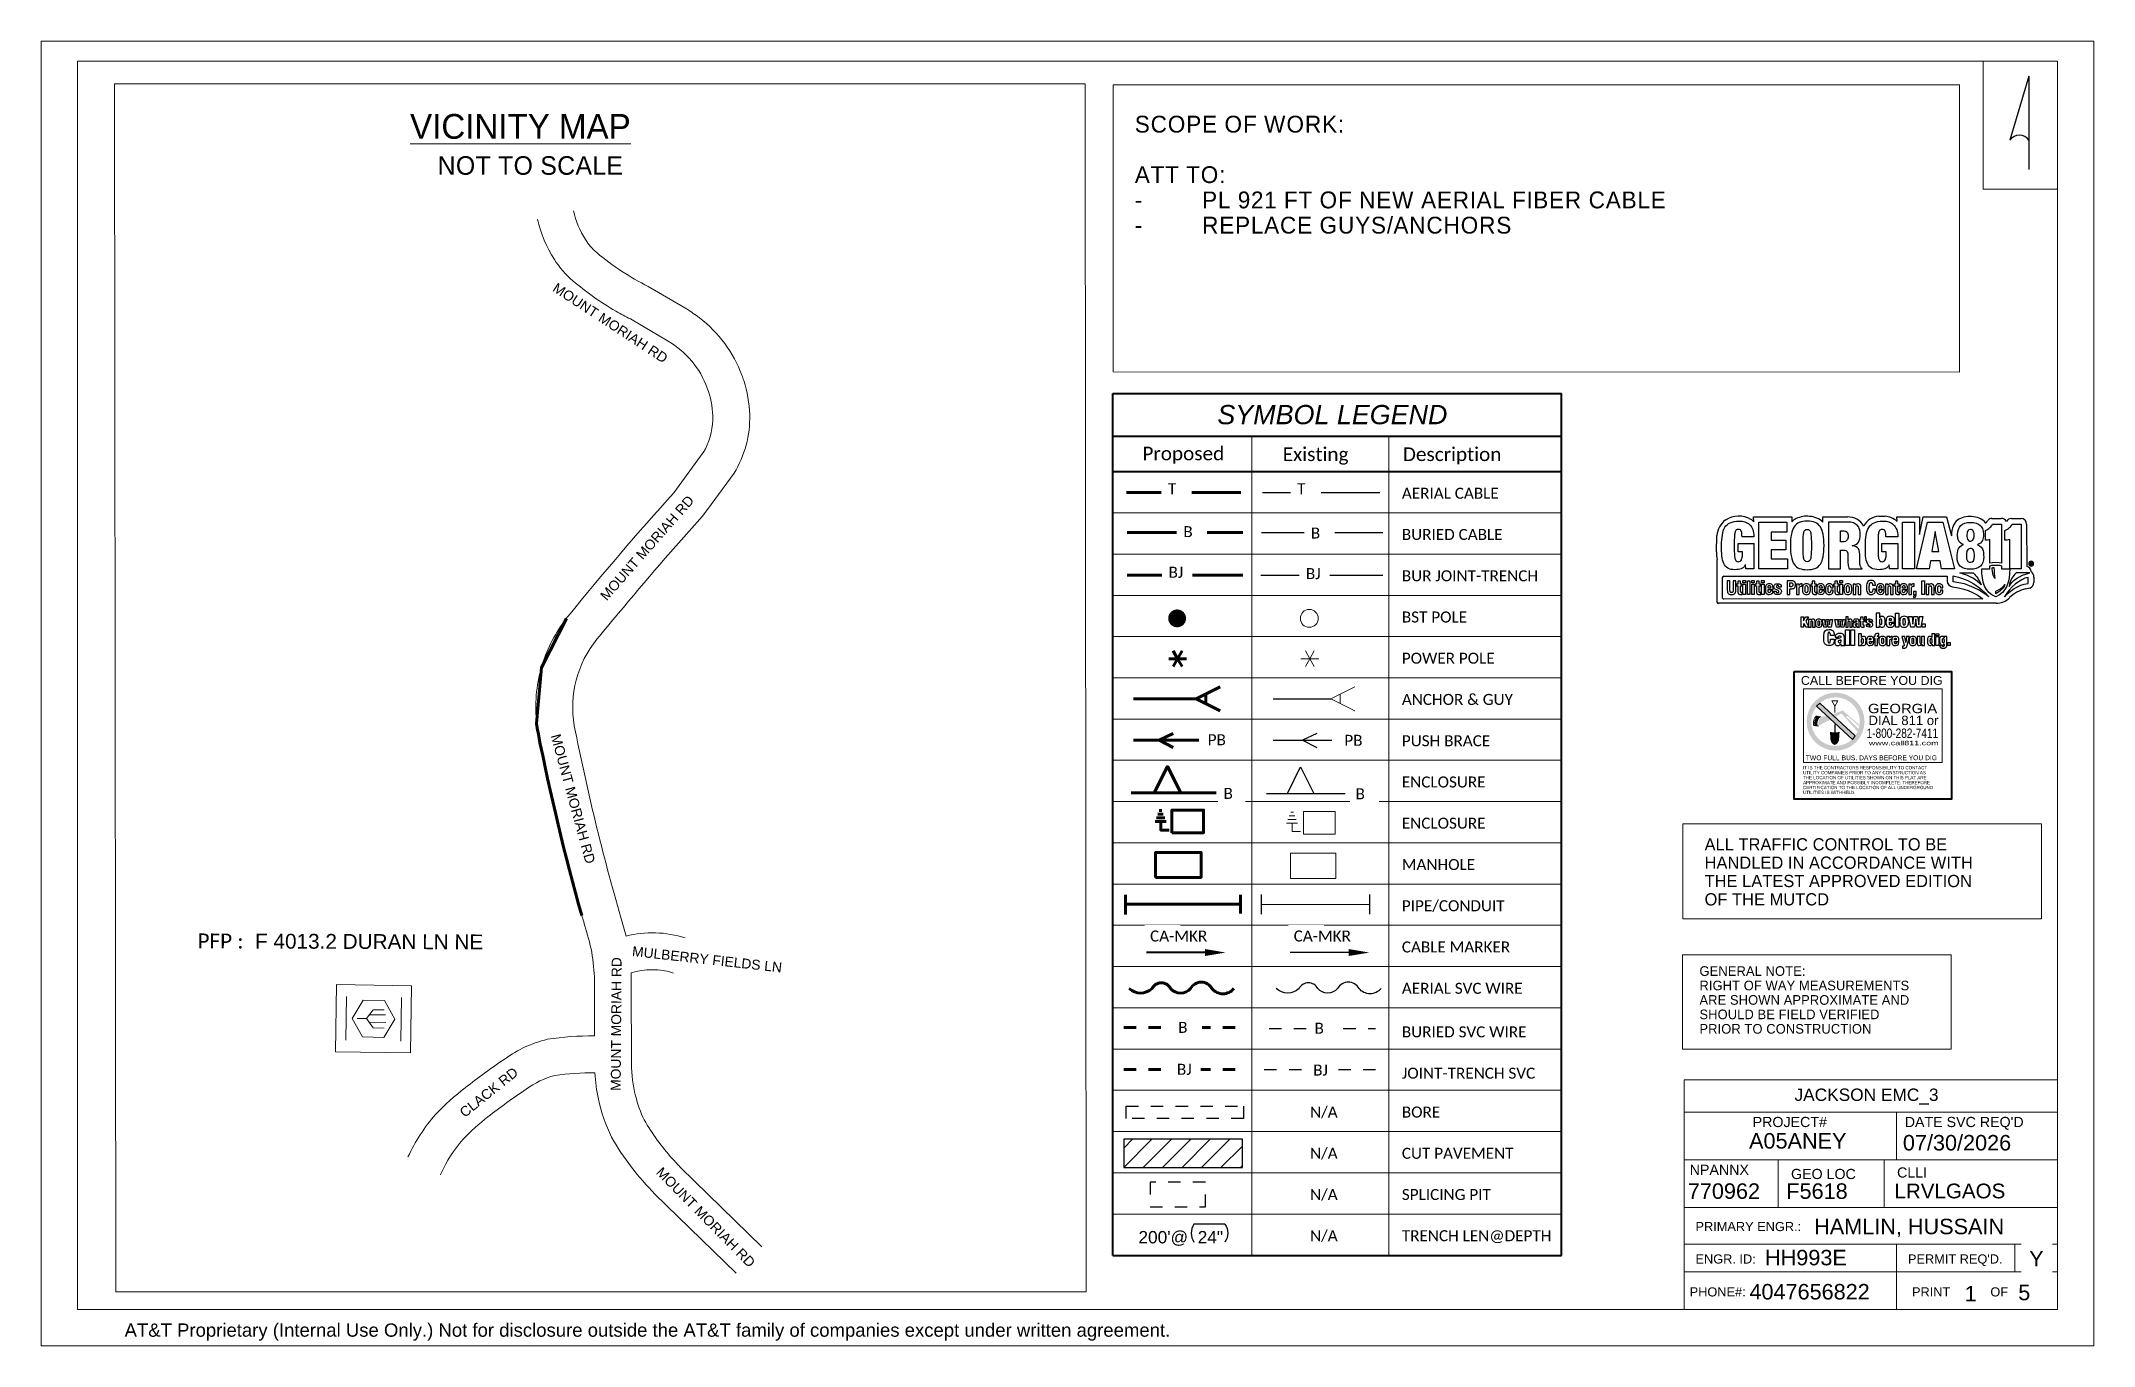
# Paper-space layout '1' of a CAD drawing. Header units: inches. Extents: x 1 to 1255, y 1 to 289.
# Drawn here: x 1.3 to 17.9, y 1.02 to 11.57 of the extents above; entities outside this region: 1.
import ezdxf
from ezdxf.enums import TextEntityAlignment as Align
from ezdxf.lldxf.tags import DXFTag

# ---------------------------------------------------------------- set-up
doc = ezdxf.new("R2010")
doc.units = ezdxf.units.IN
doc.header["$MEASUREMENT"] = 0
doc.linetypes.add('DASHED', pattern=[0.75, 0.5, -0.25])
doc.linetypes.add('PHANTOM2', pattern=[1.25, 0.625, -0.125, 0.125, -0.125, 0.125, -0.125])
for name, color, linetype, lineweight in [('ASEDOLIKE - Level 4', 7, 'Continuous', 0), ('Level 14', 7, 'Continuous', 0), ('Level 15', 7, 'Continuous', 0), ('Level 18', 7, 'Continuous', 0), ('Level 19', 7, 'DASHED', 0), ('Level 63', 7, 'Continuous', 0), ('Level 8', 7, 'Continuous', 0), ('unk 2 (def)', 7, 'Continuous', 0), ('z Level 63', 7, 'Continuous', 0)]:
    doc.layers.add(name, color=color, linetype=linetype, lineweight=lineweight)
for name, color, linetype in [('cable', 7, 'Continuous'), ('Miscellaneous', 1, 'Continuous'), ('Notes', 2, 'Continuous'), ('ROW Line', 7, 'Continuous'), ('STREET NAMES', 250, 'Continuous')]:
    doc.layers.add(name, color=color, linetype=linetype)
doc.styles.add('Legend', font='calibri.ttf')
doc.styles.get("Standard").update_dxf_attribs({"font": 'arial.ttf'})
doc.styles.add('Style-Arial', font='arial.ttf')
doc.styles.add('Style-font000', font='font000.shx')
doc.styles.add('Telco', font='dgn000.shx', dxfattribs={"height": 108})
doc.styles.add('TelcoFixedNoMask', font='font000.shx', dxfattribs={"height": 9})
doc.linetypes.add('FENCELINE2', pattern='A,0.25,-0.1,[132,ltypeshp.shx,S=0.1,R=0,X=-0.1,Y=0],-0.1,1', length=1.45)
tags = doc.linetypes.add('RRW', pattern='A,0.90073,-0.315516,0.90073,-0.315516,0.90073,-0.120318,["R/W",Standard,S=0.477614,R=0,X=0,Y=-0.246604],-1.382879', length=4.836419).pattern_tags.tags
tags[14] = DXFTag(74, 10)

psp = doc.layouts.new('1')

# ---------------------------------------------------------------- texts
at = {"color": 92, "linetype": 'Continuous', "lineweight": 13, "insert": (4.287, 10.977), "char_height": 0.2, "attachment_point": 1, "line_spacing_factor": 0.72, "style": 'Telco', "bg_fill": 3, "box_fill_scale": 1, "bg_fill_color": 178, "bg_fill_transparency": 0}
psp.add_mtext('\\LVICINITY MAP', dxfattribs=at)
at = {"layer": 'Level 15', "color": 7, "linetype": 'Continuous', "lineweight": 25, "insert": (10.173, 1.832), "char_height": 0.09999, "attachment_point": 7, "line_spacing_factor": 0.899913, "style": 'Style-Arial'}
psp.add_mtext('200\'@  24"  ', dxfattribs=at)
at = {"layer": 'Level 18', "color": 7, "linetype": 'Continuous', "lineweight": 30, "style": 'Legend'}
for s, p in [('Proposed', (10.536, 8.234)), ('Existing', (11.605, 8.228))]:
    psp.add_text(s, height=0.1099, dxfattribs=at).set_placement(p, align=Align.MIDDLE_CENTER)
psp.add_text('Description', height=0.10994, dxfattribs=at).set_placement((12.31, 8.228), align=Align.MIDDLE_LEFT)
at = {"layer": 'Level 18', "color": 7, "linetype": 'Continuous', "lineweight": 25, "style": 'Legend'}
for s, height, p in [('AERIAL CABLE', 0.08888, (12.302, 7.913)), ('BURIED CABLE', 0.08888, (12.302, 7.58)), ('BUR JOINT-TRENCH', 0.08888, (12.302, 7.246)), ('BST POLE', 0.0889, (12.302, 6.913)), ('POWER POLE', 0.0889, (12.302, 6.58)), ('ANCHOR & GUY', 0.08888, (12.302, 6.247)), ('PUSH BRACE', 0.0889, (12.302, 5.913)), ('ENCLOSURE', 0.0889, (12.302, 5.58)), ('ENCLOSURE', 0.0889, (12.302, 5.247)), ('MANHOLE', 0.0889, (12.302, 4.913)), ('PIPE/CONDUIT', 0.08888, (12.302, 4.58)), ('CABLE MARKER', 0.08888, (12.302, 4.247)), ('AERIAL SVC WIRE', 0.08888, (12.302, 3.913)), ('BURIED SVC WIRE', 0.08888, (12.302, 3.561)), ('JOINT-TRENCH SVC', 0.08888, (12.302, 3.227)), ('N/A', 0.0889, (11.56, 2.913)), ('BORE', 0.0889, (12.302, 2.913)), ('N/A', 0.0889, (11.56, 2.58)), ('CUT PAVEMENT', 0.08888, (12.302, 2.58)), ('N/A', 0.0889, (11.56, 2.247)), ('SPLICING PIT', 0.08888, (12.302, 2.247)), ('N/A', 0.0889, (11.56, 1.914)), ('TRENCH LEN@DEPTH', 0.08888, (12.302, 1.914))]:
    psp.add_text(s, height=height, dxfattribs=at).set_placement(p, align=Align.MIDDLE_LEFT)
at = {"layer": 'Level 63', "color": 0, "linetype": 'Continuous', "insert": (10.144, 10.963), "char_height": 0.13599, "attachment_point": 1, "line_spacing_factor": 0.9, "style": 'TelcoFixedNoMask'}
psp.add_mtext('{\\T1.055;SCOPE OF WORK:\\P\\PATT TO:\\P-^IPL 921 FT OF NEW AERIAL FIBER CABLE\\P-^IREPLACE GUYS/ANCHORS}', dxfattribs=at)
at = {"layer": 'Level 63', "color": 2, "linetype": 'Continuous', "insert": (5.26, 10.56), "char_height": 0.15, "attachment_point": 5, "line_spacing_factor": 0.833327, "style": 'TelcoFixedNoMask'}
psp.add_mtext('\\T1.020;NOT TO SCALE', dxfattribs=at)
at = {"layer": 'Level 63', "color": 7, "linetype": 'Continuous', "lineweight": 40, "insert": (10.811, 8.626), "char_height": 0.15554, "attachment_point": 1, "style": 'Legend'}
psp.add_mtext_dynamic_manual_height_columns('{\\fArial|b0|i1|c0|p39;\\C7;SYMBOL LEGEND}', width=1.95219, gutter_width=0.152, heights=[0], dxfattribs=at)
at = {"layer": 'STREET NAMES', "color": 7, "insert": (1105.291, 289.361), "char_height": 0.09, "width": 149.34057, "attachment_point": 7, "rotation": 358.2807, "bg_fill": 3, "box_fill_scale": 1, "bg_fill_color": 256, "bg_fill_transparency": 0}
psp.add_mtext('TANNERS MILL RD (GA-211)', dxfattribs=at)
at = {"layer": 'STREET NAMES', "color": 7, "char_height": 0.08, "attachment_point": 7}
for s, insert, rotation in [('MOUNT MORIAH RD', (5.431, 9.55), 326.8023), ('MOUNT MORIAH RD', (5.877, 7.038), 48.7526), ('MOUNT MORIAH RD', (5.422, 5.954), 285.3021), ('MOUNT MORIAH RD', (5.99, 3.084), 89.5976), ('MULBERRY FIELDS LN', (6.078, 4.173), 353.7095), ('CLACK RD', (4.729, 2.864), 38.8262), ('MOUNT MORIAH RD', (6.268, 2.419), 314.5719)]:
    psp.add_mtext(s, dxfattribs=dict(at, insert=insert, rotation=rotation))
at = {"layer": 'STREET NAMES', "color": 7, "insert": (3.724, 4.291), "char_height": 0.12, "attachment_point": 5, "rotation": 359.7818, "style": 'Legend'}
psp.add_mtext_dynamic_manual_height_columns('PFP :{\\fArial|b0|i0|c0|p34;\\C256;  F 4013.2 DURAN LN NE}', width=2.30555, gutter_width=0.00000632, heights=[0], dxfattribs=at)

# ---------------------------------------------------------------- blocks, each defined once
blk = doc.blocks.new('DIG_STAMP_GA')
at = {"layer": 'Notes', "linetype": 'Continuous', "lineweight": 0}
h = blk.add_hatch(color=1, dxfattribs=at)
edge = h.paths.add_edge_path()
edge.add_arc((39.8, 74.4), 27.8, 0, 360)
edge = h.paths.add_edge_path(flags=16)
edge.add_arc((39.8, 74.4), 23.3, 0, 360)
for points in [[(23.5, 70.5), (23.1, 73.5), (23.2, 74.5), (23.8, 76.3), (24.8, 77.5), (26.7, 79.2), (27.6, 79.6), (32.9, 79.6), (46.6, 85.2), (62.9, 71.1), (62.6, 69.9), (51.4, 79.7), (49.9, 79), (61.9, 67.4), (61, 64.8), (45.5, 82.2)], [(34.3, 64.9), (34.6, 61.5), (34.8, 58.1), (34.8, 57.8), (34.9, 57.2), (35, 56.6), (35.1, 56.2), (35.2, 55.8), (35.3, 55.5), (35.6, 54.9), (35.9, 54.4), (36.1, 54.1), (36.4, 53.8), (36.7, 53.5), (37, 53.2), (37.2, 53), (37.5, 52.8), (37.8, 52.6), (38.2, 52.3), (38.6, 52.2), (39, 52), (39.4, 52.2), (39.7, 52.3), (40.2, 52.6), (40.5, 52.8), (40.8, 53), (41, 53.2), (41.3, 53.4), (41.5, 53.7), (41.6, 53.8), (41.9, 54.1), (42.1, 54.4), (42.3, 54.8), (42.5, 55.2), (42.7, 55.6), (42.8, 55.8), (42.9, 56.2), (43, 56.6), (43.1, 57), (43.1, 57.4), (43.2, 57.9), (43.2, 58.1), (43.4, 61.5), (43.7, 64.9), (43.6, 64.8), (43.6, 64.8), (43.6, 64.7), (43.6, 64.7), (43.5, 64.7), (43.2, 64.6), (43, 64.5), (42.9, 64.5), (42.7, 64.4), (42.6, 64.4), (42.4, 64.3), (42.1, 64.3), (41.6, 64.2), (41.2, 64.2), (40.9, 64.2), (40.5, 64.1), (39.9, 64.1), (39.6, 64.1), (39, 64.1), (38.7, 64.1), (38.2, 64.1), (38, 64.1), (37.6, 64.1), (37.3, 64.1), (37.1, 64.2), (36.8, 64.2), (36.5, 64.2), (36.4, 64.2), (36.2, 64.2), (36, 64.3), (35.7, 64.3), (35.6, 64.3), (35.4, 64.4), (35.3, 64.4), (35.1, 64.5), (34.9, 64.5), (34.7, 64.6), (34.6, 64.6), (34.5, 64.7), (34.4, 64.7), (34.4, 64.7), (34.4, 64.7), (34.4, 64.7), (34.4, 64.7), (34.4, 64.8), (34.4, 64.8), (34.3, 64.8), (34.3, 64.8), (34.3, 64.8)]]:
    blk.add_hatch(color=7, dxfattribs=at).paths.add_polyline_path(points)
at = {"layer": 'Level 8', "color": 7, "linetype": 'Continuous'}
for p, q in [((18.6, 71.3), (18.5, 70.7)), ((19.6, 71.1), (19.5, 70.5)), ((20.6, 70.8), (20.5, 70.3)), ((21.4, 70.7), (21.3, 70.1)), ((22.3, 70.5), (22.1, 70)), ((23.5, 70.5), (23.3, 69.9))]:
    blk.add_line(p, q, dxfattribs=at)
for centre, radius, start, end in [((28.1, 73.1), 9.6, 134.5828, 189.5588), ((29, 72.9), 9.4, 132.9304, 190.081), ((29, 73), 8.57, 129.7167, 193.059), ((29, 73), 7.91, 126.1577, 195.6004), ((29, 73.1), 7.17, 119.731, 199.1192)]:
    blk.add_arc(centre, radius, start, end, dxfattribs=at)
at = {"layer": 'Notes', "color": 92}
blk.add_line((39, 71.7), (39, 64.1), dxfattribs=at)
at = {"layer": 'Notes', "color": 92, "linetype": 'Continuous', "lineweight": 13, "flags": 128}
blk.add_lwpolyline([(9.1, 105.8), (142.1, 105.8), (142.1, 35.3), (9.1, 35.3)], close=True, dxfattribs=at)
at = {"layer": 'Notes', "color": 1, "linetype": 'Continuous', "lineweight": 0, "flags": 128}
blk.add_lwpolyline([(21.4, 89.2), (56, 57.3), (58.7, 60.7), (24.6, 92.2)], close=True, dxfattribs=at)
at = {"layer": 'Notes', "color": 92, "lineweight": 13, "flags": 128}
blk.add_lwpolyline([(39, 83), (39, 89.3), (36.1, 94.3), (41.8, 94.3), (39, 89.3)], dxfattribs=at)
at = {"layer": 'Notes', "color": 1, "linetype": 'Continuous', "lineweight": 0}
blk.add_solid([(21.4, 89.2), (56, 57.3), (24.6, 92.2), (58.7, 60.7)], dxfattribs=at)
at = {"layer": 'Notes', "color": 92, "linetype": 'Continuous', "lineweight": 13, "attachment_point": 1, "line_spacing_factor": 0.6, "style": 'Style-Arial', "bg_fill": 3, "box_fill_scale": 1, "bg_fill_color": 178, "bg_fill_transparency": 0}
for s, insert, char_height in [('CALL BEFORE YOU DIG', (6.5, 118.2), 8.55), ('TWO FULL BUS. DAYS BEFORE YOU DIG', (11.2, 42), 4.608)]:
    blk.add_mtext(s, dxfattribs=dict(at, insert=insert, char_height=char_height))
at = {"layer": 'Notes', "color": 2, "linetype": 'Continuous', "lineweight": 13, "insert": (69.6, 67.8), "char_height": 9, "attachment_point": 1, "line_spacing_factor": 0.6, "style": 'Style-Arial', "bg_fill": 3, "box_fill_scale": 1, "bg_fill_color": 178, "bg_fill_transparency": 0}
blk.add_mtext('\\H1x;\\W0.765649;1-800-282-7411', dxfattribs=at)
at = {"layer": 'Notes', "color": 2, "linetype": 'Continuous', "lineweight": 13, "attachment_point": 1, "style": 'Style-Arial', "bg_fill": 3, "box_fill_scale": 1, "bg_fill_color": 178, "bg_fill_transparency": 0}
for s, insert, char_height, line_spacing_factor in [('DIAL 811 or', (71.4, 80.1), 9, 0.9), ('\\H1x;\\W1.44848;www.call811.com', (71.7, 56), 4.253, 0.6)]:
    blk.add_mtext(s, dxfattribs=dict(at, insert=insert, char_height=char_height, line_spacing_factor=line_spacing_factor))
at = {"layer": 'Notes', "color": 2, "linetype": 'Continuous', "lineweight": 13, "insert": (70.9, 91.5), "char_height": 9, "attachment_point": 1, "line_spacing_factor": 0.9, "style": 'Style-Arial', "bg_fill": 3, "box_fill_scale": 1, "bg_fill_color": 178, "bg_fill_transparency": 0}
blk.add_mtext('\\H1x;\\W1.13135;GEORGIA', dxfattribs=at)
at = {"layer": 'Level 18', "color": 7, "linetype": 'Continuous', "lineweight": 40, "flags": 128}
blk.add_lwpolyline([(0, 122.6), (151.1, 122.6), (151.1, 0), (0, 0)], close=True, dxfattribs=at)
at = {"layer": 'Notes', "color": 135, "linetype": 'Continuous', "lineweight": 13, "insert": (8.6, 31.8), "char_height": 3.168, "attachment_point": 1, "line_spacing_factor": 0.9, "style": 'Style-font000', "bg_fill": 3, "box_fill_scale": 1, "bg_fill_color": 178, "bg_fill_transparency": 0}
blk.add_mtext('\\H1x;\\W0.933878;IT IS THE CONTRACTORS RESPONSIBILITY TO CONTACT^JUTILITY COMPANIES PRIOR TO ANY CONSTRUCTION AS^JTHE LOCATION OF UTILITIES SHOWN ON THIS PLAT ARE^JAPPROXIMATE AND POSSIBLY INCOMPLETE. THEREFORE^JCERTIFICATION TO THE LOCATION OF ALL UNDERGROUND^JUTILITIES IS WITHHELD.', dxfattribs=at)
blk = doc.blocks.new('*U446')
at = {"layer": 'Level 63', "color": 7, "linetype": 'Continuous', "flags": 128}
blk.add_lwpolyline([(-172.9, 45.7), (172.9, 45.7), (172.9, -45.7), (-172.9, -45.7)], close=True, dxfattribs=at)
at = {"layer": 'Level 63', "color": 2, "linetype": 'Continuous', "insert": (-151.8, 31.9), "char_height": 11.768, "attachment_point": 1, "line_spacing_factor": 0.9, "style": 'TelcoFixedNoMask'}
blk.add_mtext('\\T1.009;ALL TRAFFIC CONTROL TO BE \\PHANDLED IN ACCORDANCE WITH\\PTHE LATEST APPROVED EDITION\\POF THE MUTCD', dxfattribs=at)
blk = doc.blocks.new('*U447')
at = {"layer": 'Level 63', "color": 7, "linetype": 'Continuous', "flags": 128}
blk.add_lwpolyline([(-129.5, 45.4), (129.5, 45.4), (129.5, -45.4), (-129.5, -45.4)], close=True, dxfattribs=at)
at = {"layer": 'Level 63', "color": 2, "linetype": 'Continuous', "insert": (-113, 34.5), "char_height": 9.277, "attachment_point": 1, "line_spacing_factor": 0.9, "style": 'TelcoFixedNoMask'}
blk.add_mtext('\\T1.015;GENERAL NOTE:\\PRIGHT OF WAY MEASUREMENTS\\PARE SHOWN APPROXIMATE AND\\PSHOULD BE FIELD VERIFIED\\PPRIOR TO CONSTRUCTION', dxfattribs=at)
blk = doc.blocks.new('ATTSW_NORTH1')
at = {"layer": 'z Level 63', "color": 0, "linetype": 'Continuous', "lineweight": -2, "ltscale": 800.0016}
for q in [(-1458, -1329), (0, -3559)]:
    blk.add_line((0, 3559), q, dxfattribs=at)
blk.add_arc((-729, -1826), 882, 34.29789, 145.70211, dxfattribs=at)
blk = doc.blocks.new('*U474')
at = {"layer": 'Level 14', "linetype": 'Continuous', "lineweight": 13}
for p, q in [((-3.56, -2.76), (-3.47, 2.83)), ((3.46, -2.87), (3.55, 2.72)), ((-2.1, 0.03), (-0.91, 0.01)), ((-0.55, 0.5), (1.53, 0.47)), ((-0.08, 1.14), (1.36, 1.11)), ((-0.58, -0.46), (1.55, -0.5)), ((-0.08, -1.18), (1.32, -1.2))]:
    blk.add_line(p, q, dxfattribs=at)
at = {"layer": 'Level 14', "linetype": 'Continuous', "lineweight": 13, "flags": 128}
for points in [[(4.7, -4.38), (4.83, 4.19), (-4.74, 4.35), (-4.88, -4.23), (4.7, -4.38)], [(2.7, -0.06), (1.37, 2.32), (-1.35, 2.36), (-2.75, 0.02), (-1.42, -2.35), (1.3, -2.4), (2.7, -0.06)], [(-0.08, 1.14), (-0.91, 0.01), (-0.08, -1.18)]]:
    blk.add_lwpolyline(points, dxfattribs=at)

# ---------------------------------------------------------------- hatches: boundary and pattern name
at = {"layer": 'Level 15', "linetype": 'Continuous', "lineweight": 40}
h = psp.add_hatch(color=7, dxfattribs=at)
edge = h.paths.add_edge_path()
edge.add_arc((10.486, 6.902), 0.0722, 0, 360)

# ---------------------------------------------------------------- linework, layer by layer
at = {"color": 7, "linetype": 'Continuous', "lineweight": 25}
for points in [[(10.622, 2.007, 0.307692), (10.622, 1.863)], [(10.871, 2.007, -0.332536), (10.871, 1.863)]]:
    psp.add_lwpolyline(points, format="xyb", dxfattribs=at)
psp.add_lwpolyline([(10.871, 2.007), (10.622, 2.007)], dxfattribs=at)
at = {"layer": 'ASEDOLIKE - Level 4', "color": 7, "linetype": 'Continuous', "lineweight": 30}
for p, q in [((15.146, 7.681), (15.145, 7.722)), ((15.145, 7.722), (15.454, 7.722)), ((15.188, 7.301), (15.188, 7.68)), ((15.188, 7.68), (15.413, 7.68)), ((15.413, 7.68), (15.413, 7.599)), ((15.454, 7.722), (15.454, 7.682)), ((15.705, 7.68), (15.704, 7.723)), ((15.704, 7.723), (15.903, 7.721)), ((16.156, 7.727), (16.206, 7.727)), ((16.304, 7.686), (16.301, 7.722)), ((16.301, 7.722), (16.484, 7.722)), ((16.347, 7.301), (16.347, 7.68)), ((16.347, 7.68), (16.445, 7.68)), ((16.445, 7.68), (16.445, 7.301)), ((16.46, 7.301), (16.551, 7.68)), ((16.484, 7.722), (16.484, 7.579)), ((16.484, 7.579), (16.515, 7.722)), ((16.515, 7.722), (16.704, 7.722)), ((16.551, 7.68), (16.675, 7.68)), ((16.675, 7.68), (16.767, 7.301)), ((16.704, 7.722), (16.744, 7.569)), ((17.071, 7.71), (17.145, 7.71)), ((17.228, 7.71), (17.307, 7.71)), ((17.351, 7.663), (17.352, 7.323)), ((14.844, 7.44), (14.847, 7.571)), ((15.413, 7.599), (15.287, 7.599)), ((15.287, 7.599), (15.287, 7.535)), ((15.287, 7.535), (15.405, 7.535)), ((15.405, 7.535), (15.405, 7.457)), ((16.612, 7.603), (16.585, 7.442)), ((16.613, 7.603), (16.612, 7.603)), ((16.641, 7.442), (16.613, 7.603)), ((14.851, 7.032), (14.851, 7.377)), ((15.418, 7.301), (15.188, 7.301)), ((15.405, 7.457), (15.287, 7.457)), ((15.287, 7.457), (15.287, 7.382)), ((15.287, 7.382), (15.418, 7.382)), ((15.418, 7.382), (15.418, 7.301)), ((16.445, 7.301), (16.347, 7.301)), ((16.563, 7.301), (16.46, 7.301)), ((16.573, 7.367), (16.563, 7.301)), ((16.652, 7.367), (16.573, 7.367)), ((16.585, 7.442), (16.641, 7.442)), ((16.662, 7.301), (16.652, 7.367)), ((16.767, 7.301), (16.662, 7.301)), ((14.892, 7.071), (14.892, 7.23)), ((14.904, 7.242), (16.709, 7.242)), ((15.058, 7.189), (15.058, 7.207)), ((15.058, 7.207), (15.079, 7.207)), ((15.079, 7.189), (15.058, 7.189)), ((15.058, 7.096), (15.058, 7.179)), ((15.058, 7.179), (15.079, 7.179)), ((15.079, 7.207), (15.079, 7.189)), ((15.079, 7.179), (15.079, 7.096)), ((15.094, 7.096), (15.094, 7.206)), ((15.094, 7.206), (15.115, 7.206)), ((15.115, 7.206), (15.115, 7.096)), ((15.129, 7.189), (15.129, 7.207)), ((15.129, 7.207), (15.15, 7.207)), ((15.15, 7.189), (15.129, 7.189)), ((15.129, 7.096), (15.129, 7.179)), ((15.129, 7.179), (15.15, 7.179)), ((15.15, 7.207), (15.15, 7.189)), ((15.15, 7.179), (15.15, 7.096)), ((15.208, 7.189), (15.208, 7.207)), ((15.208, 7.207), (15.229, 7.207)), ((15.229, 7.189), (15.208, 7.189)), ((15.208, 7.096), (15.208, 7.179)), ((15.208, 7.179), (15.229, 7.179)), ((15.229, 7.207), (15.229, 7.189)), ((15.229, 7.179), (15.229, 7.096)), ((15.842, 7.189), (15.842, 7.207)), ((15.842, 7.207), (15.863, 7.207)), ((15.863, 7.189), (15.842, 7.189)), ((15.842, 7.096), (15.842, 7.179)), ((15.842, 7.179), (15.863, 7.179)), ((15.863, 7.207), (15.863, 7.189)), ((15.863, 7.179), (15.863, 7.096)), ((16.503, 7.206), (16.526, 7.206)), ((16.503, 7.096), (16.503, 7.206)), ((16.526, 7.206), (16.526, 7.096)), ((17.378, 7.147), (17.343, 7.139)), ((17.41, 7.234), (17.41, 7.192)), ((17.104, 7.024), (14.859, 7.024)), ((16.998, 7.061), (14.904, 7.058)), ((15.079, 7.096), (15.058, 7.096)), ((15.115, 7.096), (15.094, 7.096)), ((15.15, 7.096), (15.129, 7.096)), ((15.229, 7.096), (15.208, 7.096)), ((15.863, 7.096), (15.842, 7.096)), ((16.526, 7.096), (16.503, 7.096)), ((15.528, 6.832), (15.528, 6.914)), ((15.528, 6.914), (15.549, 6.914)), ((15.549, 6.832), (15.528, 6.832)), ((15.549, 6.914), (15.549, 6.882)), ((15.549, 6.882), (15.565, 6.914)), ((15.549, 6.882), (15.549, 6.882)), ((15.553, 6.861), (15.549, 6.854)), ((15.549, 6.854), (15.549, 6.832)), ((15.566, 6.832), (15.553, 6.861)), ((15.565, 6.914), (15.588, 6.914)), ((15.591, 6.832), (15.566, 6.832)), ((15.588, 6.914), (15.567, 6.878)), ((15.567, 6.878), (15.591, 6.832)), ((15.711, 6.832), (15.698, 6.894)), ((15.698, 6.894), (15.718, 6.894)), ((15.735, 6.832), (15.711, 6.832)), ((15.718, 6.894), (15.723, 6.849)), ((15.723, 6.849), (15.73, 6.894)), ((15.73, 6.894), (15.752, 6.894)), ((15.741, 6.876), (15.735, 6.832)), ((15.747, 6.832), (15.741, 6.876)), ((15.771, 6.832), (15.747, 6.832)), ((15.752, 6.894), (15.758, 6.849)), ((15.758, 6.849), (15.759, 6.849)), ((15.759, 6.849), (15.763, 6.894)), ((15.763, 6.894), (15.783, 6.894)), ((15.783, 6.894), (15.771, 6.832)), ((15.815, 6.832), (15.802, 6.894)), ((15.802, 6.894), (15.822, 6.894)), ((15.838, 6.832), (15.815, 6.832)), ((15.822, 6.894), (15.828, 6.849)), ((15.828, 6.849), (15.834, 6.894)), ((15.834, 6.894), (15.856, 6.894)), ((15.845, 6.876), (15.838, 6.832)), ((15.852, 6.832), (15.845, 6.876)), ((15.875, 6.832), (15.852, 6.832)), ((15.856, 6.894), (15.862, 6.849)), ((15.862, 6.849), (15.867, 6.894)), ((15.867, 6.894), (15.888, 6.894)), ((15.888, 6.894), (15.875, 6.832)), ((15.888, 6.684), (15.888, 6.809)), ((15.888, 6.809), (15.92, 6.809)), ((15.92, 6.809), (15.92, 6.684)), ((15.93, 6.684), (15.93, 6.809)), ((15.93, 6.809), (15.961, 6.809)), ((15.961, 6.809), (15.961, 6.684)), ((16.29, 6.832), (16.29, 6.944)), ((16.29, 6.944), (16.319, 6.944)), ((16.319, 6.832), (16.29, 6.832)), ((16.319, 6.944), (16.319, 6.832)), ((16.414, 6.832), (16.397, 6.917)), ((16.397, 6.917), (16.425, 6.917)), ((16.446, 6.832), (16.414, 6.832)), ((16.425, 6.917), (16.431, 6.855)), ((16.431, 6.855), (16.432, 6.855)), ((16.432, 6.855), (16.44, 6.917)), ((16.44, 6.917), (16.47, 6.917)), ((16.455, 6.892), (16.446, 6.832)), ((16.464, 6.832), (16.455, 6.892)), ((16.496, 6.832), (16.464, 6.832)), ((16.47, 6.917), (16.479, 6.855)), ((16.479, 6.855), (16.486, 6.917)), ((16.486, 6.917), (16.513, 6.917)), ((16.513, 6.917), (16.496, 6.832)), ((16.507, 6.832), (16.507, 6.859)), ((16.507, 6.859), (16.53, 6.859)), ((16.53, 6.832), (16.507, 6.832)), ((16.53, 6.859), (16.53, 6.832)), ((15.92, 6.684), (15.888, 6.684)), ((15.961, 6.684), (15.93, 6.684)), ((16.617, 6.76), (16.617, 6.777)), ((16.617, 6.777), (16.641, 6.777)), ((16.641, 6.76), (16.617, 6.76)), ((16.617, 6.684), (16.617, 6.755)), ((16.617, 6.755), (16.641, 6.755)), ((16.641, 6.684), (16.617, 6.684)), ((16.641, 6.777), (16.641, 6.76)), ((16.641, 6.755), (16.641, 6.684)), ((16.713, 6.684), (16.713, 6.707)), ((16.713, 6.707), (16.733, 6.707)), ((16.733, 6.684), (16.713, 6.684)), ((16.733, 6.707), (16.733, 6.684))]:
    psp.add_line(p, q, dxfattribs=at)
for centre, radius, start, end in [((15.063, 7.616), 0.106, 38.2964, 54.9829), ((15.528, 7.618), 0.0981, 112.8532, 138.7764), ((16.87, 7.598), 0.124, 102.4596, 154.1792), ((16.926, 7.766), 0.133, 315.3592, 327.8414), ((17.071, 7.669), 0.0409, 90.0457, 140.6688), ((17.142, 7.654), 0.056, 34.48, 87.0245), ((17.23, 7.66), 0.0495, 93.4214, 148.6082), ((17.304, 7.663), 0.0472, 0.0454, 86.4594), ((17.343, 7.278), 0.045, 3.849, 78.7052), ((14.904, 7.23), 0.0121, 90.0284, 179.9981), ((17.363, 7.192), 0.0472, 288.5282, 0.0454), ((17.35, 7.234), 0.0599, 0.366, 51.5066), ((14.86, 7.032), 0.00862, 180.6925, 269.2078), ((14.904, 7.071), 0.0121, 180.0006, 270.0696)]:
    psp.add_arc(centre, radius, start, end, dxfattribs=at)
for centre, major_axis, ratio, start_param, end_param in [((15.033, 7.553), (0.186, 0), 0.997236, 2.248847, 3.042134), ((15.024, 7.531), (0.198, 0), 0.997236, 1.045896, 2.146179), ((15.566, 7.547), (0.179, 0), 0.997236, 1.704143, 2.013414), ((15.575, 7.568), (0.16, 0), 0.997236, 1.440276, 1.776244), ((15.59, 7.559), (0.167, 0), 0.997236, 0.811188, 1.53478), ((15.906, 7.571), (0.151, 0), 0.997236, 0.534503, 1.591196), ((16.162, 7.586), (0.141, 0), 0.997236, 1.614119, 2.689792), ((16.192, 7.556), (0.172, 0), 0.997236, 0.859233, 1.485597), ((16.912, 7.581), (-0.169, 0), 0.997236, 5.844137, 6.354041), ((16.894, 7.516), (0.21, 0), 0.997236, 1.209504, 1.813176), ((16.915, 7.583), (0.139, 0), 0.997236, 0.695533, 1.175465), ((15.052, 7.43), (-0.208, 0), 0.997236, 6.235062, 6.542265), ((17.405, 6.872), (0.276, 0), 0.997203, 1.79839, 2.341839), ((17.101, 7.186), (-0.163, 0), 0.997236, 1.590107, 2.331346)]:
    psp.add_ellipse(centre, major_axis=major_axis, ratio=ratio, start_param=start_param, end_param=end_param, dxfattribs=at)
for points, knots in [([(15.147, 7.507), (15.147, 7.507), (15.147, 7.301), (15.147, 7.301), (15.147, 7.301), (15.081, 7.301), (15.081, 7.301), (15.081, 7.301), (15.078, 7.335), (15.078, 7.335), (15.078, 7.335), (15.077, 7.335), (15.077, 7.335), (15.074, 7.326), (15.069, 7.32), (15.063, 7.314), (15.057, 7.308), (15.051, 7.305), (15.044, 7.302), (15.036, 7.299), (15.029, 7.298), (15.021, 7.296), (15.012, 7.296), (15.004, 7.296), (14.994, 7.295), (14.97, 7.295), (14.95, 7.299), (14.936, 7.308), (14.921, 7.316), (14.91, 7.328), (14.903, 7.345), (14.895, 7.362), (14.891, 7.382), (14.889, 7.407), (14.886, 7.431), (14.886, 7.459), (14.886, 7.491), (14.886, 7.522), (14.888, 7.551), (14.892, 7.575), (14.895, 7.599), (14.901, 7.62), (14.913, 7.638), (14.923, 7.653), (14.937, 7.666), (14.956, 7.675), (14.974, 7.683), (14.998, 7.688), (15.027, 7.688), (15.045, 7.688), (15.06, 7.686), (15.075, 7.681), (15.09, 7.677), (15.102, 7.669), (15.114, 7.659), (15.124, 7.648), (15.132, 7.635), (15.138, 7.619), (15.144, 7.603), (15.147, 7.584), (15.147, 7.56), (15.147, 7.56), (15.051, 7.56), (15.051, 7.56), (15.051, 7.581), (15.05, 7.595), (15.046, 7.605), (15.042, 7.615), (15.035, 7.621), (15.024, 7.621), (15.015, 7.621), (15.009, 7.619), (15.004, 7.616), (14.999, 7.611), (14.996, 7.604), (14.994, 7.594), (14.991, 7.584), (14.99, 7.571), (14.989, 7.554), (14.988, 7.537), (14.988, 7.516), (14.988, 7.491), (14.988, 7.465), (14.988, 7.445), (14.989, 7.427), (14.99, 7.41), (14.991, 7.397), (14.994, 7.387), (14.995, 7.377), (14.999, 7.37), (15.003, 7.366), (15.008, 7.362), (15.014, 7.361), (15.021, 7.36), (15.027, 7.361), (15.031, 7.362), (15.036, 7.364), (15.039, 7.365), (15.043, 7.37), (15.046, 7.375)], [0, 0, 0, 0, 0.030303, 0.030303, 0.030303, 0.060606, 0.060606, 0.060606, 0.090909, 0.090909, 0.090909, 0.121212, 0.121212, 0.121212, 0.151515, 0.151515, 0.151515, 0.181818, 0.181818, 0.181818, 0.212121, 0.212121, 0.212121, 0.242424, 0.242424, 0.242424, 0.272727, 0.272727, 0.272727, 0.30303, 0.30303, 0.30303, 0.333333, 0.333333, 0.333333, 0.363636, 0.363636, 0.363636, 0.393939, 0.393939, 0.393939, 0.424242, 0.424242, 0.424242, 0.454545, 0.454545, 0.454545, 0.484848, 0.484848, 0.484848, 0.515152, 0.515152, 0.515152, 0.545455, 0.545455, 0.545455, 0.575758, 0.575758, 0.575758, 0.606061, 0.606061, 0.606061, 0.636364, 0.636364, 0.636364, 0.666667, 0.666667, 0.666667, 0.69697, 0.69697, 0.69697, 0.727273, 0.727273, 0.727273, 0.757576, 0.757576, 0.757576, 0.787879, 0.787879, 0.787879, 0.818182, 0.818182, 0.818182, 0.848485, 0.848485, 0.848485, 0.878788, 0.878788, 0.878788, 0.909091, 0.909091, 0.909091, 0.939394, 0.939394, 0.939394, 0.969697, 0.969697, 0.969697, 1, 1, 1, 1]), ([(15.45, 7.581), (15.454, 7.606), (15.462, 7.626), (15.472, 7.642), (15.483, 7.658), (15.497, 7.67), (15.514, 7.677), (15.531, 7.684), (15.553, 7.688), (15.578, 7.688), (15.603, 7.688), (15.624, 7.684), (15.642, 7.677), (15.659, 7.67), (15.673, 7.658), (15.684, 7.642), (15.694, 7.626), (15.702, 7.606), (15.707, 7.581), (15.711, 7.556), (15.714, 7.526), (15.714, 7.491), (15.714, 7.455), (15.711, 7.425), (15.707, 7.4), (15.702, 7.375), (15.694, 7.355), (15.684, 7.339), (15.673, 7.323), (15.659, 7.311), (15.642, 7.305), (15.624, 7.299), (15.603, 7.295), (15.578, 7.295), (15.553, 7.295), (15.531, 7.299), (15.514, 7.305), (15.497, 7.311), (15.483, 7.323), (15.472, 7.339), (15.462, 7.355), (15.454, 7.375), (15.45, 7.4), (15.444, 7.425), (15.442, 7.455), (15.442, 7.491), (15.442, 7.526), (15.444, 7.556), (15.45, 7.581)], [0, 0, 0, 0, 0.0625, 0.0625, 0.0625, 0.125, 0.125, 0.125, 0.1875, 0.1875, 0.1875, 0.25, 0.25, 0.25, 0.3125, 0.3125, 0.3125, 0.375, 0.375, 0.375, 0.4375, 0.4375, 0.4375, 0.5, 0.5, 0.5, 0.5625, 0.5625, 0.5625, 0.625, 0.625, 0.625, 0.6875, 0.6875, 0.6875, 0.75, 0.75, 0.75, 0.8125, 0.8125, 0.8125, 0.875, 0.875, 0.875, 0.9375, 0.9375, 0.9375, 1, 1, 1, 1]), ([(15.903, 7.68), (15.922, 7.68), (15.938, 7.678), (15.951, 7.673), (15.965, 7.668), (15.975, 7.661), (15.983, 7.652), (15.992, 7.644), (15.998, 7.633), (16.002, 7.62), (16.005, 7.608), (16.007, 7.594), (16.007, 7.579), (16.007, 7.554), (16.002, 7.533), (15.992, 7.518), (15.982, 7.502), (15.965, 7.493), (15.942, 7.489), (15.942, 7.489), (15.943, 7.488), (15.943, 7.488), (15.965, 7.486), (15.983, 7.477), (15.992, 7.463), (16.001, 7.449), (16.004, 7.428), (16.004, 7.403), (16.004, 7.403), (16.004, 7.371), (16.004, 7.371), (16.004, 7.366), (16.004, 7.36), (16.004, 7.355), (16.004, 7.35), (16.005, 7.344), (16.004, 7.34), (16.006, 7.335), (16.006, 7.331), (16.007, 7.327), (16.007, 7.323), (16.008, 7.32), (16.01, 7.318), (16.01, 7.316), (16.013, 7.314), (16.013, 7.311), (16.015, 7.31), (16.017, 7.308), (16.021, 7.306), (16.021, 7.306), (16.021, 7.301), (16.021, 7.301), (16.021, 7.301), (15.916, 7.301), (15.916, 7.301), (15.914, 7.306), (15.912, 7.311), (15.911, 7.319), (15.909, 7.325), (15.909, 7.332), (15.908, 7.338), (15.907, 7.346), (15.906, 7.352), (15.907, 7.358), (15.906, 7.364), (15.906, 7.369), (15.906, 7.374), (15.906, 7.374), (15.906, 7.398), (15.906, 7.398), (15.906, 7.41), (15.906, 7.418), (15.905, 7.425), (15.904, 7.432), (15.902, 7.438), (15.9, 7.442), (15.897, 7.446), (15.894, 7.449), (15.889, 7.45), (15.885, 7.452), (15.88, 7.454), (15.874, 7.453), (15.874, 7.453), (15.848, 7.453), (15.848, 7.453), (15.848, 7.453), (15.848, 7.301), (15.848, 7.301), (15.848, 7.301), (15.749, 7.301), (15.749, 7.301), (15.749, 7.301), (15.749, 7.68), (15.749, 7.68), (15.749, 7.68), (15.903, 7.68), (15.903, 7.68)], [0, 0, 0, 0, 0.03125, 0.03125, 0.03125, 0.0625, 0.0625, 0.0625, 0.09375, 0.09375, 0.09375, 0.125, 0.125, 0.125, 0.15625, 0.15625, 0.15625, 0.1875, 0.1875, 0.1875, 0.21875, 0.21875, 0.21875, 0.25, 0.25, 0.25, 0.28125, 0.28125, 0.28125, 0.3125, 0.3125, 0.3125, 0.34375, 0.34375, 0.34375, 0.375, 0.375, 0.375, 0.40625, 0.40625, 0.40625, 0.4375, 0.4375, 0.4375, 0.46875, 0.46875, 0.46875, 0.5, 0.5, 0.5, 0.53125, 0.53125, 0.53125, 0.5625, 0.5625, 0.5625, 0.59375, 0.59375, 0.59375, 0.625, 0.625, 0.625, 0.65625, 0.65625, 0.65625, 0.6875, 0.6875, 0.6875, 0.71875, 0.71875, 0.71875, 0.75, 0.75, 0.75, 0.78125, 0.78125, 0.78125, 0.8125, 0.8125, 0.8125, 0.84375, 0.84375, 0.84375, 0.875, 0.875, 0.875, 0.90625, 0.90625, 0.90625, 0.9375, 0.9375, 0.9375, 0.96875, 0.96875, 0.96875, 1, 1, 1, 1]), ([(16.31, 7.507), (16.31, 7.507), (16.31, 7.301), (16.31, 7.301), (16.31, 7.301), (16.242, 7.301), (16.242, 7.301), (16.242, 7.301), (16.24, 7.335), (16.24, 7.335), (16.24, 7.335), (16.239, 7.335), (16.239, 7.335), (16.236, 7.326), (16.232, 7.32), (16.225, 7.314), (16.22, 7.308), (16.213, 7.305), (16.206, 7.302), (16.199, 7.299), (16.191, 7.298), (16.183, 7.296), (16.174, 7.296), (16.166, 7.295), (16.157, 7.295), (16.132, 7.296), (16.112, 7.299), (16.097, 7.308), (16.083, 7.316), (16.072, 7.328), (16.064, 7.345), (16.058, 7.362), (16.052, 7.382), (16.05, 7.407), (16.049, 7.431), (16.048, 7.459), (16.048, 7.491), (16.047, 7.522), (16.049, 7.551), (16.053, 7.575), (16.057, 7.599), (16.064, 7.62), (16.075, 7.637), (16.085, 7.653), (16.1, 7.666), (16.118, 7.675), (16.136, 7.683), (16.16, 7.688), (16.189, 7.688), (16.207, 7.688), (16.223, 7.686), (16.238, 7.681), (16.252, 7.677), (16.265, 7.669), (16.274, 7.659), (16.286, 7.648), (16.293, 7.635), (16.301, 7.619), (16.307, 7.603), (16.31, 7.584), (16.31, 7.56), (16.31, 7.56), (16.214, 7.56), (16.214, 7.56), (16.214, 7.581), (16.212, 7.596), (16.208, 7.605), (16.205, 7.615), (16.197, 7.621), (16.184, 7.621), (16.178, 7.621), (16.171, 7.619), (16.166, 7.615), (16.161, 7.611), (16.157, 7.605), (16.155, 7.594), (16.153, 7.584), (16.151, 7.571), (16.151, 7.554), (16.15, 7.538), (16.15, 7.516), (16.15, 7.491), (16.15, 7.465), (16.15, 7.444), (16.151, 7.427), (16.151, 7.411), (16.153, 7.397), (16.155, 7.387), (16.157, 7.377), (16.161, 7.37), (16.166, 7.366), (16.17, 7.362), (16.176, 7.36), (16.184, 7.36), (16.189, 7.36), (16.193, 7.362), (16.197, 7.364), (16.202, 7.365), (16.205, 7.37), (16.208, 7.375)], [0, 0, 0, 0, 0.030303, 0.030303, 0.030303, 0.060606, 0.060606, 0.060606, 0.090909, 0.090909, 0.090909, 0.121212, 0.121212, 0.121212, 0.151515, 0.151515, 0.151515, 0.181818, 0.181818, 0.181818, 0.212121, 0.212121, 0.212121, 0.242424, 0.242424, 0.242424, 0.272727, 0.272727, 0.272727, 0.30303, 0.30303, 0.30303, 0.333333, 0.333333, 0.333333, 0.363636, 0.363636, 0.363636, 0.393939, 0.393939, 0.393939, 0.424242, 0.424242, 0.424242, 0.454545, 0.454545, 0.454545, 0.484848, 0.484848, 0.484848, 0.515152, 0.515152, 0.515152, 0.545455, 0.545455, 0.545455, 0.575758, 0.575758, 0.575758, 0.606061, 0.606061, 0.606061, 0.636364, 0.636364, 0.636364, 0.666667, 0.666667, 0.666667, 0.69697, 0.69697, 0.69697, 0.727273, 0.727273, 0.727273, 0.757576, 0.757576, 0.757576, 0.787879, 0.787879, 0.787879, 0.818182, 0.818182, 0.818182, 0.848485, 0.848485, 0.848485, 0.878788, 0.878788, 0.878788, 0.909091, 0.909091, 0.909091, 0.939394, 0.939394, 0.939394, 0.969697, 0.969697, 0.969697, 1, 1, 1, 1]), ([(16.976, 7.651), (16.958, 7.668), (16.933, 7.677), (16.897, 7.677), (16.827, 7.677), (16.793, 7.644), (16.793, 7.578), (16.793, 7.563), (16.794, 7.551), (16.797, 7.54), (16.8, 7.531), (16.804, 7.524), (16.809, 7.517), (16.817, 7.509), (16.827, 7.502), (16.84, 7.498), (16.798, 7.481), (16.789, 7.448), (16.789, 7.399), (16.788, 7.365), (16.797, 7.341), (16.815, 7.324), (16.832, 7.307), (16.859, 7.299), (16.897, 7.299), (16.969, 7.299), (17.004, 7.331), (17.004, 7.398), (17.004, 7.415), (17.003, 7.432), (16.999, 7.448), (16.993, 7.469), (16.98, 7.487), (16.954, 7.497), (16.996, 7.51), (17.002, 7.545), (17.002, 7.577), (17.002, 7.592), (17, 7.605), (16.997, 7.617), (16.993, 7.631), (16.985, 7.642), (16.976, 7.651)], [0, 0, 0, 0, 0.071429, 0.071429, 0.071429, 0.142857, 0.142857, 0.142857, 0.214286, 0.214286, 0.214286, 0.285714, 0.285714, 0.285714, 0.357143, 0.357143, 0.357143, 0.428571, 0.428571, 0.428571, 0.5, 0.5, 0.5, 0.571429, 0.571429, 0.571429, 0.642857, 0.642857, 0.642857, 0.714286, 0.714286, 0.714286, 0.785714, 0.785714, 0.785714, 0.857143, 0.857143, 0.857143, 0.928571, 0.928571, 0.928571, 1, 1, 1, 1]), ([(17.054, 7.539), (17.054, 7.539), (17.054, 7.347), (17.054, 7.347), (17.068, 7.355), (17.133, 7.355), (17.147, 7.347), (17.147, 7.347), (17.147, 7.662), (17.147, 7.662), (17.147, 7.662), (17.075, 7.662), (17.075, 7.662), (17.072, 7.655), (17.064, 7.645), (17.054, 7.636), (17.044, 7.626), (17.032, 7.617), (17.018, 7.611), (17.018, 7.611), (17.018, 7.535), (17.018, 7.535), (17.028, 7.533), (17.041, 7.536), (17.054, 7.539)], [0, 0, 0, 0, 0.125, 0.125, 0.125, 0.25, 0.25, 0.25, 0.375, 0.375, 0.375, 0.5, 0.5, 0.5, 0.625, 0.625, 0.625, 0.75, 0.75, 0.75, 0.875, 0.875, 0.875, 1, 1, 1, 1]), ([(17.234, 7.662), (17.231, 7.655), (17.223, 7.645), (17.213, 7.636), (17.203, 7.626), (17.189, 7.617), (17.175, 7.611), (17.175, 7.611), (17.175, 7.535), (17.175, 7.535), (17.186, 7.533), (17.201, 7.536), (17.214, 7.539), (17.214, 7.539), (17.214, 7.302), (17.214, 7.302), (17.214, 7.302), (17.306, 7.302), (17.306, 7.302), (17.306, 7.302), (17.306, 7.662), (17.306, 7.662), (17.306, 7.662), (17.234, 7.662), (17.234, 7.662)], [0, 0, 0, 0, 0.125, 0.125, 0.125, 0.25, 0.25, 0.25, 0.375, 0.375, 0.375, 0.5, 0.5, 0.5, 0.625, 0.625, 0.625, 0.75, 0.75, 0.75, 0.875, 0.875, 0.875, 1, 1, 1, 1]), ([(15.046, 7.375), (15.049, 7.381), (15.051, 7.389), (15.052, 7.4), (15.055, 7.41), (15.055, 7.424), (15.055, 7.44), (15.055, 7.44), (15.02, 7.44), (15.02, 7.44), (15.02, 7.44), (15.02, 7.507), (15.02, 7.507), (15.02, 7.507), (15.148, 7.507), (15.148, 7.507)], [0, 0, 0, 0, 0.2, 0.2, 0.2, 0.4, 0.4, 0.4, 0.6, 0.6, 0.6, 0.8, 0.8, 0.8, 1, 1, 1, 1]), ([(15.546, 7.427), (15.546, 7.41), (15.548, 7.397), (15.55, 7.387), (15.552, 7.377), (15.555, 7.37), (15.56, 7.366), (15.564, 7.362), (15.57, 7.36), (15.578, 7.36), (15.585, 7.36), (15.591, 7.362), (15.596, 7.366), (15.6, 7.37), (15.603, 7.377), (15.606, 7.387), (15.608, 7.397), (15.609, 7.41), (15.61, 7.427), (15.611, 7.444), (15.612, 7.465), (15.612, 7.491), (15.612, 7.516), (15.611, 7.537), (15.61, 7.554), (15.609, 7.571), (15.608, 7.584), (15.606, 7.594), (15.603, 7.604), (15.6, 7.611), (15.596, 7.615), (15.591, 7.619), (15.585, 7.621), (15.578, 7.621), (15.57, 7.621), (15.564, 7.619), (15.56, 7.615), (15.555, 7.611), (15.552, 7.604), (15.55, 7.594), (15.548, 7.584), (15.546, 7.571), (15.546, 7.554), (15.545, 7.537), (15.544, 7.516), (15.544, 7.491), (15.544, 7.465), (15.545, 7.444), (15.546, 7.427)], [0, 0, 0, 0, 0.0625, 0.0625, 0.0625, 0.125, 0.125, 0.125, 0.1875, 0.1875, 0.1875, 0.25, 0.25, 0.25, 0.3125, 0.3125, 0.3125, 0.375, 0.375, 0.375, 0.4375, 0.4375, 0.4375, 0.5, 0.5, 0.5, 0.5625, 0.5625, 0.5625, 0.625, 0.625, 0.625, 0.6875, 0.6875, 0.6875, 0.75, 0.75, 0.75, 0.8125, 0.8125, 0.8125, 0.875, 0.875, 0.875, 0.9375, 0.9375, 0.9375, 1, 1, 1, 1]), ([(15.867, 7.52), (15.882, 7.52), (15.892, 7.524), (15.899, 7.533), (15.906, 7.541), (15.909, 7.551), (15.909, 7.565), (15.909, 7.581), (15.906, 7.593), (15.9, 7.599), (15.893, 7.606), (15.882, 7.609), (15.867, 7.609), (15.867, 7.609), (15.848, 7.609), (15.848, 7.609), (15.848, 7.609), (15.848, 7.52), (15.848, 7.52), (15.848, 7.52), (15.867, 7.52), (15.867, 7.52)], [0, 0, 0, 0, 0.142857, 0.142857, 0.142857, 0.285714, 0.285714, 0.285714, 0.428571, 0.428571, 0.428571, 0.571429, 0.571429, 0.571429, 0.714286, 0.714286, 0.714286, 0.857143, 0.857143, 0.857143, 1, 1, 1, 1]), ([(16.208, 7.375), (16.211, 7.381), (16.213, 7.389), (16.215, 7.4), (16.216, 7.41), (16.217, 7.424), (16.217, 7.44), (16.217, 7.44), (16.182, 7.44), (16.182, 7.44), (16.182, 7.44), (16.182, 7.507), (16.182, 7.507), (16.182, 7.507), (16.31, 7.507), (16.31, 7.507)], [0, 0, 0, 0, 0.2, 0.2, 0.2, 0.4, 0.4, 0.4, 0.6, 0.6, 0.6, 0.8, 0.8, 0.8, 1, 1, 1, 1]), ([(16.929, 7.405), (16.929, 7.405), (16.929, 7.403), (16.929, 7.403), (16.928, 7.371), (16.919, 7.355), (16.897, 7.355), (16.889, 7.355), (16.881, 7.357), (16.876, 7.362), (16.865, 7.373), (16.864, 7.392), (16.864, 7.404), (16.864, 7.404), (16.864, 7.407), (16.864, 7.407), (16.864, 7.428), (16.864, 7.467), (16.896, 7.467), (16.904, 7.467), (16.91, 7.465), (16.916, 7.46), (16.929, 7.447), (16.929, 7.422), (16.929, 7.405)], [0, 0, 0, 0, 0.125, 0.125, 0.125, 0.25, 0.25, 0.25, 0.375, 0.375, 0.375, 0.5, 0.5, 0.5, 0.625, 0.625, 0.625, 0.75, 0.75, 0.75, 0.875, 0.875, 0.875, 1, 1, 1, 1]), ([(16.927, 7.573), (16.927, 7.561), (16.926, 7.525), (16.898, 7.525), (16.89, 7.525), (16.884, 7.527), (16.88, 7.532), (16.868, 7.542), (16.868, 7.561), (16.868, 7.574), (16.868, 7.574), (16.868, 7.574), (16.868, 7.574), (16.868, 7.605), (16.877, 7.621), (16.897, 7.621), (16.904, 7.621), (16.91, 7.618), (16.915, 7.614), (16.922, 7.606), (16.927, 7.593), (16.927, 7.573)], [0, 0, 0, 0, 0.142857, 0.142857, 0.142857, 0.285714, 0.285714, 0.285714, 0.428571, 0.428571, 0.428571, 0.571429, 0.571429, 0.571429, 0.714286, 0.714286, 0.714286, 0.857143, 0.857143, 0.857143, 1, 1, 1, 1]), ([(17.214, 7.302), (17.214, 7.302), (17.147, 7.302), (17.147, 7.302), (17.147, 7.302), (17.147, 7.326), (17.147, 7.326), (17.133, 7.335), (17.068, 7.335), (17.055, 7.326), (17.055, 7.326), (17.055, 7.302), (17.055, 7.302), (17.055, 7.302), (16.988, 7.302), (16.988, 7.302), (16.988, 7.201), (17.012, 7.108), (17.101, 7.077), (17.101, 7.077), (17.101, 7.077), (17.101, 7.077), (17.101, 7.077), (17.101, 7.077), (17.101, 7.077), (17.101, 7.077), (17.101, 7.077), (17.101, 7.077), (17.101, 7.077), (17.101, 7.077), (17.101, 7.077), (17.19, 7.108), (17.214, 7.201), (17.214, 7.302)], [0, 0, 0, 0, 0.090909, 0.090909, 0.090909, 0.181818, 0.181818, 0.181818, 0.272727, 0.272727, 0.272727, 0.363636, 0.363636, 0.363636, 0.454545, 0.454545, 0.454545, 0.545455, 0.545455, 0.545455, 0.636364, 0.636364, 0.636364, 0.727273, 0.727273, 0.727273, 0.818182, 0.818182, 0.818182, 0.909091, 0.909091, 0.909091, 1, 1, 1, 1]), ([(17.072, 7.311), (17.072, 7.311), (17.071, 7.258), (17.094, 7.223), (17.089, 7.254), (17.087, 7.277), (17.087, 7.314), (17.08, 7.314), (17.072, 7.311), (17.072, 7.311)], [0, 0, 0, 0, 0.333333, 0.333333, 0.333333, 0.666667, 0.666667, 0.666667, 1, 1, 1, 1]), ([(17.401, 7.329), (17.397, 7.326), (17.393, 7.324), (17.387, 7.324), (17.382, 7.324), (17.377, 7.326), (17.373, 7.329), (17.369, 7.334), (17.368, 7.338), (17.368, 7.344), (17.368, 7.35), (17.369, 7.354), (17.374, 7.358), (17.378, 7.362), (17.382, 7.364), (17.387, 7.364), (17.393, 7.364), (17.398, 7.362), (17.402, 7.358), (17.405, 7.354), (17.407, 7.349), (17.407, 7.344), (17.407, 7.338), (17.405, 7.333), (17.401, 7.329)], [0, 0, 0, 0, 0.125, 0.125, 0.125, 0.25, 0.25, 0.25, 0.375, 0.375, 0.375, 0.5, 0.5, 0.5, 0.625, 0.625, 0.625, 0.75, 0.75, 0.75, 0.875, 0.875, 0.875, 1, 1, 1, 1]), ([(17.376, 7.356), (17.372, 7.352), (17.371, 7.348), (17.371, 7.344), (17.371, 7.339), (17.372, 7.335), (17.376, 7.332), (17.379, 7.329), (17.383, 7.327), (17.387, 7.327), (17.392, 7.327), (17.396, 7.329), (17.399, 7.332), (17.402, 7.335), (17.404, 7.339), (17.404, 7.344), (17.404, 7.348), (17.402, 7.352), (17.399, 7.356), (17.396, 7.359), (17.392, 7.36), (17.387, 7.36), (17.383, 7.36), (17.379, 7.359), (17.376, 7.356)], [0, 0, 0, 0, 0.125, 0.125, 0.125, 0.25, 0.25, 0.25, 0.375, 0.375, 0.375, 0.5, 0.5, 0.5, 0.625, 0.625, 0.625, 0.75, 0.75, 0.75, 0.875, 0.875, 0.875, 1, 1, 1, 1]), ([(17.378, 7.333), (17.378, 7.333), (17.378, 7.355), (17.378, 7.355), (17.38, 7.355), (17.382, 7.355), (17.385, 7.355), (17.387, 7.355), (17.389, 7.355), (17.39, 7.355), (17.391, 7.355), (17.393, 7.354), (17.393, 7.353), (17.396, 7.353), (17.396, 7.351), (17.396, 7.348), (17.396, 7.347), (17.396, 7.345), (17.395, 7.344), (17.394, 7.344), (17.393, 7.343), (17.391, 7.343), (17.393, 7.343), (17.393, 7.342), (17.394, 7.341), (17.396, 7.341), (17.396, 7.339), (17.396, 7.337), (17.396, 7.337), (17.396, 7.335), (17.396, 7.335), (17.396, 7.335), (17.396, 7.335), (17.396, 7.334), (17.396, 7.334), (17.396, 7.334), (17.396, 7.333), (17.396, 7.333), (17.396, 7.333), (17.396, 7.333), (17.396, 7.333), (17.391, 7.333), (17.391, 7.333), (17.391, 7.334), (17.391, 7.335), (17.391, 7.336), (17.391, 7.337), (17.39, 7.338), (17.39, 7.338), (17.39, 7.339), (17.39, 7.34), (17.389, 7.34), (17.388, 7.341), (17.388, 7.341), (17.387, 7.341), (17.387, 7.341), (17.386, 7.341), (17.386, 7.341), (17.386, 7.341), (17.384, 7.341), (17.384, 7.341), (17.384, 7.341), (17.384, 7.333), (17.384, 7.333), (17.384, 7.333), (17.378, 7.333), (17.378, 7.333)], [0, 0, 0, 0, 0.045455, 0.045455, 0.045455, 0.090909, 0.090909, 0.090909, 0.136364, 0.136364, 0.136364, 0.181818, 0.181818, 0.181818, 0.227273, 0.227273, 0.227273, 0.272727, 0.272727, 0.272727, 0.318182, 0.318182, 0.318182, 0.363636, 0.363636, 0.363636, 0.409091, 0.409091, 0.409091, 0.454545, 0.454545, 0.454545, 0.5, 0.5, 0.5, 0.545455, 0.545455, 0.545455, 0.590909, 0.590909, 0.590909, 0.636364, 0.636364, 0.636364, 0.681818, 0.681818, 0.681818, 0.727273, 0.727273, 0.727273, 0.772727, 0.772727, 0.772727, 0.818182, 0.818182, 0.818182, 0.863636, 0.863636, 0.863636, 0.909091, 0.909091, 0.909091, 0.954545, 0.954545, 0.954545, 1, 1, 1, 1]), ([(17.389, 7.35), (17.388, 7.351), (17.387, 7.351), (17.386, 7.351), (17.386, 7.351), (17.384, 7.351), (17.384, 7.351), (17.384, 7.351), (17.384, 7.344), (17.384, 7.344), (17.384, 7.344), (17.387, 7.344), (17.387, 7.344), (17.388, 7.344), (17.389, 7.345), (17.39, 7.345), (17.39, 7.346), (17.391, 7.347), (17.391, 7.348), (17.391, 7.349), (17.39, 7.35), (17.389, 7.35)], [0, 0, 0, 0, 0.142857, 0.142857, 0.142857, 0.285714, 0.285714, 0.285714, 0.428571, 0.428571, 0.428571, 0.571429, 0.571429, 0.571429, 0.714286, 0.714286, 0.714286, 0.857143, 0.857143, 0.857143, 1, 1, 1, 1]), ([(14.953, 7.13), (14.953, 7.127), (14.954, 7.125), (14.954, 7.122), (14.955, 7.119), (14.956, 7.118), (14.956, 7.116), (14.957, 7.114), (14.959, 7.113), (14.96, 7.112), (14.962, 7.111), (14.964, 7.11), (14.967, 7.11), (14.969, 7.11), (14.971, 7.111), (14.973, 7.112), (14.974, 7.113), (14.976, 7.114), (14.977, 7.116), (14.978, 7.118), (14.979, 7.119), (14.979, 7.122), (14.98, 7.125), (14.98, 7.127), (14.98, 7.13), (14.98, 7.13), (14.98, 7.206), (14.98, 7.206), (14.98, 7.206), (15.001, 7.206), (15.001, 7.206), (15.001, 7.206), (15.001, 7.13), (15.001, 7.13), (15.001, 7.122), (15.001, 7.117), (14.999, 7.113), (14.997, 7.107), (14.994, 7.104), (14.991, 7.101), (14.988, 7.099), (14.984, 7.097), (14.98, 7.096), (14.975, 7.095), (14.971, 7.095), (14.967, 7.095), (14.962, 7.095), (14.958, 7.095), (14.953, 7.096), (14.95, 7.097), (14.946, 7.098), (14.942, 7.101), (14.939, 7.104), (14.936, 7.107), (14.935, 7.112), (14.932, 7.116), (14.932, 7.122), (14.932, 7.13), (14.932, 7.13), (14.932, 7.206), (14.932, 7.206), (14.932, 7.206), (14.953, 7.206), (14.953, 7.206), (14.953, 7.206), (14.953, 7.13), (14.953, 7.13)], [0, 0, 0, 0, 0.045455, 0.045455, 0.045455, 0.090909, 0.090909, 0.090909, 0.136364, 0.136364, 0.136364, 0.181818, 0.181818, 0.181818, 0.227273, 0.227273, 0.227273, 0.272727, 0.272727, 0.272727, 0.318182, 0.318182, 0.318182, 0.363636, 0.363636, 0.363636, 0.409091, 0.409091, 0.409091, 0.454545, 0.454545, 0.454545, 0.5, 0.5, 0.5, 0.545455, 0.545455, 0.545455, 0.590909, 0.590909, 0.590909, 0.636364, 0.636364, 0.636364, 0.681818, 0.681818, 0.681818, 0.727273, 0.727273, 0.727273, 0.772727, 0.772727, 0.772727, 0.818182, 0.818182, 0.818182, 0.863636, 0.863636, 0.863636, 0.909091, 0.909091, 0.909091, 0.954545, 0.954545, 0.954545, 1, 1, 1, 1]), ([(15.04, 7.203), (15.04, 7.203), (15.04, 7.179), (15.04, 7.179), (15.04, 7.179), (15.052, 7.179), (15.052, 7.179), (15.052, 7.179), (15.052, 7.164), (15.052, 7.164), (15.052, 7.164), (15.04, 7.164), (15.04, 7.164), (15.04, 7.164), (15.04, 7.12), (15.04, 7.12), (15.04, 7.116), (15.04, 7.114), (15.041, 7.113), (15.042, 7.112), (15.044, 7.111), (15.047, 7.111), (15.048, 7.111), (15.049, 7.111), (15.049, 7.111), (15.05, 7.111), (15.051, 7.111), (15.052, 7.111), (15.052, 7.111), (15.052, 7.096), (15.052, 7.096), (15.049, 7.096), (15.047, 7.096), (15.045, 7.096), (15.043, 7.096), (15.04, 7.096), (15.038, 7.096), (15.034, 7.096), (15.031, 7.096), (15.028, 7.097), (15.025, 7.098), (15.023, 7.098), (15.022, 7.1), (15.02, 7.102), (15.019, 7.104), (15.019, 7.107), (15.019, 7.11), (15.018, 7.113), (15.018, 7.117), (15.018, 7.117), (15.018, 7.164), (15.018, 7.164), (15.018, 7.164), (15.007, 7.164), (15.007, 7.164), (15.007, 7.164), (15.007, 7.179), (15.007, 7.179), (15.007, 7.179), (15.018, 7.179), (15.018, 7.179), (15.018, 7.179), (15.018, 7.203), (15.018, 7.203), (15.018, 7.203), (15.04, 7.203), (15.04, 7.203)], [0, 0, 0, 0, 0.045455, 0.045455, 0.045455, 0.090909, 0.090909, 0.090909, 0.136364, 0.136364, 0.136364, 0.181818, 0.181818, 0.181818, 0.227273, 0.227273, 0.227273, 0.272727, 0.272727, 0.272727, 0.318182, 0.318182, 0.318182, 0.363636, 0.363636, 0.363636, 0.409091, 0.409091, 0.409091, 0.454545, 0.454545, 0.454545, 0.5, 0.5, 0.5, 0.545455, 0.545455, 0.545455, 0.590909, 0.590909, 0.590909, 0.636364, 0.636364, 0.636364, 0.681818, 0.681818, 0.681818, 0.727273, 0.727273, 0.727273, 0.772727, 0.772727, 0.772727, 0.818182, 0.818182, 0.818182, 0.863636, 0.863636, 0.863636, 0.909091, 0.909091, 0.909091, 0.954545, 0.954545, 0.954545, 1, 1, 1, 1]), ([(15.19, 7.203), (15.19, 7.203), (15.19, 7.179), (15.19, 7.179), (15.19, 7.179), (15.202, 7.179), (15.202, 7.179), (15.202, 7.179), (15.202, 7.164), (15.202, 7.164), (15.202, 7.164), (15.19, 7.164), (15.19, 7.164), (15.19, 7.164), (15.19, 7.12), (15.19, 7.12), (15.19, 7.116), (15.19, 7.114), (15.19, 7.113), (15.192, 7.112), (15.193, 7.111), (15.197, 7.111), (15.198, 7.111), (15.199, 7.111), (15.199, 7.111), (15.2, 7.111), (15.201, 7.111), (15.202, 7.111), (15.202, 7.111), (15.202, 7.096), (15.202, 7.096), (15.199, 7.096), (15.197, 7.096), (15.195, 7.096), (15.193, 7.096), (15.19, 7.096), (15.187, 7.096), (15.184, 7.096), (15.181, 7.096), (15.178, 7.097), (15.175, 7.098), (15.173, 7.098), (15.172, 7.1), (15.17, 7.102), (15.169, 7.104), (15.169, 7.107), (15.169, 7.11), (15.168, 7.113), (15.168, 7.117), (15.168, 7.117), (15.168, 7.164), (15.168, 7.164), (15.168, 7.164), (15.157, 7.164), (15.157, 7.164), (15.157, 7.164), (15.157, 7.179), (15.157, 7.179), (15.157, 7.179), (15.168, 7.179), (15.168, 7.179), (15.168, 7.179), (15.168, 7.203), (15.168, 7.203), (15.168, 7.203), (15.19, 7.203), (15.19, 7.203)], [0, 0, 0, 0, 0.045455, 0.045455, 0.045455, 0.090909, 0.090909, 0.090909, 0.136364, 0.136364, 0.136364, 0.181818, 0.181818, 0.181818, 0.227273, 0.227273, 0.227273, 0.272727, 0.272727, 0.272727, 0.318182, 0.318182, 0.318182, 0.363636, 0.363636, 0.363636, 0.409091, 0.409091, 0.409091, 0.454545, 0.454545, 0.454545, 0.5, 0.5, 0.5, 0.545455, 0.545455, 0.545455, 0.590909, 0.590909, 0.590909, 0.636364, 0.636364, 0.636364, 0.681818, 0.681818, 0.681818, 0.727273, 0.727273, 0.727273, 0.772727, 0.772727, 0.772727, 0.818182, 0.818182, 0.818182, 0.863636, 0.863636, 0.863636, 0.909091, 0.909091, 0.909091, 0.954545, 0.954545, 0.954545, 1, 1, 1, 1]), ([(15.261, 7.128), (15.261, 7.126), (15.261, 7.123), (15.261, 7.121), (15.261, 7.119), (15.262, 7.117), (15.263, 7.116), (15.264, 7.113), (15.265, 7.111), (15.266, 7.111), (15.267, 7.11), (15.269, 7.109), (15.271, 7.109), (15.275, 7.109), (15.276, 7.11), (15.279, 7.113), (15.281, 7.116), (15.282, 7.119), (15.282, 7.124), (15.282, 7.124), (15.3, 7.124), (15.3, 7.124), (15.301, 7.116), (15.298, 7.108), (15.293, 7.102), (15.289, 7.097), (15.282, 7.095), (15.271, 7.095), (15.264, 7.095), (15.258, 7.096), (15.253, 7.099), (15.249, 7.102), (15.245, 7.105), (15.244, 7.109), (15.241, 7.113), (15.24, 7.119), (15.24, 7.123), (15.24, 7.129), (15.24, 7.133), (15.24, 7.138), (15.24, 7.144), (15.24, 7.15), (15.24, 7.155), (15.241, 7.16), (15.243, 7.165), (15.244, 7.168), (15.247, 7.172), (15.251, 7.176), (15.255, 7.178), (15.259, 7.18), (15.265, 7.182), (15.273, 7.182), (15.278, 7.181), (15.283, 7.18), (15.288, 7.179), (15.291, 7.177), (15.294, 7.174), (15.297, 7.17), (15.299, 7.166), (15.3, 7.162), (15.301, 7.157), (15.302, 7.152), (15.303, 7.146), (15.303, 7.139), (15.303, 7.139), (15.303, 7.135), (15.303, 7.135), (15.303, 7.135), (15.261, 7.135), (15.261, 7.135), (15.261, 7.135), (15.261, 7.128), (15.261, 7.128)], [0, 0, 0, 0, 0.041667, 0.041667, 0.041667, 0.083333, 0.083333, 0.083333, 0.125, 0.125, 0.125, 0.166667, 0.166667, 0.166667, 0.208333, 0.208333, 0.208333, 0.25, 0.25, 0.25, 0.291667, 0.291667, 0.291667, 0.333333, 0.333333, 0.333333, 0.375, 0.375, 0.375, 0.416667, 0.416667, 0.416667, 0.458333, 0.458333, 0.458333, 0.5, 0.5, 0.5, 0.541667, 0.541667, 0.541667, 0.583333, 0.583333, 0.583333, 0.625, 0.625, 0.625, 0.666667, 0.666667, 0.666667, 0.708333, 0.708333, 0.708333, 0.75, 0.75, 0.75, 0.791667, 0.791667, 0.791667, 0.833333, 0.833333, 0.833333, 0.875, 0.875, 0.875, 0.916667, 0.916667, 0.916667, 0.958333, 0.958333, 0.958333, 1, 1, 1, 1]), ([(15.282, 7.155), (15.282, 7.158), (15.281, 7.16), (15.28, 7.161), (15.28, 7.164), (15.278, 7.164), (15.277, 7.165), (15.276, 7.167), (15.274, 7.167), (15.272, 7.167), (15.27, 7.167), (15.268, 7.167), (15.266, 7.165), (15.265, 7.164), (15.264, 7.163), (15.263, 7.161), (15.262, 7.16), (15.262, 7.158), (15.262, 7.156), (15.261, 7.154), (15.261, 7.152), (15.261, 7.15), (15.261, 7.15), (15.261, 7.147), (15.261, 7.147), (15.261, 7.147), (15.283, 7.147), (15.283, 7.147), (15.283, 7.15), (15.282, 7.153), (15.282, 7.155)], [0, 0, 0, 0, 0.1, 0.1, 0.1, 0.2, 0.2, 0.2, 0.3, 0.3, 0.3, 0.4, 0.4, 0.4, 0.5, 0.5, 0.5, 0.6, 0.6, 0.6, 0.7, 0.7, 0.7, 0.8, 0.8, 0.8, 0.9, 0.9, 0.9, 1, 1, 1, 1]), ([(15.327, 7.122), (15.327, 7.117), (15.329, 7.114), (15.33, 7.112), (15.333, 7.11), (15.334, 7.109), (15.339, 7.11), (15.342, 7.109), (15.345, 7.11), (15.346, 7.111), (15.348, 7.113), (15.349, 7.115), (15.349, 7.119), (15.349, 7.121), (15.348, 7.123), (15.347, 7.125), (15.345, 7.126), (15.344, 7.127), (15.342, 7.128), (15.342, 7.128), (15.327, 7.134), (15.327, 7.134), (15.321, 7.135), (15.317, 7.138), (15.314, 7.142), (15.311, 7.147), (15.309, 7.15), (15.309, 7.156), (15.309, 7.16), (15.309, 7.163), (15.31, 7.166), (15.312, 7.17), (15.314, 7.172), (15.316, 7.174), (15.318, 7.177), (15.322, 7.178), (15.325, 7.18), (15.329, 7.181), (15.334, 7.182), (15.339, 7.181), (15.349, 7.182), (15.357, 7.18), (15.361, 7.176), (15.366, 7.172), (15.368, 7.165), (15.368, 7.158), (15.368, 7.158), (15.368, 7.155), (15.368, 7.155), (15.368, 7.155), (15.349, 7.155), (15.349, 7.155), (15.349, 7.159), (15.348, 7.162), (15.347, 7.165), (15.345, 7.166), (15.343, 7.167), (15.339, 7.168), (15.337, 7.167), (15.334, 7.167), (15.333, 7.165), (15.33, 7.163), (15.329, 7.161), (15.33, 7.158), (15.33, 7.156), (15.33, 7.154), (15.331, 7.153), (15.333, 7.151), (15.335, 7.15), (15.339, 7.148), (15.339, 7.148), (15.351, 7.144), (15.351, 7.144), (15.358, 7.142), (15.363, 7.139), (15.366, 7.136), (15.369, 7.132), (15.369, 7.126), (15.369, 7.12), (15.369, 7.116), (15.369, 7.112), (15.366, 7.109), (15.366, 7.106), (15.363, 7.103), (15.361, 7.101), (15.358, 7.099), (15.355, 7.097), (15.351, 7.096), (15.348, 7.096), (15.342, 7.095), (15.339, 7.095), (15.333, 7.095), (15.328, 7.096), (15.324, 7.096), (15.32, 7.098), (15.317, 7.099), (15.315, 7.102), (15.312, 7.104), (15.311, 7.107), (15.31, 7.11)], [0, 0, 0, 0, 0.030303, 0.030303, 0.030303, 0.060606, 0.060606, 0.060606, 0.090909, 0.090909, 0.090909, 0.121212, 0.121212, 0.121212, 0.151515, 0.151515, 0.151515, 0.181818, 0.181818, 0.181818, 0.212121, 0.212121, 0.212121, 0.242424, 0.242424, 0.242424, 0.272727, 0.272727, 0.272727, 0.30303, 0.30303, 0.30303, 0.333333, 0.333333, 0.333333, 0.363636, 0.363636, 0.363636, 0.393939, 0.393939, 0.393939, 0.424242, 0.424242, 0.424242, 0.454545, 0.454545, 0.454545, 0.484848, 0.484848, 0.484848, 0.515152, 0.515152, 0.515152, 0.545455, 0.545455, 0.545455, 0.575758, 0.575758, 0.575758, 0.606061, 0.606061, 0.606061, 0.636364, 0.636364, 0.636364, 0.666667, 0.666667, 0.666667, 0.69697, 0.69697, 0.69697, 0.727273, 0.727273, 0.727273, 0.757576, 0.757576, 0.757576, 0.787879, 0.787879, 0.787879, 0.818182, 0.818182, 0.818182, 0.848485, 0.848485, 0.848485, 0.878788, 0.878788, 0.878788, 0.909091, 0.909091, 0.909091, 0.939394, 0.939394, 0.939394, 0.969697, 0.969697, 0.969697, 1, 1, 1, 1]), ([(15.453, 7.206), (15.459, 7.206), (15.464, 7.205), (15.468, 7.203), (15.471, 7.201), (15.474, 7.199), (15.477, 7.196), (15.48, 7.193), (15.481, 7.189), (15.482, 7.185), (15.483, 7.182), (15.483, 7.177), (15.483, 7.173), (15.483, 7.167), (15.483, 7.163), (15.481, 7.158), (15.48, 7.154), (15.477, 7.151), (15.474, 7.148), (15.471, 7.146), (15.468, 7.143), (15.463, 7.142), (15.459, 7.141), (15.454, 7.14), (15.449, 7.14), (15.449, 7.14), (15.437, 7.14), (15.437, 7.14), (15.437, 7.14), (15.437, 7.096), (15.437, 7.096), (15.437, 7.096), (15.415, 7.096), (15.415, 7.096), (15.415, 7.096), (15.415, 7.206), (15.415, 7.206), (15.415, 7.206), (15.453, 7.206), (15.453, 7.206)], [0, 0, 0, 0, 0.076923, 0.076923, 0.076923, 0.153846, 0.153846, 0.153846, 0.230769, 0.230769, 0.230769, 0.307692, 0.307692, 0.307692, 0.384615, 0.384615, 0.384615, 0.461538, 0.461538, 0.461538, 0.538462, 0.538462, 0.538462, 0.615385, 0.615385, 0.615385, 0.692308, 0.692308, 0.692308, 0.769231, 0.769231, 0.769231, 0.846154, 0.846154, 0.846154, 0.923077, 0.923077, 0.923077, 1, 1, 1, 1]), ([(15.447, 7.156), (15.451, 7.156), (15.455, 7.158), (15.457, 7.161), (15.46, 7.163), (15.462, 7.167), (15.462, 7.173), (15.462, 7.179), (15.46, 7.182), (15.458, 7.185), (15.456, 7.188), (15.452, 7.19), (15.446, 7.19), (15.446, 7.19), (15.437, 7.19), (15.437, 7.19), (15.437, 7.19), (15.437, 7.156), (15.437, 7.156), (15.437, 7.156), (15.447, 7.156), (15.447, 7.156)], [0, 0, 0, 0, 0.142857, 0.142857, 0.142857, 0.285714, 0.285714, 0.285714, 0.428571, 0.428571, 0.428571, 0.571429, 0.571429, 0.571429, 0.714286, 0.714286, 0.714286, 0.857143, 0.857143, 0.857143, 1, 1, 1, 1]), ([(15.513, 7.179), (15.513, 7.179), (15.513, 7.168), (15.513, 7.168), (15.513, 7.168), (15.513, 7.168), (15.513, 7.168), (15.515, 7.172), (15.518, 7.175), (15.521, 7.178), (15.524, 7.18), (15.528, 7.181), (15.532, 7.181), (15.533, 7.181), (15.533, 7.181), (15.534, 7.181), (15.534, 7.181), (15.535, 7.181), (15.536, 7.181), (15.536, 7.181), (15.536, 7.161), (15.536, 7.161), (15.534, 7.161), (15.534, 7.161), (15.532, 7.161), (15.531, 7.161), (15.531, 7.161), (15.529, 7.161), (15.528, 7.161), (15.525, 7.161), (15.524, 7.16), (15.522, 7.16), (15.52, 7.159), (15.519, 7.158), (15.517, 7.156), (15.516, 7.155), (15.515, 7.153), (15.514, 7.151), (15.513, 7.149), (15.513, 7.146), (15.513, 7.146), (15.513, 7.096), (15.513, 7.096), (15.513, 7.096), (15.492, 7.096), (15.492, 7.096), (15.492, 7.096), (15.492, 7.179), (15.492, 7.179), (15.492, 7.179), (15.513, 7.179), (15.513, 7.179)], [0, 0, 0, 0, 0.058824, 0.058824, 0.058824, 0.117647, 0.117647, 0.117647, 0.176471, 0.176471, 0.176471, 0.235294, 0.235294, 0.235294, 0.294118, 0.294118, 0.294118, 0.352941, 0.352941, 0.352941, 0.411765, 0.411765, 0.411765, 0.470588, 0.470588, 0.470588, 0.529412, 0.529412, 0.529412, 0.588235, 0.588235, 0.588235, 0.647059, 0.647059, 0.647059, 0.705882, 0.705882, 0.705882, 0.764706, 0.764706, 0.764706, 0.823529, 0.823529, 0.823529, 0.882353, 0.882353, 0.882353, 0.941176, 0.941176, 0.941176, 1, 1, 1, 1]), ([(15.541, 7.156), (15.542, 7.162), (15.544, 7.167), (15.546, 7.17), (15.549, 7.173), (15.552, 7.176), (15.556, 7.179), (15.561, 7.18), (15.566, 7.181), (15.572, 7.181), (15.578, 7.182), (15.583, 7.18), (15.588, 7.179), (15.592, 7.177), (15.595, 7.174), (15.597, 7.17), (15.6, 7.167), (15.602, 7.162), (15.603, 7.157), (15.604, 7.152), (15.604, 7.145), (15.604, 7.137), (15.604, 7.131), (15.603, 7.125), (15.603, 7.119), (15.601, 7.113), (15.6, 7.109), (15.597, 7.105), (15.594, 7.101), (15.591, 7.099), (15.587, 7.098), (15.583, 7.095), (15.578, 7.095), (15.572, 7.095), (15.565, 7.095), (15.56, 7.095), (15.556, 7.097), (15.552, 7.099), (15.549, 7.101), (15.546, 7.105), (15.543, 7.109), (15.542, 7.113), (15.54, 7.119), (15.54, 7.124), (15.539, 7.131), (15.539, 7.137), (15.539, 7.145), (15.54, 7.151), (15.541, 7.156)], [0, 0, 0, 0, 0.0625, 0.0625, 0.0625, 0.125, 0.125, 0.125, 0.1875, 0.1875, 0.1875, 0.25, 0.25, 0.25, 0.3125, 0.3125, 0.3125, 0.375, 0.375, 0.375, 0.4375, 0.4375, 0.4375, 0.5, 0.5, 0.5, 0.5625, 0.5625, 0.5625, 0.625, 0.625, 0.625, 0.6875, 0.6875, 0.6875, 0.75, 0.75, 0.75, 0.8125, 0.8125, 0.8125, 0.875, 0.875, 0.875, 0.9375, 0.9375, 0.9375, 1, 1, 1, 1]), ([(15.561, 7.126), (15.561, 7.122), (15.561, 7.119), (15.562, 7.117), (15.563, 7.114), (15.564, 7.113), (15.566, 7.111), (15.567, 7.11), (15.569, 7.109), (15.572, 7.109), (15.576, 7.109), (15.579, 7.111), (15.581, 7.116), (15.582, 7.12), (15.583, 7.128), (15.583, 7.137), (15.583, 7.148), (15.582, 7.155), (15.581, 7.16), (15.579, 7.164), (15.576, 7.167), (15.572, 7.167), (15.569, 7.167), (15.567, 7.166), (15.566, 7.164), (15.564, 7.163), (15.563, 7.161), (15.562, 7.158), (15.561, 7.156), (15.561, 7.153), (15.561, 7.149), (15.561, 7.146), (15.561, 7.142), (15.561, 7.137), (15.561, 7.134), (15.561, 7.13), (15.561, 7.126)], [0, 0, 0, 0, 0.083333, 0.083333, 0.083333, 0.166667, 0.166667, 0.166667, 0.25, 0.25, 0.25, 0.333333, 0.333333, 0.333333, 0.416667, 0.416667, 0.416667, 0.5, 0.5, 0.5, 0.583333, 0.583333, 0.583333, 0.666667, 0.666667, 0.666667, 0.75, 0.75, 0.75, 0.833333, 0.833333, 0.833333, 0.916667, 0.916667, 0.916667, 1, 1, 1, 1]), ([(15.64, 7.203), (15.64, 7.203), (15.64, 7.179), (15.64, 7.179), (15.64, 7.179), (15.652, 7.179), (15.652, 7.179), (15.652, 7.179), (15.652, 7.164), (15.652, 7.164), (15.652, 7.164), (15.64, 7.164), (15.64, 7.164), (15.64, 7.164), (15.64, 7.12), (15.64, 7.12), (15.64, 7.116), (15.64, 7.114), (15.642, 7.113), (15.642, 7.112), (15.645, 7.111), (15.648, 7.111), (15.648, 7.111), (15.649, 7.111), (15.65, 7.111), (15.651, 7.111), (15.651, 7.111), (15.652, 7.111), (15.652, 7.111), (15.652, 7.096), (15.652, 7.096), (15.65, 7.096), (15.648, 7.096), (15.645, 7.096), (15.643, 7.096), (15.641, 7.096), (15.639, 7.096), (15.634, 7.096), (15.631, 7.096), (15.628, 7.097), (15.626, 7.098), (15.624, 7.098), (15.622, 7.1), (15.621, 7.102), (15.62, 7.104), (15.62, 7.107), (15.619, 7.11), (15.618, 7.113), (15.618, 7.117), (15.618, 7.117), (15.618, 7.164), (15.618, 7.164), (15.618, 7.164), (15.608, 7.164), (15.608, 7.164), (15.608, 7.164), (15.608, 7.179), (15.608, 7.179), (15.608, 7.179), (15.618, 7.179), (15.618, 7.179), (15.618, 7.179), (15.618, 7.203), (15.618, 7.203), (15.618, 7.203), (15.64, 7.203), (15.64, 7.203)], [0, 0, 0, 0, 0.045455, 0.045455, 0.045455, 0.090909, 0.090909, 0.090909, 0.136364, 0.136364, 0.136364, 0.181818, 0.181818, 0.181818, 0.227273, 0.227273, 0.227273, 0.272727, 0.272727, 0.272727, 0.318182, 0.318182, 0.318182, 0.363636, 0.363636, 0.363636, 0.409091, 0.409091, 0.409091, 0.454545, 0.454545, 0.454545, 0.5, 0.5, 0.5, 0.545455, 0.545455, 0.545455, 0.590909, 0.590909, 0.590909, 0.636364, 0.636364, 0.636364, 0.681818, 0.681818, 0.681818, 0.727273, 0.727273, 0.727273, 0.772727, 0.772727, 0.772727, 0.818182, 0.818182, 0.818182, 0.863636, 0.863636, 0.863636, 0.909091, 0.909091, 0.909091, 0.954545, 0.954545, 0.954545, 1, 1, 1, 1]), ([(15.676, 7.128), (15.676, 7.126), (15.676, 7.123), (15.677, 7.121), (15.677, 7.12), (15.678, 7.117), (15.678, 7.115), (15.679, 7.113), (15.681, 7.112), (15.681, 7.111), (15.683, 7.109), (15.684, 7.109), (15.687, 7.109), (15.69, 7.11), (15.693, 7.11), (15.694, 7.113), (15.696, 7.115), (15.697, 7.12), (15.698, 7.125), (15.698, 7.125), (15.717, 7.124), (15.717, 7.124), (15.717, 7.115), (15.714, 7.108), (15.709, 7.102), (15.705, 7.097), (15.697, 7.095), (15.687, 7.095), (15.679, 7.095), (15.673, 7.097), (15.669, 7.099), (15.665, 7.102), (15.662, 7.105), (15.66, 7.109), (15.657, 7.113), (15.656, 7.118), (15.656, 7.123), (15.655, 7.129), (15.655, 7.133), (15.655, 7.138), (15.655, 7.144), (15.655, 7.15), (15.656, 7.155), (15.656, 7.16), (15.658, 7.165), (15.661, 7.169), (15.663, 7.172), (15.666, 7.176), (15.671, 7.178), (15.674, 7.18), (15.681, 7.181), (15.687, 7.181), (15.694, 7.181), (15.699, 7.18), (15.703, 7.178), (15.707, 7.177), (15.71, 7.174), (15.711, 7.17), (15.714, 7.166), (15.715, 7.162), (15.717, 7.157), (15.717, 7.153), (15.717, 7.146), (15.718, 7.139), (15.718, 7.139), (15.718, 7.135), (15.718, 7.135), (15.718, 7.135), (15.676, 7.135), (15.676, 7.135), (15.676, 7.135), (15.676, 7.128), (15.676, 7.128)], [0, 0, 0, 0, 0.041667, 0.041667, 0.041667, 0.083333, 0.083333, 0.083333, 0.125, 0.125, 0.125, 0.166667, 0.166667, 0.166667, 0.208333, 0.208333, 0.208333, 0.25, 0.25, 0.25, 0.291667, 0.291667, 0.291667, 0.333333, 0.333333, 0.333333, 0.375, 0.375, 0.375, 0.416667, 0.416667, 0.416667, 0.458333, 0.458333, 0.458333, 0.5, 0.5, 0.5, 0.541667, 0.541667, 0.541667, 0.583333, 0.583333, 0.583333, 0.625, 0.625, 0.625, 0.666667, 0.666667, 0.666667, 0.708333, 0.708333, 0.708333, 0.75, 0.75, 0.75, 0.791667, 0.791667, 0.791667, 0.833333, 0.833333, 0.833333, 0.875, 0.875, 0.875, 0.916667, 0.916667, 0.916667, 0.958333, 0.958333, 0.958333, 1, 1, 1, 1]), ([(15.697, 7.155), (15.697, 7.158), (15.696, 7.16), (15.696, 7.161), (15.695, 7.164), (15.694, 7.164), (15.693, 7.165), (15.691, 7.167), (15.69, 7.167), (15.687, 7.167), (15.685, 7.167), (15.683, 7.167), (15.682, 7.165), (15.681, 7.164), (15.679, 7.163), (15.678, 7.161), (15.678, 7.16), (15.677, 7.158), (15.677, 7.156), (15.676, 7.154), (15.676, 7.152), (15.676, 7.15), (15.676, 7.15), (15.676, 7.147), (15.676, 7.147), (15.676, 7.147), (15.698, 7.147), (15.698, 7.147), (15.698, 7.15), (15.698, 7.153), (15.697, 7.155)], [0, 0, 0, 0, 0.1, 0.1, 0.1, 0.2, 0.2, 0.2, 0.3, 0.3, 0.3, 0.4, 0.4, 0.4, 0.5, 0.5, 0.5, 0.6, 0.6, 0.6, 0.7, 0.7, 0.7, 0.8, 0.8, 0.8, 0.9, 0.9, 0.9, 1, 1, 1, 1]), ([(15.767, 7.156), (15.767, 7.157), (15.766, 7.159), (15.765, 7.161), (15.765, 7.162), (15.764, 7.164), (15.763, 7.165), (15.762, 7.165), (15.76, 7.167), (15.758, 7.167), (15.756, 7.166), (15.753, 7.165), (15.752, 7.165), (15.75, 7.163), (15.748, 7.162), (15.748, 7.159), (15.747, 7.157), (15.746, 7.154), (15.747, 7.15), (15.745, 7.147), (15.746, 7.143), (15.746, 7.138), (15.746, 7.132), (15.746, 7.129), (15.747, 7.125), (15.747, 7.121), (15.747, 7.118), (15.748, 7.116), (15.749, 7.114), (15.75, 7.111), (15.751, 7.111), (15.753, 7.109), (15.755, 7.109), (15.757, 7.109), (15.761, 7.109), (15.763, 7.111), (15.765, 7.114), (15.767, 7.117), (15.768, 7.122), (15.768, 7.129), (15.768, 7.129), (15.788, 7.129), (15.788, 7.129), (15.787, 7.117), (15.786, 7.109), (15.78, 7.103), (15.776, 7.098), (15.768, 7.096), (15.756, 7.095), (15.75, 7.095), (15.746, 7.096), (15.742, 7.098), (15.738, 7.098), (15.735, 7.1), (15.732, 7.104), (15.73, 7.107), (15.728, 7.111), (15.726, 7.117), (15.726, 7.123), (15.724, 7.129), (15.725, 7.138), (15.725, 7.147), (15.726, 7.153), (15.727, 7.159), (15.728, 7.165), (15.731, 7.169), (15.734, 7.172), (15.737, 7.176), (15.74, 7.178), (15.744, 7.18), (15.749, 7.181), (15.753, 7.181), (15.758, 7.181), (15.768, 7.181), (15.775, 7.179), (15.78, 7.173), (15.786, 7.167), (15.788, 7.159), (15.788, 7.15), (15.788, 7.15), (15.768, 7.15), (15.768, 7.15), (15.768, 7.152), (15.768, 7.153), (15.767, 7.156)], [0, 0, 0, 0, 0.035714, 0.035714, 0.035714, 0.071429, 0.071429, 0.071429, 0.107143, 0.107143, 0.107143, 0.142857, 0.142857, 0.142857, 0.178571, 0.178571, 0.178571, 0.214286, 0.214286, 0.214286, 0.25, 0.25, 0.25, 0.285714, 0.285714, 0.285714, 0.321429, 0.321429, 0.321429, 0.357143, 0.357143, 0.357143, 0.392857, 0.392857, 0.392857, 0.428571, 0.428571, 0.428571, 0.464286, 0.464286, 0.464286, 0.5, 0.5, 0.5, 0.535714, 0.535714, 0.535714, 0.571429, 0.571429, 0.571429, 0.607143, 0.607143, 0.607143, 0.642857, 0.642857, 0.642857, 0.678571, 0.678571, 0.678571, 0.714286, 0.714286, 0.714286, 0.75, 0.75, 0.75, 0.785714, 0.785714, 0.785714, 0.821429, 0.821429, 0.821429, 0.857143, 0.857143, 0.857143, 0.892857, 0.892857, 0.892857, 0.928571, 0.928571, 0.928571, 0.964286, 0.964286, 0.964286, 1, 1, 1, 1]), ([(15.823, 7.203), (15.823, 7.203), (15.823, 7.179), (15.823, 7.179), (15.823, 7.179), (15.835, 7.179), (15.835, 7.179), (15.835, 7.179), (15.835, 7.164), (15.835, 7.164), (15.835, 7.164), (15.823, 7.164), (15.823, 7.164), (15.823, 7.164), (15.823, 7.12), (15.823, 7.12), (15.823, 7.116), (15.824, 7.114), (15.825, 7.113), (15.825, 7.112), (15.828, 7.111), (15.831, 7.111), (15.831, 7.111), (15.832, 7.111), (15.833, 7.111), (15.834, 7.111), (15.834, 7.111), (15.835, 7.111), (15.835, 7.111), (15.835, 7.096), (15.835, 7.096), (15.833, 7.096), (15.831, 7.096), (15.828, 7.096), (15.826, 7.096), (15.824, 7.096), (15.822, 7.096), (15.817, 7.096), (15.814, 7.096), (15.811, 7.097), (15.809, 7.098), (15.807, 7.098), (15.805, 7.1), (15.804, 7.102), (15.803, 7.104), (15.803, 7.107), (15.802, 7.11), (15.802, 7.113), (15.802, 7.117), (15.802, 7.117), (15.802, 7.164), (15.802, 7.164), (15.802, 7.164), (15.791, 7.164), (15.791, 7.164), (15.791, 7.164), (15.791, 7.179), (15.791, 7.179), (15.791, 7.179), (15.802, 7.179), (15.802, 7.179), (15.802, 7.179), (15.802, 7.203), (15.802, 7.203), (15.802, 7.203), (15.823, 7.203), (15.823, 7.203)], [0, 0, 0, 0, 0.045455, 0.045455, 0.045455, 0.090909, 0.090909, 0.090909, 0.136364, 0.136364, 0.136364, 0.181818, 0.181818, 0.181818, 0.227273, 0.227273, 0.227273, 0.272727, 0.272727, 0.272727, 0.318182, 0.318182, 0.318182, 0.363636, 0.363636, 0.363636, 0.409091, 0.409091, 0.409091, 0.454545, 0.454545, 0.454545, 0.5, 0.5, 0.5, 0.545455, 0.545455, 0.545455, 0.590909, 0.590909, 0.590909, 0.636364, 0.636364, 0.636364, 0.681818, 0.681818, 0.681818, 0.727273, 0.727273, 0.727273, 0.772727, 0.772727, 0.772727, 0.818182, 0.818182, 0.818182, 0.863636, 0.863636, 0.863636, 0.909091, 0.909091, 0.909091, 0.954545, 0.954545, 0.954545, 1, 1, 1, 1]), ([(15.876, 7.156), (15.876, 7.162), (15.879, 7.167), (15.881, 7.17), (15.884, 7.173), (15.887, 7.176), (15.891, 7.179), (15.895, 7.18), (15.9, 7.181), (15.906, 7.181), (15.912, 7.182), (15.918, 7.18), (15.922, 7.179), (15.927, 7.177), (15.93, 7.174), (15.932, 7.17), (15.935, 7.167), (15.936, 7.162), (15.937, 7.157), (15.939, 7.152), (15.939, 7.145), (15.939, 7.137), (15.939, 7.131), (15.939, 7.125), (15.937, 7.119), (15.936, 7.113), (15.934, 7.109), (15.932, 7.105), (15.929, 7.101), (15.926, 7.099), (15.921, 7.098), (15.918, 7.095), (15.912, 7.095), (15.906, 7.095), (15.9, 7.095), (15.894, 7.095), (15.891, 7.097), (15.886, 7.099), (15.883, 7.101), (15.881, 7.105), (15.878, 7.109), (15.876, 7.113), (15.876, 7.119), (15.874, 7.124), (15.874, 7.131), (15.874, 7.137), (15.874, 7.145), (15.874, 7.151), (15.876, 7.156)], [0, 0, 0, 0, 0.0625, 0.0625, 0.0625, 0.125, 0.125, 0.125, 0.1875, 0.1875, 0.1875, 0.25, 0.25, 0.25, 0.3125, 0.3125, 0.3125, 0.375, 0.375, 0.375, 0.4375, 0.4375, 0.4375, 0.5, 0.5, 0.5, 0.5625, 0.5625, 0.5625, 0.625, 0.625, 0.625, 0.6875, 0.6875, 0.6875, 0.75, 0.75, 0.75, 0.8125, 0.8125, 0.8125, 0.875, 0.875, 0.875, 0.9375, 0.9375, 0.9375, 1, 1, 1, 1]), ([(15.895, 7.126), (15.896, 7.122), (15.896, 7.119), (15.897, 7.117), (15.897, 7.114), (15.899, 7.113), (15.9, 7.111), (15.902, 7.11), (15.904, 7.109), (15.906, 7.109), (15.911, 7.109), (15.914, 7.111), (15.915, 7.116), (15.917, 7.12), (15.918, 7.128), (15.918, 7.137), (15.918, 7.148), (15.917, 7.155), (15.915, 7.16), (15.914, 7.164), (15.911, 7.167), (15.906, 7.167), (15.904, 7.167), (15.902, 7.166), (15.9, 7.164), (15.899, 7.163), (15.897, 7.161), (15.897, 7.158), (15.896, 7.156), (15.896, 7.153), (15.895, 7.149), (15.895, 7.146), (15.895, 7.142), (15.895, 7.137), (15.895, 7.134), (15.895, 7.13), (15.895, 7.126)], [0, 0, 0, 0, 0.083333, 0.083333, 0.083333, 0.166667, 0.166667, 0.166667, 0.25, 0.25, 0.25, 0.333333, 0.333333, 0.333333, 0.416667, 0.416667, 0.416667, 0.5, 0.5, 0.5, 0.583333, 0.583333, 0.583333, 0.666667, 0.666667, 0.666667, 0.75, 0.75, 0.75, 0.833333, 0.833333, 0.833333, 0.916667, 0.916667, 0.916667, 1, 1, 1, 1]), ([(15.969, 7.179), (15.969, 7.179), (15.969, 7.17), (15.969, 7.17), (15.969, 7.17), (15.969, 7.17), (15.969, 7.17), (15.972, 7.173), (15.975, 7.176), (15.978, 7.179), (15.981, 7.18), (15.986, 7.181), (15.99, 7.181), (15.997, 7.181), (16.002, 7.179), (16.006, 7.176), (16.01, 7.172), (16.011, 7.166), (16.011, 7.158), (16.011, 7.158), (16.011, 7.096), (16.011, 7.096), (16.011, 7.096), (15.99, 7.096), (15.99, 7.096), (15.99, 7.096), (15.99, 7.153), (15.99, 7.153), (15.99, 7.158), (15.99, 7.161), (15.988, 7.162), (15.987, 7.164), (15.984, 7.165), (15.981, 7.165), (15.974, 7.165), (15.97, 7.161), (15.97, 7.151), (15.97, 7.151), (15.97, 7.096), (15.97, 7.096), (15.97, 7.096), (15.949, 7.096), (15.949, 7.096), (15.949, 7.096), (15.949, 7.179), (15.949, 7.179), (15.949, 7.179), (15.969, 7.179), (15.969, 7.179)], [0, 0, 0, 0, 0.0625, 0.0625, 0.0625, 0.125, 0.125, 0.125, 0.1875, 0.1875, 0.1875, 0.25, 0.25, 0.25, 0.3125, 0.3125, 0.3125, 0.375, 0.375, 0.375, 0.4375, 0.4375, 0.4375, 0.5, 0.5, 0.5, 0.5625, 0.5625, 0.5625, 0.625, 0.625, 0.625, 0.6875, 0.6875, 0.6875, 0.75, 0.75, 0.75, 0.8125, 0.8125, 0.8125, 0.875, 0.875, 0.875, 0.9375, 0.9375, 0.9375, 1, 1, 1, 1]), ([(16.104, 7.186), (16.101, 7.19), (16.098, 7.192), (16.094, 7.192), (16.091, 7.193), (16.088, 7.192), (16.087, 7.19), (16.085, 7.189), (16.083, 7.186), (16.082, 7.183), (16.082, 7.18), (16.081, 7.175), (16.08, 7.17), (16.08, 7.165), (16.079, 7.158), (16.079, 7.15), (16.079, 7.141), (16.079, 7.135), (16.08, 7.13), (16.081, 7.125), (16.082, 7.12), (16.083, 7.118), (16.084, 7.116), (16.085, 7.113), (16.088, 7.112), (16.089, 7.111), (16.091, 7.111), (16.094, 7.111), (16.096, 7.111), (16.097, 7.111), (16.099, 7.113), (16.101, 7.112), (16.103, 7.114), (16.103, 7.116), (16.105, 7.119), (16.106, 7.12), (16.106, 7.124), (16.107, 7.128), (16.108, 7.132), (16.108, 7.139), (16.108, 7.139), (16.13, 7.138), (16.13, 7.138), (16.129, 7.132), (16.129, 7.127), (16.128, 7.122), (16.127, 7.117), (16.126, 7.111), (16.123, 7.108), (16.121, 7.105), (16.117, 7.101), (16.112, 7.099), (16.108, 7.096), (16.102, 7.095), (16.095, 7.095), (16.086, 7.095), (16.079, 7.096), (16.075, 7.099), (16.07, 7.102), (16.067, 7.105), (16.064, 7.111), (16.061, 7.115), (16.059, 7.121), (16.058, 7.129), (16.057, 7.135), (16.058, 7.143), (16.058, 7.151), (16.058, 7.16), (16.058, 7.168), (16.058, 7.174), (16.058, 7.181), (16.061, 7.187), (16.064, 7.192), (16.067, 7.198), (16.07, 7.201), (16.075, 7.204), (16.08, 7.207), (16.086, 7.208), (16.095, 7.208), (16.102, 7.208), (16.109, 7.207), (16.113, 7.204), (16.118, 7.202), (16.121, 7.199), (16.123, 7.195), (16.126, 7.191), (16.127, 7.186), (16.128, 7.182), (16.128, 7.177), (16.129, 7.174), (16.129, 7.169), (16.129, 7.169), (16.106, 7.169), (16.106, 7.169), (16.106, 7.177), (16.106, 7.183), (16.104, 7.186)], [0, 0, 0, 0, 0.03125, 0.03125, 0.03125, 0.0625, 0.0625, 0.0625, 0.09375, 0.09375, 0.09375, 0.125, 0.125, 0.125, 0.15625, 0.15625, 0.15625, 0.1875, 0.1875, 0.1875, 0.21875, 0.21875, 0.21875, 0.25, 0.25, 0.25, 0.28125, 0.28125, 0.28125, 0.3125, 0.3125, 0.3125, 0.34375, 0.34375, 0.34375, 0.375, 0.375, 0.375, 0.40625, 0.40625, 0.40625, 0.4375, 0.4375, 0.4375, 0.46875, 0.46875, 0.46875, 0.5, 0.5, 0.5, 0.53125, 0.53125, 0.53125, 0.5625, 0.5625, 0.5625, 0.59375, 0.59375, 0.59375, 0.625, 0.625, 0.625, 0.65625, 0.65625, 0.65625, 0.6875, 0.6875, 0.6875, 0.71875, 0.71875, 0.71875, 0.75, 0.75, 0.75, 0.78125, 0.78125, 0.78125, 0.8125, 0.8125, 0.8125, 0.84375, 0.84375, 0.84375, 0.875, 0.875, 0.875, 0.90625, 0.90625, 0.90625, 0.9375, 0.9375, 0.9375, 0.96875, 0.96875, 0.96875, 1, 1, 1, 1]), ([(16.158, 7.128), (16.158, 7.126), (16.158, 7.123), (16.159, 7.122), (16.159, 7.119), (16.16, 7.117), (16.16, 7.116), (16.161, 7.113), (16.163, 7.111), (16.164, 7.111), (16.165, 7.11), (16.166, 7.109), (16.169, 7.109), (16.172, 7.11), (16.175, 7.11), (16.177, 7.113), (16.178, 7.116), (16.179, 7.119), (16.18, 7.124), (16.18, 7.124), (16.199, 7.124), (16.199, 7.124), (16.199, 7.116), (16.196, 7.108), (16.191, 7.102), (16.187, 7.097), (16.179, 7.095), (16.169, 7.095), (16.161, 7.095), (16.155, 7.097), (16.151, 7.099), (16.146, 7.102), (16.144, 7.105), (16.142, 7.11), (16.139, 7.113), (16.138, 7.118), (16.137, 7.123), (16.137, 7.129), (16.137, 7.133), (16.137, 7.138), (16.137, 7.145), (16.137, 7.15), (16.138, 7.155), (16.139, 7.16), (16.14, 7.165), (16.143, 7.168), (16.145, 7.172), (16.148, 7.176), (16.153, 7.178), (16.157, 7.18), (16.163, 7.182), (16.17, 7.181), (16.176, 7.181), (16.181, 7.18), (16.185, 7.179), (16.189, 7.177), (16.192, 7.174), (16.194, 7.171), (16.196, 7.167), (16.198, 7.162), (16.199, 7.157), (16.2, 7.152), (16.2, 7.146), (16.2, 7.139), (16.2, 7.139), (16.2, 7.135), (16.2, 7.135), (16.2, 7.135), (16.158, 7.135), (16.158, 7.135), (16.158, 7.135), (16.158, 7.128), (16.158, 7.128)], [0, 0, 0, 0, 0.041667, 0.041667, 0.041667, 0.083333, 0.083333, 0.083333, 0.125, 0.125, 0.125, 0.166667, 0.166667, 0.166667, 0.208333, 0.208333, 0.208333, 0.25, 0.25, 0.25, 0.291667, 0.291667, 0.291667, 0.333333, 0.333333, 0.333333, 0.375, 0.375, 0.375, 0.416667, 0.416667, 0.416667, 0.458333, 0.458333, 0.458333, 0.5, 0.5, 0.5, 0.541667, 0.541667, 0.541667, 0.583333, 0.583333, 0.583333, 0.625, 0.625, 0.625, 0.666667, 0.666667, 0.666667, 0.708333, 0.708333, 0.708333, 0.75, 0.75, 0.75, 0.791667, 0.791667, 0.791667, 0.833333, 0.833333, 0.833333, 0.875, 0.875, 0.875, 0.916667, 0.916667, 0.916667, 0.958333, 0.958333, 0.958333, 1, 1, 1, 1]), ([(16.179, 7.155), (16.179, 7.158), (16.179, 7.16), (16.178, 7.161), (16.177, 7.164), (16.176, 7.164), (16.175, 7.165), (16.173, 7.167), (16.172, 7.167), (16.17, 7.167), (16.167, 7.167), (16.165, 7.167), (16.164, 7.165), (16.163, 7.164), (16.161, 7.163), (16.161, 7.161), (16.16, 7.16), (16.159, 7.158), (16.159, 7.156), (16.158, 7.154), (16.158, 7.152), (16.158, 7.15), (16.158, 7.15), (16.158, 7.147), (16.158, 7.147), (16.158, 7.147), (16.18, 7.147), (16.18, 7.147), (16.18, 7.15), (16.18, 7.153), (16.179, 7.155)], [0, 0, 0, 0, 0.1, 0.1, 0.1, 0.2, 0.2, 0.2, 0.3, 0.3, 0.3, 0.4, 0.4, 0.4, 0.5, 0.5, 0.5, 0.6, 0.6, 0.6, 0.7, 0.7, 0.7, 0.8, 0.8, 0.8, 0.9, 0.9, 0.9, 1, 1, 1, 1]), ([(16.23, 7.179), (16.23, 7.179), (16.23, 7.17), (16.23, 7.17), (16.23, 7.17), (16.23, 7.17), (16.23, 7.17), (16.233, 7.173), (16.236, 7.176), (16.239, 7.179), (16.243, 7.18), (16.247, 7.181), (16.251, 7.181), (16.258, 7.181), (16.263, 7.179), (16.267, 7.176), (16.271, 7.172), (16.272, 7.166), (16.272, 7.158), (16.272, 7.158), (16.272, 7.096), (16.272, 7.096), (16.272, 7.096), (16.251, 7.096), (16.251, 7.096), (16.251, 7.096), (16.251, 7.153), (16.251, 7.153), (16.251, 7.158), (16.251, 7.161), (16.249, 7.162), (16.248, 7.164), (16.245, 7.165), (16.242, 7.165), (16.235, 7.165), (16.231, 7.161), (16.231, 7.151), (16.231, 7.151), (16.231, 7.096), (16.231, 7.096), (16.231, 7.096), (16.21, 7.096), (16.21, 7.096), (16.21, 7.096), (16.21, 7.179), (16.21, 7.179), (16.21, 7.179), (16.23, 7.179), (16.23, 7.179)], [0, 0, 0, 0, 0.0625, 0.0625, 0.0625, 0.125, 0.125, 0.125, 0.1875, 0.1875, 0.1875, 0.25, 0.25, 0.25, 0.3125, 0.3125, 0.3125, 0.375, 0.375, 0.375, 0.4375, 0.4375, 0.4375, 0.5, 0.5, 0.5, 0.5625, 0.5625, 0.5625, 0.625, 0.625, 0.625, 0.6875, 0.6875, 0.6875, 0.75, 0.75, 0.75, 0.8125, 0.8125, 0.8125, 0.875, 0.875, 0.875, 0.9375, 0.9375, 0.9375, 1, 1, 1, 1]), ([(16.311, 7.203), (16.311, 7.203), (16.311, 7.179), (16.311, 7.179), (16.311, 7.179), (16.323, 7.179), (16.323, 7.179), (16.323, 7.179), (16.323, 7.164), (16.323, 7.164), (16.323, 7.164), (16.311, 7.164), (16.311, 7.164), (16.311, 7.164), (16.311, 7.12), (16.311, 7.12), (16.311, 7.116), (16.311, 7.114), (16.313, 7.113), (16.314, 7.112), (16.316, 7.111), (16.319, 7.111), (16.32, 7.111), (16.32, 7.111), (16.321, 7.111), (16.322, 7.111), (16.323, 7.111), (16.323, 7.111), (16.323, 7.111), (16.323, 7.096), (16.323, 7.096), (16.321, 7.096), (16.319, 7.096), (16.317, 7.096), (16.314, 7.096), (16.312, 7.096), (16.31, 7.096), (16.305, 7.096), (16.302, 7.096), (16.299, 7.097), (16.297, 7.098), (16.295, 7.098), (16.293, 7.1), (16.292, 7.102), (16.291, 7.104), (16.29, 7.107), (16.29, 7.11), (16.29, 7.113), (16.29, 7.117), (16.29, 7.117), (16.29, 7.164), (16.29, 7.164), (16.29, 7.164), (16.279, 7.164), (16.279, 7.164), (16.279, 7.164), (16.279, 7.179), (16.279, 7.179), (16.279, 7.179), (16.29, 7.179), (16.29, 7.179), (16.29, 7.179), (16.29, 7.203), (16.29, 7.203), (16.29, 7.203), (16.311, 7.203), (16.311, 7.203)], [0, 0, 0, 0, 0.045455, 0.045455, 0.045455, 0.090909, 0.090909, 0.090909, 0.136364, 0.136364, 0.136364, 0.181818, 0.181818, 0.181818, 0.227273, 0.227273, 0.227273, 0.272727, 0.272727, 0.272727, 0.318182, 0.318182, 0.318182, 0.363636, 0.363636, 0.363636, 0.409091, 0.409091, 0.409091, 0.454545, 0.454545, 0.454545, 0.5, 0.5, 0.5, 0.545455, 0.545455, 0.545455, 0.590909, 0.590909, 0.590909, 0.636364, 0.636364, 0.636364, 0.681818, 0.681818, 0.681818, 0.727273, 0.727273, 0.727273, 0.772727, 0.772727, 0.772727, 0.818182, 0.818182, 0.818182, 0.863636, 0.863636, 0.863636, 0.909091, 0.909091, 0.909091, 0.954545, 0.954545, 0.954545, 1, 1, 1, 1]), ([(16.347, 7.128), (16.347, 7.126), (16.347, 7.123), (16.348, 7.121), (16.348, 7.119), (16.349, 7.117), (16.349, 7.116), (16.35, 7.113), (16.352, 7.111), (16.352, 7.111), (16.354, 7.109), (16.355, 7.109), (16.358, 7.109), (16.361, 7.109), (16.364, 7.111), (16.365, 7.113), (16.367, 7.115), (16.368, 7.119), (16.369, 7.124), (16.369, 7.124), (16.387, 7.124), (16.387, 7.124), (16.388, 7.115), (16.385, 7.108), (16.379, 7.102), (16.376, 7.097), (16.368, 7.095), (16.358, 7.095), (16.35, 7.095), (16.344, 7.096), (16.34, 7.099), (16.336, 7.102), (16.331, 7.105), (16.331, 7.109), (16.328, 7.114), (16.327, 7.119), (16.326, 7.123), (16.326, 7.129), (16.326, 7.133), (16.325, 7.138), (16.326, 7.144), (16.326, 7.15), (16.327, 7.155), (16.328, 7.16), (16.329, 7.165), (16.331, 7.168), (16.334, 7.172), (16.337, 7.176), (16.342, 7.178), (16.346, 7.18), (16.352, 7.182), (16.358, 7.181), (16.365, 7.181), (16.37, 7.181), (16.374, 7.179), (16.377, 7.177), (16.381, 7.174), (16.383, 7.17), (16.385, 7.166), (16.387, 7.162), (16.388, 7.157), (16.388, 7.152), (16.389, 7.146), (16.389, 7.139), (16.389, 7.139), (16.389, 7.135), (16.389, 7.135), (16.389, 7.135), (16.347, 7.135), (16.347, 7.135), (16.347, 7.135), (16.347, 7.128), (16.347, 7.128)], [0, 0, 0, 0, 0.041667, 0.041667, 0.041667, 0.083333, 0.083333, 0.083333, 0.125, 0.125, 0.125, 0.166667, 0.166667, 0.166667, 0.208333, 0.208333, 0.208333, 0.25, 0.25, 0.25, 0.291667, 0.291667, 0.291667, 0.333333, 0.333333, 0.333333, 0.375, 0.375, 0.375, 0.416667, 0.416667, 0.416667, 0.458333, 0.458333, 0.458333, 0.5, 0.5, 0.5, 0.541667, 0.541667, 0.541667, 0.583333, 0.583333, 0.583333, 0.625, 0.625, 0.625, 0.666667, 0.666667, 0.666667, 0.708333, 0.708333, 0.708333, 0.75, 0.75, 0.75, 0.791667, 0.791667, 0.791667, 0.833333, 0.833333, 0.833333, 0.875, 0.875, 0.875, 0.916667, 0.916667, 0.916667, 0.958333, 0.958333, 0.958333, 1, 1, 1, 1]), ([(16.368, 7.155), (16.368, 7.158), (16.368, 7.16), (16.367, 7.161), (16.366, 7.164), (16.365, 7.164), (16.364, 7.165), (16.362, 7.167), (16.36, 7.167), (16.358, 7.167), (16.356, 7.167), (16.354, 7.167), (16.353, 7.165), (16.352, 7.164), (16.35, 7.163), (16.35, 7.161), (16.349, 7.16), (16.348, 7.158), (16.348, 7.156), (16.347, 7.154), (16.347, 7.152), (16.347, 7.15), (16.347, 7.15), (16.347, 7.147), (16.347, 7.147), (16.347, 7.147), (16.369, 7.147), (16.369, 7.147), (16.369, 7.15), (16.368, 7.153), (16.368, 7.155)], [0, 0, 0, 0, 0.1, 0.1, 0.1, 0.2, 0.2, 0.2, 0.3, 0.3, 0.3, 0.4, 0.4, 0.4, 0.5, 0.5, 0.5, 0.6, 0.6, 0.6, 0.7, 0.7, 0.7, 0.8, 0.8, 0.8, 0.9, 0.9, 0.9, 1, 1, 1, 1]), ([(16.419, 7.179), (16.419, 7.179), (16.419, 7.168), (16.419, 7.168), (16.419, 7.168), (16.419, 7.168), (16.419, 7.168), (16.422, 7.172), (16.424, 7.175), (16.427, 7.178), (16.431, 7.18), (16.434, 7.181), (16.438, 7.181), (16.439, 7.181), (16.44, 7.181), (16.44, 7.181), (16.441, 7.181), (16.442, 7.181), (16.443, 7.181), (16.443, 7.181), (16.443, 7.161), (16.443, 7.161), (16.441, 7.161), (16.44, 7.161), (16.439, 7.161), (16.438, 7.161), (16.437, 7.161), (16.436, 7.161), (16.434, 7.161), (16.432, 7.161), (16.43, 7.16), (16.428, 7.16), (16.427, 7.159), (16.425, 7.158), (16.424, 7.156), (16.422, 7.155), (16.422, 7.153), (16.42, 7.151), (16.42, 7.149), (16.42, 7.146), (16.42, 7.146), (16.42, 7.096), (16.42, 7.096), (16.42, 7.096), (16.399, 7.096), (16.399, 7.096), (16.399, 7.096), (16.399, 7.179), (16.399, 7.179), (16.399, 7.179), (16.419, 7.179), (16.419, 7.179)], [0, 0, 0, 0, 0.058824, 0.058824, 0.058824, 0.117647, 0.117647, 0.117647, 0.176471, 0.176471, 0.176471, 0.235294, 0.235294, 0.235294, 0.294118, 0.294118, 0.294118, 0.352941, 0.352941, 0.352941, 0.411765, 0.411765, 0.411765, 0.470588, 0.470588, 0.470588, 0.529412, 0.529412, 0.529412, 0.588235, 0.588235, 0.588235, 0.647059, 0.647059, 0.647059, 0.705882, 0.705882, 0.705882, 0.764706, 0.764706, 0.764706, 0.823529, 0.823529, 0.823529, 0.882353, 0.882353, 0.882353, 0.941176, 0.941176, 0.941176, 1, 1, 1, 1]), ([(16.56, 7.179), (16.56, 7.179), (16.56, 7.17), (16.56, 7.17), (16.56, 7.17), (16.56, 7.17), (16.56, 7.17), (16.563, 7.173), (16.566, 7.176), (16.569, 7.179), (16.573, 7.18), (16.577, 7.181), (16.582, 7.181), (16.589, 7.181), (16.593, 7.179), (16.597, 7.176), (16.601, 7.172), (16.603, 7.166), (16.603, 7.158), (16.603, 7.158), (16.603, 7.096), (16.603, 7.096), (16.603, 7.096), (16.581, 7.096), (16.581, 7.096), (16.581, 7.096), (16.581, 7.153), (16.581, 7.153), (16.581, 7.158), (16.581, 7.161), (16.579, 7.162), (16.578, 7.164), (16.575, 7.165), (16.572, 7.165), (16.565, 7.165), (16.561, 7.161), (16.561, 7.151), (16.561, 7.151), (16.561, 7.096), (16.561, 7.096), (16.561, 7.096), (16.54, 7.096), (16.54, 7.096), (16.54, 7.096), (16.54, 7.179), (16.54, 7.179), (16.54, 7.179), (16.56, 7.179), (16.56, 7.179)], [0, 0, 0, 0, 0.0625, 0.0625, 0.0625, 0.125, 0.125, 0.125, 0.1875, 0.1875, 0.1875, 0.25, 0.25, 0.25, 0.3125, 0.3125, 0.3125, 0.375, 0.375, 0.375, 0.4375, 0.4375, 0.4375, 0.5, 0.5, 0.5, 0.5625, 0.5625, 0.5625, 0.625, 0.625, 0.625, 0.6875, 0.6875, 0.6875, 0.75, 0.75, 0.75, 0.8125, 0.8125, 0.8125, 0.875, 0.875, 0.875, 0.9375, 0.9375, 0.9375, 1, 1, 1, 1]), ([(16.655, 7.156), (16.655, 7.157), (16.654, 7.159), (16.653, 7.161), (16.652, 7.162), (16.652, 7.164), (16.65, 7.165), (16.649, 7.165), (16.647, 7.166), (16.646, 7.166), (16.643, 7.167), (16.641, 7.165), (16.639, 7.165), (16.637, 7.164), (16.637, 7.162), (16.635, 7.159), (16.634, 7.157), (16.634, 7.154), (16.634, 7.15), (16.634, 7.147), (16.634, 7.143), (16.634, 7.138), (16.634, 7.132), (16.634, 7.129), (16.634, 7.125), (16.634, 7.121), (16.634, 7.118), (16.635, 7.117), (16.637, 7.114), (16.637, 7.111), (16.639, 7.111), (16.64, 7.109), (16.643, 7.109), (16.645, 7.109), (16.649, 7.109), (16.651, 7.111), (16.652, 7.114), (16.654, 7.117), (16.655, 7.122), (16.655, 7.129), (16.655, 7.129), (16.675, 7.129), (16.675, 7.129), (16.675, 7.117), (16.673, 7.109), (16.668, 7.103), (16.663, 7.098), (16.655, 7.095), (16.643, 7.095), (16.638, 7.095), (16.634, 7.096), (16.63, 7.097), (16.626, 7.098), (16.622, 7.101), (16.62, 7.104), (16.617, 7.107), (16.616, 7.111), (16.614, 7.117), (16.613, 7.123), (16.612, 7.129), (16.612, 7.138), (16.612, 7.147), (16.613, 7.153), (16.615, 7.159), (16.616, 7.165), (16.619, 7.169), (16.622, 7.172), (16.625, 7.176), (16.628, 7.178), (16.632, 7.18), (16.635, 7.181), (16.64, 7.181), (16.646, 7.181), (16.655, 7.182), (16.663, 7.179), (16.668, 7.173), (16.673, 7.167), (16.675, 7.159), (16.675, 7.15), (16.675, 7.15), (16.655, 7.15), (16.655, 7.15), (16.655, 7.152), (16.655, 7.153), (16.655, 7.156)], [0, 0, 0, 0, 0.035714, 0.035714, 0.035714, 0.071429, 0.071429, 0.071429, 0.107143, 0.107143, 0.107143, 0.142857, 0.142857, 0.142857, 0.178571, 0.178571, 0.178571, 0.214286, 0.214286, 0.214286, 0.25, 0.25, 0.25, 0.285714, 0.285714, 0.285714, 0.321429, 0.321429, 0.321429, 0.357143, 0.357143, 0.357143, 0.392857, 0.392857, 0.392857, 0.428571, 0.428571, 0.428571, 0.464286, 0.464286, 0.464286, 0.5, 0.5, 0.5, 0.535714, 0.535714, 0.535714, 0.571429, 0.571429, 0.571429, 0.607143, 0.607143, 0.607143, 0.642857, 0.642857, 0.642857, 0.678571, 0.678571, 0.678571, 0.714286, 0.714286, 0.714286, 0.75, 0.75, 0.75, 0.785714, 0.785714, 0.785714, 0.821429, 0.821429, 0.821429, 0.857143, 0.857143, 0.857143, 0.892857, 0.892857, 0.892857, 0.928571, 0.928571, 0.928571, 0.964286, 0.964286, 0.964286, 1, 1, 1, 1]), ([(16.709, 7.242), (16.709, 7.229), (16.709, 7.204), (16.709, 7.204), (16.709, 7.179), (16.728, 7.159), (16.753, 7.156), (16.89, 7.138), (16.951, 7.094), (16.998, 7.061)], [0, 0, 0, 0, 0.312786, 0.312786, 0.312786, 0.744441, 0.744441, 0.744441, 1, 1, 1, 1]), ([(17.045, 7.077), (16.981, 7.151), (16.871, 7.228), (16.758, 7.245), (16.758, 7.245), (16.758, 7.197), (16.758, 7.197), (16.885, 7.185), (16.984, 7.123), (17.045, 7.077)], [0, 0, 0, 0, 0.333333, 0.333333, 0.333333, 0.666667, 0.666667, 0.666667, 1, 1, 1, 1]), ([(16.984, 7.173), (16.967, 7.213), (16.947, 7.245), (16.919, 7.269), (16.919, 7.269), (16.81, 7.269), (16.81, 7.269), (16.895, 7.248), (16.951, 7.209), (16.984, 7.173)], [0, 0, 0, 0, 0.333333, 0.333333, 0.333333, 0.666667, 0.666667, 0.666667, 1, 1, 1, 1]), ([(17.102, 7.122), (17.102, 7.122), (17.101, 7.101), (17.101, 7.101), (17.101, 7.101), (17.162, 7.131), (17.176, 7.176), (17.158, 7.155), (17.133, 7.131), (17.102, 7.122)], [0, 0, 0, 0, 0.333333, 0.333333, 0.333333, 0.666667, 0.666667, 0.666667, 1, 1, 1, 1]), ([(17.173, 7.077), (17.215, 7.151), (17.297, 7.222), (17.363, 7.233), (17.363, 7.233), (17.363, 7.185), (17.363, 7.185), (17.279, 7.173), (17.213, 7.123), (17.173, 7.077)], [0, 0, 0, 0, 0.333333, 0.333333, 0.333333, 0.666667, 0.666667, 0.666667, 1, 1, 1, 1]), ([(17.209, 7.16), (17.219, 7.214), (17.239, 7.245), (17.267, 7.269), (17.267, 7.269), (17.376, 7.269), (17.376, 7.269), (17.291, 7.248), (17.235, 7.209), (17.209, 7.16)], [0, 0, 0, 0, 0.333333, 0.333333, 0.333333, 0.666667, 0.666667, 0.666667, 1, 1, 1, 1]), ([(15.31, 7.11), (15.31, 7.113), (15.309, 7.116), (15.309, 7.12), (15.309, 7.12), (15.309, 7.123), (15.309, 7.123), (15.309, 7.123), (15.328, 7.123), (15.328, 7.123), (15.328, 7.123), (15.328, 7.121), (15.328, 7.121)], [0, 0, 0, 0, 0.25, 0.25, 0.25, 0.5, 0.5, 0.5, 0.75, 0.75, 0.75, 1, 1, 1, 1]), ([(16.458, 7.101), (16.458, 7.097), (16.458, 7.093), (16.458, 7.089), (16.457, 7.086), (16.456, 7.083), (16.455, 7.08), (16.453, 7.078), (16.451, 7.076), (16.449, 7.074), (16.446, 7.073), (16.443, 7.072), (16.438, 7.071), (16.438, 7.071), (16.438, 7.082), (16.438, 7.082), (16.441, 7.083), (16.443, 7.084), (16.444, 7.086), (16.446, 7.089), (16.446, 7.092), (16.446, 7.095), (16.446, 7.095), (16.446, 7.096), (16.446, 7.096), (16.446, 7.096), (16.438, 7.096), (16.438, 7.096), (16.438, 7.096), (16.438, 7.12), (16.438, 7.12), (16.438, 7.12), (16.458, 7.12), (16.458, 7.12), (16.458, 7.12), (16.458, 7.101), (16.458, 7.101)], [0, 0, 0, 0, 0.083333, 0.083333, 0.083333, 0.166667, 0.166667, 0.166667, 0.25, 0.25, 0.25, 0.333333, 0.333333, 0.333333, 0.416667, 0.416667, 0.416667, 0.5, 0.5, 0.5, 0.583333, 0.583333, 0.583333, 0.666667, 0.666667, 0.666667, 0.75, 0.75, 0.75, 0.833333, 0.833333, 0.833333, 0.916667, 0.916667, 0.916667, 1, 1, 1, 1]), ([(15.609, 6.894), (15.609, 6.894), (15.609, 6.887), (15.609, 6.887), (15.609, 6.887), (15.609, 6.887), (15.609, 6.887), (15.612, 6.893), (15.617, 6.896), (15.624, 6.896), (15.627, 6.896), (15.629, 6.896), (15.631, 6.895), (15.633, 6.894), (15.635, 6.894), (15.636, 6.893), (15.638, 6.891), (15.639, 6.889), (15.639, 6.888), (15.64, 6.885), (15.641, 6.882), (15.641, 6.879), (15.641, 6.879), (15.641, 6.832), (15.641, 6.832), (15.641, 6.832), (15.62, 6.832), (15.62, 6.832), (15.62, 6.832), (15.62, 6.873), (15.62, 6.873), (15.62, 6.876), (15.62, 6.878), (15.619, 6.879), (15.618, 6.88), (15.617, 6.881), (15.615, 6.881), (15.613, 6.881), (15.612, 6.88), (15.611, 6.879), (15.61, 6.878), (15.61, 6.876), (15.61, 6.873), (15.61, 6.873), (15.61, 6.832), (15.61, 6.832), (15.61, 6.832), (15.589, 6.832), (15.589, 6.832), (15.589, 6.832), (15.589, 6.894), (15.589, 6.894), (15.589, 6.894), (15.609, 6.894), (15.609, 6.894)], [0, 0, 0, 0, 0.055556, 0.055556, 0.055556, 0.111111, 0.111111, 0.111111, 0.166667, 0.166667, 0.166667, 0.222222, 0.222222, 0.222222, 0.277778, 0.277778, 0.277778, 0.333333, 0.333333, 0.333333, 0.388889, 0.388889, 0.388889, 0.444444, 0.444444, 0.444444, 0.5, 0.5, 0.5, 0.555556, 0.555556, 0.555556, 0.611111, 0.611111, 0.611111, 0.666667, 0.666667, 0.666667, 0.722222, 0.722222, 0.722222, 0.777778, 0.777778, 0.777778, 0.833333, 0.833333, 0.833333, 0.888889, 0.888889, 0.888889, 0.944444, 0.944444, 0.944444, 1, 1, 1, 1]), ([(15.697, 6.851), (15.696, 6.847), (15.696, 6.843), (15.693, 6.84), (15.692, 6.837), (15.689, 6.835), (15.686, 6.834), (15.682, 6.831), (15.678, 6.831), (15.672, 6.831), (15.666, 6.831), (15.66, 6.831), (15.657, 6.833), (15.654, 6.834), (15.651, 6.837), (15.649, 6.84), (15.648, 6.843), (15.646, 6.846), (15.646, 6.85), (15.645, 6.855), (15.645, 6.858), (15.645, 6.863), (15.645, 6.867), (15.645, 6.871), (15.646, 6.875), (15.647, 6.879), (15.648, 6.882), (15.65, 6.885), (15.651, 6.889), (15.654, 6.891), (15.657, 6.893), (15.661, 6.895), (15.666, 6.896), (15.672, 6.896), (15.678, 6.896), (15.682, 6.895), (15.686, 6.894), (15.69, 6.891), (15.692, 6.889), (15.694, 6.886), (15.696, 6.883), (15.697, 6.88), (15.697, 6.876), (15.698, 6.872), (15.698, 6.867), (15.698, 6.863), (15.698, 6.859), (15.698, 6.855), (15.697, 6.851)], [0, 0, 0, 0, 0.0625, 0.0625, 0.0625, 0.125, 0.125, 0.125, 0.1875, 0.1875, 0.1875, 0.25, 0.25, 0.25, 0.3125, 0.3125, 0.3125, 0.375, 0.375, 0.375, 0.4375, 0.4375, 0.4375, 0.5, 0.5, 0.5, 0.5625, 0.5625, 0.5625, 0.625, 0.625, 0.625, 0.6875, 0.6875, 0.6875, 0.75, 0.75, 0.75, 0.8125, 0.8125, 0.8125, 0.875, 0.875, 0.875, 0.9375, 0.9375, 0.9375, 1, 1, 1, 1]), ([(15.666, 6.853), (15.666, 6.851), (15.666, 6.849), (15.667, 6.848), (15.667, 6.846), (15.668, 6.845), (15.669, 6.845), (15.669, 6.844), (15.67, 6.843), (15.672, 6.843), (15.672, 6.843), (15.674, 6.844), (15.675, 6.845), (15.675, 6.845), (15.676, 6.846), (15.676, 6.848), (15.677, 6.849), (15.677, 6.851), (15.677, 6.853), (15.678, 6.856), (15.678, 6.859), (15.678, 6.863), (15.678, 6.867), (15.678, 6.87), (15.677, 6.873), (15.677, 6.876), (15.677, 6.877), (15.676, 6.879), (15.676, 6.88), (15.675, 6.881), (15.675, 6.882), (15.674, 6.882), (15.672, 6.882), (15.672, 6.882), (15.67, 6.882), (15.669, 6.882), (15.669, 6.882), (15.668, 6.881), (15.667, 6.88), (15.667, 6.879), (15.666, 6.877), (15.666, 6.876), (15.666, 6.873), (15.666, 6.87), (15.666, 6.867), (15.666, 6.863), (15.666, 6.859), (15.666, 6.856), (15.666, 6.853)], [0, 0, 0, 0, 0.0625, 0.0625, 0.0625, 0.125, 0.125, 0.125, 0.1875, 0.1875, 0.1875, 0.25, 0.25, 0.25, 0.3125, 0.3125, 0.3125, 0.375, 0.375, 0.375, 0.4375, 0.4375, 0.4375, 0.5, 0.5, 0.5, 0.5625, 0.5625, 0.5625, 0.625, 0.625, 0.625, 0.6875, 0.6875, 0.6875, 0.75, 0.75, 0.75, 0.8125, 0.8125, 0.8125, 0.875, 0.875, 0.875, 0.9375, 0.9375, 0.9375, 1, 1, 1, 1]), ([(15.762, 6.786), (15.761, 6.788), (15.759, 6.79), (15.756, 6.79), (15.753, 6.79), (15.75, 6.789), (15.75, 6.787), (15.748, 6.786), (15.747, 6.784), (15.747, 6.781), (15.746, 6.778), (15.745, 6.773), (15.745, 6.768), (15.744, 6.762), (15.744, 6.756), (15.744, 6.747), (15.744, 6.739), (15.744, 6.731), (15.745, 6.727), (15.745, 6.721), (15.746, 6.716), (15.747, 6.712), (15.747, 6.709), (15.748, 6.707), (15.75, 6.706), (15.751, 6.705), (15.753, 6.704), (15.756, 6.704), (15.758, 6.704), (15.759, 6.704), (15.76, 6.706), (15.762, 6.706), (15.763, 6.709), (15.763, 6.71), (15.764, 6.712), (15.765, 6.716), (15.765, 6.72), (15.765, 6.724), (15.765, 6.729), (15.765, 6.734), (15.765, 6.734), (15.797, 6.734), (15.797, 6.734), (15.797, 6.734), (15.797, 6.725), (15.797, 6.725), (15.797, 6.716), (15.796, 6.71), (15.793, 6.704), (15.791, 6.698), (15.788, 6.694), (15.784, 6.691), (15.78, 6.688), (15.776, 6.685), (15.77, 6.684), (15.766, 6.683), (15.761, 6.682), (15.756, 6.682), (15.747, 6.683), (15.739, 6.683), (15.733, 6.685), (15.727, 6.688), (15.723, 6.691), (15.719, 6.697), (15.717, 6.702), (15.714, 6.709), (15.713, 6.717), (15.711, 6.725), (15.711, 6.735), (15.711, 6.747), (15.711, 6.758), (15.712, 6.769), (15.714, 6.777), (15.714, 6.785), (15.717, 6.792), (15.72, 6.797), (15.724, 6.802), (15.729, 6.805), (15.735, 6.808), (15.74, 6.81), (15.747, 6.811), (15.756, 6.812), (15.763, 6.811), (15.769, 6.811), (15.774, 6.808), (15.78, 6.807), (15.783, 6.804), (15.787, 6.801), (15.79, 6.797), (15.792, 6.793), (15.794, 6.788), (15.795, 6.784), (15.796, 6.778), (15.796, 6.772), (15.796, 6.772), (15.795, 6.764), (15.795, 6.764), (15.795, 6.764), (15.765, 6.764), (15.765, 6.764)], [0, 0, 0, 0, 0.030303, 0.030303, 0.030303, 0.060606, 0.060606, 0.060606, 0.090909, 0.090909, 0.090909, 0.121212, 0.121212, 0.121212, 0.151515, 0.151515, 0.151515, 0.181818, 0.181818, 0.181818, 0.212121, 0.212121, 0.212121, 0.242424, 0.242424, 0.242424, 0.272727, 0.272727, 0.272727, 0.30303, 0.30303, 0.30303, 0.333333, 0.333333, 0.333333, 0.363636, 0.363636, 0.363636, 0.393939, 0.393939, 0.393939, 0.424242, 0.424242, 0.424242, 0.454545, 0.454545, 0.454545, 0.484848, 0.484848, 0.484848, 0.515152, 0.515152, 0.515152, 0.545455, 0.545455, 0.545455, 0.575758, 0.575758, 0.575758, 0.606061, 0.606061, 0.606061, 0.636364, 0.636364, 0.636364, 0.666667, 0.666667, 0.666667, 0.69697, 0.69697, 0.69697, 0.727273, 0.727273, 0.727273, 0.757576, 0.757576, 0.757576, 0.787879, 0.787879, 0.787879, 0.818182, 0.818182, 0.818182, 0.848485, 0.848485, 0.848485, 0.878788, 0.878788, 0.878788, 0.909091, 0.909091, 0.909091, 0.939394, 0.939394, 0.939394, 0.969697, 0.969697, 0.969697, 1, 1, 1, 1]), ([(15.91, 6.914), (15.91, 6.914), (15.91, 6.888), (15.91, 6.888), (15.91, 6.888), (15.91, 6.888), (15.91, 6.888), (15.912, 6.891), (15.915, 6.893), (15.917, 6.894), (15.92, 6.895), (15.922, 6.896), (15.924, 6.896), (15.927, 6.896), (15.929, 6.896), (15.931, 6.895), (15.933, 6.894), (15.935, 6.894), (15.936, 6.892), (15.938, 6.891), (15.939, 6.889), (15.939, 6.887), (15.941, 6.885), (15.941, 6.882), (15.941, 6.879), (15.941, 6.879), (15.941, 6.832), (15.941, 6.832), (15.941, 6.832), (15.921, 6.832), (15.921, 6.832), (15.921, 6.832), (15.921, 6.873), (15.921, 6.873), (15.921, 6.876), (15.92, 6.878), (15.919, 6.879), (15.918, 6.88), (15.917, 6.881), (15.915, 6.881), (15.913, 6.881), (15.912, 6.88), (15.912, 6.879), (15.911, 6.878), (15.91, 6.876), (15.91, 6.873), (15.91, 6.873), (15.91, 6.832), (15.91, 6.832), (15.91, 6.832), (15.889, 6.832), (15.889, 6.832), (15.889, 6.832), (15.889, 6.914), (15.889, 6.914), (15.889, 6.914), (15.91, 6.914), (15.91, 6.914)], [0, 0, 0, 0, 0.052632, 0.052632, 0.052632, 0.105263, 0.105263, 0.105263, 0.157895, 0.157895, 0.157895, 0.210526, 0.210526, 0.210526, 0.263158, 0.263158, 0.263158, 0.315789, 0.315789, 0.315789, 0.368421, 0.368421, 0.368421, 0.421053, 0.421053, 0.421053, 0.473684, 0.473684, 0.473684, 0.526316, 0.526316, 0.526316, 0.578947, 0.578947, 0.578947, 0.631579, 0.631579, 0.631579, 0.684211, 0.684211, 0.684211, 0.736842, 0.736842, 0.736842, 0.789474, 0.789474, 0.789474, 0.842105, 0.842105, 0.842105, 0.894737, 0.894737, 0.894737, 0.947368, 0.947368, 0.947368, 1, 1, 1, 1]), ([(15.979, 6.835), (15.979, 6.837), (15.978, 6.838), (15.978, 6.839), (15.978, 6.839), (15.978, 6.839), (15.978, 6.839), (15.977, 6.836), (15.975, 6.835), (15.972, 6.833), (15.97, 6.832), (15.967, 6.831), (15.963, 6.831), (15.961, 6.831), (15.958, 6.832), (15.956, 6.832), (15.953, 6.833), (15.952, 6.834), (15.95, 6.836), (15.949, 6.838), (15.948, 6.84), (15.947, 6.841), (15.947, 6.844), (15.947, 6.846), (15.946, 6.849), (15.947, 6.852), (15.947, 6.854), (15.947, 6.856), (15.947, 6.859), (15.949, 6.861), (15.95, 6.862), (15.952, 6.865), (15.953, 6.865), (15.956, 6.866), (15.958, 6.868), (15.961, 6.868), (15.964, 6.869), (15.964, 6.869), (15.972, 6.871), (15.972, 6.871), (15.974, 6.871), (15.977, 6.872), (15.977, 6.874), (15.977, 6.874), (15.978, 6.876), (15.978, 6.878), (15.978, 6.882), (15.977, 6.883), (15.973, 6.884), (15.971, 6.883), (15.968, 6.883), (15.968, 6.882), (15.968, 6.881), (15.967, 6.88), (15.967, 6.875), (15.967, 6.875), (15.949, 6.875), (15.949, 6.875), (15.949, 6.88), (15.95, 6.883), (15.951, 6.886), (15.953, 6.889), (15.954, 6.891), (15.957, 6.892), (15.96, 6.894), (15.962, 6.895), (15.965, 6.895), (15.968, 6.896), (15.97, 6.896), (15.973, 6.896), (15.977, 6.896), (15.98, 6.896), (15.983, 6.895), (15.986, 6.895), (15.989, 6.894), (15.991, 6.892), (15.993, 6.891), (15.995, 6.889), (15.996, 6.886), (15.997, 6.883), (15.998, 6.881), (15.998, 6.876), (15.998, 6.876), (15.998, 6.846), (15.998, 6.846), (15.998, 6.843), (15.998, 6.84), (15.998, 6.838), (15.998, 6.835), (15.998, 6.835), (16, 6.832), (16, 6.832), (15.98, 6.832), (15.98, 6.832), (15.979, 6.833), (15.979, 6.835), (15.979, 6.835)], [0, 0, 0, 0, 0.03125, 0.03125, 0.03125, 0.0625, 0.0625, 0.0625, 0.09375, 0.09375, 0.09375, 0.125, 0.125, 0.125, 0.15625, 0.15625, 0.15625, 0.1875, 0.1875, 0.1875, 0.21875, 0.21875, 0.21875, 0.25, 0.25, 0.25, 0.28125, 0.28125, 0.28125, 0.3125, 0.3125, 0.3125, 0.34375, 0.34375, 0.34375, 0.375, 0.375, 0.375, 0.40625, 0.40625, 0.40625, 0.4375, 0.4375, 0.4375, 0.46875, 0.46875, 0.46875, 0.5, 0.5, 0.5, 0.53125, 0.53125, 0.53125, 0.5625, 0.5625, 0.5625, 0.59375, 0.59375, 0.59375, 0.625, 0.625, 0.625, 0.65625, 0.65625, 0.65625, 0.6875, 0.6875, 0.6875, 0.71875, 0.71875, 0.71875, 0.75, 0.75, 0.75, 0.78125, 0.78125, 0.78125, 0.8125, 0.8125, 0.8125, 0.84375, 0.84375, 0.84375, 0.875, 0.875, 0.875, 0.90625, 0.90625, 0.90625, 0.9375, 0.9375, 0.9375, 0.96875, 0.96875, 0.96875, 1, 1, 1, 1]), ([(15.977, 6.846), (15.978, 6.849), (15.978, 6.851), (15.978, 6.855), (15.978, 6.855), (15.978, 6.862), (15.978, 6.862), (15.978, 6.862), (15.978, 6.862), (15.978, 6.862), (15.978, 6.861), (15.977, 6.861), (15.975, 6.861), (15.974, 6.861), (15.972, 6.86), (15.971, 6.859), (15.969, 6.858), (15.969, 6.858), (15.968, 6.856), (15.967, 6.855), (15.967, 6.853), (15.967, 6.851), (15.967, 6.849), (15.967, 6.847), (15.969, 6.846), (15.969, 6.845), (15.97, 6.844), (15.972, 6.844), (15.975, 6.844), (15.976, 6.845), (15.977, 6.846)], [0, 0, 0, 0, 0.1, 0.1, 0.1, 0.2, 0.2, 0.2, 0.3, 0.3, 0.3, 0.4, 0.4, 0.4, 0.5, 0.5, 0.5, 0.6, 0.6, 0.6, 0.7, 0.7, 0.7, 0.8, 0.8, 0.8, 0.9, 0.9, 0.9, 1, 1, 1, 1]), ([(16.008, 6.894), (16.008, 6.894), (16.008, 6.912), (16.008, 6.912), (16.008, 6.912), (16.029, 6.912), (16.029, 6.912), (16.029, 6.912), (16.029, 6.894), (16.029, 6.894), (16.029, 6.894), (16.038, 6.894), (16.038, 6.894), (16.038, 6.894), (16.038, 6.88), (16.038, 6.88), (16.038, 6.88), (16.029, 6.88), (16.029, 6.88), (16.029, 6.88), (16.029, 6.85), (16.029, 6.85), (16.029, 6.849), (16.029, 6.847), (16.03, 6.846), (16.031, 6.846), (16.032, 6.846), (16.034, 6.846), (16.034, 6.846), (16.038, 6.846), (16.038, 6.846), (16.038, 6.846), (16.038, 6.832), (16.038, 6.832), (16.035, 6.832), (16.034, 6.832), (16.032, 6.831), (16.029, 6.831), (16.028, 6.831), (16.026, 6.831), (16.023, 6.831), (16.02, 6.831), (16.018, 6.832), (16.016, 6.832), (16.014, 6.833), (16.013, 6.834), (16.011, 6.835), (16.01, 6.837), (16.009, 6.839), (16.009, 6.841), (16.008, 6.843), (16.008, 6.847), (16.008, 6.847), (16.008, 6.88), (16.008, 6.88), (16.008, 6.88), (16.002, 6.88), (16.002, 6.88), (16.002, 6.88), (16.002, 6.894), (16.002, 6.894), (16.002, 6.894), (16.008, 6.894), (16.008, 6.894)], [0, 0, 0, 0, 0.047619, 0.047619, 0.047619, 0.095238, 0.095238, 0.095238, 0.142857, 0.142857, 0.142857, 0.190476, 0.190476, 0.190476, 0.238095, 0.238095, 0.238095, 0.285714, 0.285714, 0.285714, 0.333333, 0.333333, 0.333333, 0.380952, 0.380952, 0.380952, 0.428571, 0.428571, 0.428571, 0.47619, 0.47619, 0.47619, 0.52381, 0.52381, 0.52381, 0.571429, 0.571429, 0.571429, 0.619048, 0.619048, 0.619048, 0.666667, 0.666667, 0.666667, 0.714286, 0.714286, 0.714286, 0.761905, 0.761905, 0.761905, 0.809524, 0.809524, 0.809524, 0.857143, 0.857143, 0.857143, 0.904762, 0.904762, 0.904762, 0.952381, 0.952381, 0.952381, 1, 1, 1, 1]), ([(16.058, 6.915), (16.058, 6.915), (16.058, 6.896), (16.058, 6.896), (16.058, 6.889), (16.056, 6.885), (16.053, 6.881), (16.051, 6.878), (16.047, 6.876), (16.041, 6.876), (16.041, 6.876), (16.041, 6.885), (16.041, 6.885), (16.043, 6.885), (16.044, 6.886), (16.046, 6.888), (16.047, 6.888), (16.047, 6.891), (16.047, 6.894), (16.047, 6.894), (16.047, 6.894), (16.047, 6.894), (16.047, 6.894), (16.041, 6.894), (16.041, 6.894), (16.041, 6.894), (16.041, 6.915), (16.041, 6.915), (16.041, 6.915), (16.058, 6.915), (16.058, 6.915)], [0, 0, 0, 0, 0.1, 0.1, 0.1, 0.2, 0.2, 0.2, 0.3, 0.3, 0.3, 0.4, 0.4, 0.4, 0.5, 0.5, 0.5, 0.6, 0.6, 0.6, 0.7, 0.7, 0.7, 0.8, 0.8, 0.8, 0.9, 0.9, 0.9, 1, 1, 1, 1]), ([(16.075, 6.848), (16.076, 6.847), (16.076, 6.847), (16.076, 6.846), (16.077, 6.844), (16.079, 6.844), (16.08, 6.844), (16.082, 6.844), (16.084, 6.844), (16.085, 6.845), (16.086, 6.846), (16.087, 6.847), (16.087, 6.849), (16.086, 6.85), (16.086, 6.852), (16.084, 6.853), (16.083, 6.855), (16.081, 6.855), (16.079, 6.856), (16.076, 6.856), (16.074, 6.858), (16.071, 6.859), (16.069, 6.859), (16.067, 6.86), (16.064, 6.862), (16.062, 6.863), (16.06, 6.865), (16.058, 6.868), (16.056, 6.871), (16.056, 6.874), (16.056, 6.877), (16.056, 6.88), (16.057, 6.883), (16.058, 6.886), (16.058, 6.888), (16.06, 6.89), (16.062, 6.892), (16.064, 6.893), (16.067, 6.895), (16.07, 6.896), (16.073, 6.897), (16.077, 6.898), (16.081, 6.898), (16.097, 6.898), (16.105, 6.891), (16.105, 6.877), (16.105, 6.877), (16.087, 6.877), (16.087, 6.877), (16.087, 6.88), (16.086, 6.882), (16.085, 6.883), (16.084, 6.884), (16.082, 6.884), (16.082, 6.884), (16.08, 6.884), (16.079, 6.884), (16.077, 6.884), (16.076, 6.882), (16.076, 6.881), (16.076, 6.88), (16.076, 6.877), (16.076, 6.877), (16.078, 6.875), (16.079, 6.874), (16.082, 6.874), (16.084, 6.873), (16.086, 6.872), (16.088, 6.871), (16.091, 6.871), (16.094, 6.87), (16.097, 6.869), (16.099, 6.868), (16.1, 6.866), (16.103, 6.864), (16.104, 6.862), (16.106, 6.859), (16.106, 6.856), (16.106, 6.852), (16.106, 6.849), (16.106, 6.846), (16.105, 6.843), (16.103, 6.841), (16.102, 6.838), (16.1, 6.836), (16.097, 6.835), (16.095, 6.833), (16.092, 6.832), (16.088, 6.832), (16.085, 6.831), (16.08, 6.831), (16.072, 6.832), (16.066, 6.832), (16.062, 6.836), (16.058, 6.84), (16.056, 6.846), (16.056, 6.852), (16.056, 6.852), (16.075, 6.852), (16.075, 6.852)], [0, 0, 0, 0, 0.030303, 0.030303, 0.030303, 0.060606, 0.060606, 0.060606, 0.090909, 0.090909, 0.090909, 0.121212, 0.121212, 0.121212, 0.151515, 0.151515, 0.151515, 0.181818, 0.181818, 0.181818, 0.212121, 0.212121, 0.212121, 0.242424, 0.242424, 0.242424, 0.272727, 0.272727, 0.272727, 0.30303, 0.30303, 0.30303, 0.333333, 0.333333, 0.333333, 0.363636, 0.363636, 0.363636, 0.393939, 0.393939, 0.393939, 0.424242, 0.424242, 0.424242, 0.454545, 0.454545, 0.454545, 0.484848, 0.484848, 0.484848, 0.515152, 0.515152, 0.515152, 0.545455, 0.545455, 0.545455, 0.575758, 0.575758, 0.575758, 0.606061, 0.606061, 0.606061, 0.636364, 0.636364, 0.636364, 0.666667, 0.666667, 0.666667, 0.69697, 0.69697, 0.69697, 0.727273, 0.727273, 0.727273, 0.757576, 0.757576, 0.757576, 0.787879, 0.787879, 0.787879, 0.818182, 0.818182, 0.818182, 0.848485, 0.848485, 0.848485, 0.878788, 0.878788, 0.878788, 0.909091, 0.909091, 0.909091, 0.939394, 0.939394, 0.939394, 0.969697, 0.969697, 0.969697, 1, 1, 1, 1]), ([(16.164, 6.944), (16.164, 6.944), (16.164, 6.907), (16.164, 6.907), (16.164, 6.907), (16.164, 6.907), (16.164, 6.907), (16.165, 6.912), (16.167, 6.915), (16.171, 6.916), (16.174, 6.918), (16.178, 6.919), (16.182, 6.919), (16.186, 6.919), (16.189, 6.918), (16.193, 6.917), (16.196, 6.915), (16.199, 6.913), (16.201, 6.909), (16.203, 6.906), (16.205, 6.902), (16.206, 6.897), (16.207, 6.891), (16.208, 6.884), (16.208, 6.876), (16.208, 6.86), (16.206, 6.849), (16.202, 6.841), (16.198, 6.834), (16.192, 6.83), (16.182, 6.83), (16.177, 6.83), (16.173, 6.831), (16.17, 6.833), (16.167, 6.835), (16.164, 6.839), (16.163, 6.843), (16.163, 6.843), (16.163, 6.843), (16.163, 6.843), (16.163, 6.843), (16.163, 6.832), (16.163, 6.832), (16.163, 6.832), (16.135, 6.832), (16.135, 6.832), (16.135, 6.832), (16.135, 6.944), (16.135, 6.944), (16.135, 6.944), (16.164, 6.944), (16.164, 6.944)], [0, 0, 0, 0, 0.058824, 0.058824, 0.058824, 0.117647, 0.117647, 0.117647, 0.176471, 0.176471, 0.176471, 0.235294, 0.235294, 0.235294, 0.294118, 0.294118, 0.294118, 0.352941, 0.352941, 0.352941, 0.411765, 0.411765, 0.411765, 0.470588, 0.470588, 0.470588, 0.529412, 0.529412, 0.529412, 0.588235, 0.588235, 0.588235, 0.647059, 0.647059, 0.647059, 0.705882, 0.705882, 0.705882, 0.764706, 0.764706, 0.764706, 0.823529, 0.823529, 0.823529, 0.882353, 0.882353, 0.882353, 0.941176, 0.941176, 0.941176, 1, 1, 1, 1]), ([(16.164, 6.863), (16.164, 6.86), (16.164, 6.858), (16.165, 6.855), (16.166, 6.854), (16.167, 6.852), (16.167, 6.852), (16.169, 6.851), (16.17, 6.851), (16.171, 6.851), (16.173, 6.851), (16.174, 6.851), (16.176, 6.852), (16.176, 6.852), (16.177, 6.854), (16.178, 6.855), (16.179, 6.858), (16.179, 6.86), (16.179, 6.863), (16.179, 6.866), (16.179, 6.87), (16.179, 6.874), (16.179, 6.879), (16.179, 6.882), (16.179, 6.885), (16.179, 6.889), (16.179, 6.891), (16.178, 6.893), (16.177, 6.895), (16.176, 6.896), (16.176, 6.897), (16.174, 6.897), (16.173, 6.898), (16.171, 6.898), (16.17, 6.898), (16.169, 6.897), (16.167, 6.897), (16.167, 6.896), (16.166, 6.895), (16.165, 6.893), (16.164, 6.891), (16.164, 6.889), (16.164, 6.885), (16.164, 6.882), (16.164, 6.879), (16.164, 6.874), (16.164, 6.87), (16.164, 6.866), (16.164, 6.863)], [0, 0, 0, 0, 0.0625, 0.0625, 0.0625, 0.125, 0.125, 0.125, 0.1875, 0.1875, 0.1875, 0.25, 0.25, 0.25, 0.3125, 0.3125, 0.3125, 0.375, 0.375, 0.375, 0.4375, 0.4375, 0.4375, 0.5, 0.5, 0.5, 0.5625, 0.5625, 0.5625, 0.625, 0.625, 0.625, 0.6875, 0.6875, 0.6875, 0.75, 0.75, 0.75, 0.8125, 0.8125, 0.8125, 0.875, 0.875, 0.875, 0.9375, 0.9375, 0.9375, 1, 1, 1, 1]), ([(16.242, 6.858), (16.242, 6.854), (16.243, 6.851), (16.245, 6.849), (16.246, 6.848), (16.248, 6.847), (16.25, 6.847), (16.252, 6.847), (16.254, 6.848), (16.256, 6.85), (16.257, 6.852), (16.258, 6.856), (16.258, 6.861), (16.258, 6.861), (16.283, 6.861), (16.283, 6.861), (16.283, 6.851), (16.281, 6.843), (16.275, 6.838), (16.27, 6.833), (16.262, 6.83), (16.25, 6.83), (16.243, 6.83), (16.237, 6.831), (16.233, 6.832), (16.228, 6.834), (16.224, 6.837), (16.222, 6.84), (16.219, 6.843), (16.217, 6.848), (16.215, 6.854), (16.215, 6.859), (16.214, 6.866), (16.214, 6.874), (16.214, 6.882), (16.215, 6.889), (16.216, 6.895), (16.218, 6.9), (16.219, 6.905), (16.222, 6.909), (16.225, 6.912), (16.229, 6.915), (16.233, 6.916), (16.238, 6.918), (16.244, 6.919), (16.25, 6.919), (16.256, 6.919), (16.26, 6.918), (16.265, 6.917), (16.269, 6.915), (16.272, 6.913), (16.275, 6.91), (16.278, 6.907), (16.281, 6.903), (16.282, 6.897), (16.284, 6.892), (16.284, 6.886), (16.284, 6.878), (16.284, 6.878), (16.284, 6.87), (16.284, 6.87), (16.284, 6.87), (16.242, 6.87), (16.242, 6.87), (16.242, 6.87), (16.242, 6.858), (16.242, 6.858)], [0, 0, 0, 0, 0.045455, 0.045455, 0.045455, 0.090909, 0.090909, 0.090909, 0.136364, 0.136364, 0.136364, 0.181818, 0.181818, 0.181818, 0.227273, 0.227273, 0.227273, 0.272727, 0.272727, 0.272727, 0.318182, 0.318182, 0.318182, 0.363636, 0.363636, 0.363636, 0.409091, 0.409091, 0.409091, 0.454545, 0.454545, 0.454545, 0.5, 0.5, 0.5, 0.545455, 0.545455, 0.545455, 0.590909, 0.590909, 0.590909, 0.636364, 0.636364, 0.636364, 0.681818, 0.681818, 0.681818, 0.727273, 0.727273, 0.727273, 0.772727, 0.772727, 0.772727, 0.818182, 0.818182, 0.818182, 0.863636, 0.863636, 0.863636, 0.909091, 0.909091, 0.909091, 0.954545, 0.954545, 0.954545, 1, 1, 1, 1]), ([(16.256, 6.899), (16.255, 6.9), (16.253, 6.902), (16.25, 6.902), (16.247, 6.902), (16.245, 6.9), (16.244, 6.899), (16.243, 6.897), (16.242, 6.893), (16.242, 6.888), (16.242, 6.888), (16.242, 6.885), (16.242, 6.885), (16.242, 6.885), (16.257, 6.885), (16.257, 6.885), (16.257, 6.885), (16.257, 6.888), (16.257, 6.888), (16.257, 6.893), (16.257, 6.897), (16.256, 6.899)], [0, 0, 0, 0, 0.142857, 0.142857, 0.142857, 0.285714, 0.285714, 0.285714, 0.428571, 0.428571, 0.428571, 0.571429, 0.571429, 0.571429, 0.714286, 0.714286, 0.714286, 0.857143, 0.857143, 0.857143, 1, 1, 1, 1]), ([(16.396, 6.858), (16.395, 6.852), (16.394, 6.848), (16.391, 6.843), (16.389, 6.84), (16.385, 6.836), (16.38, 6.834), (16.376, 6.831), (16.369, 6.83), (16.361, 6.83), (16.353, 6.83), (16.347, 6.831), (16.341, 6.834), (16.337, 6.836), (16.333, 6.839), (16.331, 6.843), (16.328, 6.847), (16.326, 6.852), (16.326, 6.857), (16.326, 6.862), (16.325, 6.868), (16.325, 6.874), (16.325, 6.88), (16.326, 6.885), (16.326, 6.891), (16.327, 6.896), (16.329, 6.9), (16.331, 6.905), (16.334, 6.909), (16.338, 6.912), (16.342, 6.915), (16.347, 6.918), (16.353, 6.919), (16.361, 6.919), (16.369, 6.919), (16.376, 6.918), (16.381, 6.915), (16.386, 6.913), (16.389, 6.91), (16.392, 6.906), (16.394, 6.902), (16.395, 6.897), (16.396, 6.891), (16.397, 6.886), (16.398, 6.88), (16.398, 6.874), (16.398, 6.869), (16.397, 6.863), (16.396, 6.858)], [0, 0, 0, 0, 0.0625, 0.0625, 0.0625, 0.125, 0.125, 0.125, 0.1875, 0.1875, 0.1875, 0.25, 0.25, 0.25, 0.3125, 0.3125, 0.3125, 0.375, 0.375, 0.375, 0.4375, 0.4375, 0.4375, 0.5, 0.5, 0.5, 0.5625, 0.5625, 0.5625, 0.625, 0.625, 0.625, 0.6875, 0.6875, 0.6875, 0.75, 0.75, 0.75, 0.8125, 0.8125, 0.8125, 0.875, 0.875, 0.875, 0.9375, 0.9375, 0.9375, 1, 1, 1, 1]), ([(16.353, 6.861), (16.354, 6.858), (16.354, 6.855), (16.355, 6.853), (16.356, 6.851), (16.356, 6.849), (16.357, 6.849), (16.359, 6.848), (16.359, 6.848), (16.361, 6.848), (16.362, 6.848), (16.364, 6.848), (16.365, 6.849), (16.366, 6.849), (16.367, 6.851), (16.368, 6.853), (16.368, 6.855), (16.368, 6.858), (16.368, 6.861), (16.369, 6.864), (16.369, 6.869), (16.369, 6.874), (16.369, 6.879), (16.369, 6.884), (16.368, 6.888), (16.368, 6.891), (16.368, 6.894), (16.368, 6.896), (16.367, 6.897), (16.366, 6.899), (16.365, 6.9), (16.364, 6.9), (16.362, 6.901), (16.361, 6.901), (16.359, 6.901), (16.359, 6.9), (16.357, 6.9), (16.356, 6.899), (16.356, 6.897), (16.355, 6.896), (16.354, 6.894), (16.354, 6.891), (16.353, 6.888), (16.353, 6.884), (16.353, 6.879), (16.353, 6.874), (16.353, 6.869), (16.353, 6.864), (16.353, 6.861)], [0, 0, 0, 0, 0.0625, 0.0625, 0.0625, 0.125, 0.125, 0.125, 0.1875, 0.1875, 0.1875, 0.25, 0.25, 0.25, 0.3125, 0.3125, 0.3125, 0.375, 0.375, 0.375, 0.4375, 0.4375, 0.4375, 0.5, 0.5, 0.5, 0.5625, 0.5625, 0.5625, 0.625, 0.625, 0.625, 0.6875, 0.6875, 0.6875, 0.75, 0.75, 0.75, 0.8125, 0.8125, 0.8125, 0.875, 0.875, 0.875, 0.9375, 0.9375, 0.9375, 1, 1, 1, 1]), ([(15.765, 6.764), (15.765, 6.764), (15.765, 6.771), (15.765, 6.771), (15.765, 6.778), (15.764, 6.783), (15.762, 6.786)], [0, 0, 0, 0, 0.5, 0.5, 0.5, 1, 1, 1, 1]), ([(15.849, 6.689), (15.849, 6.691), (15.849, 6.693), (15.849, 6.695), (15.849, 6.695), (15.848, 6.696), (15.848, 6.696), (15.846, 6.691), (15.843, 6.688), (15.84, 6.685), (15.836, 6.683), (15.831, 6.682), (15.827, 6.682), (15.822, 6.682), (15.818, 6.683), (15.815, 6.684), (15.811, 6.685), (15.809, 6.687), (15.807, 6.69), (15.804, 6.692), (15.803, 6.695), (15.802, 6.699), (15.801, 6.702), (15.801, 6.706), (15.801, 6.709), (15.801, 6.714), (15.801, 6.718), (15.802, 6.721), (15.803, 6.724), (15.804, 6.728), (15.805, 6.73), (15.808, 6.732), (15.811, 6.734), (15.814, 6.736), (15.818, 6.737), (15.822, 6.739), (15.827, 6.739), (15.827, 6.739), (15.838, 6.742), (15.838, 6.742), (15.843, 6.743), (15.845, 6.745), (15.846, 6.746), (15.848, 6.748), (15.849, 6.75), (15.849, 6.753), (15.848, 6.759), (15.846, 6.762), (15.84, 6.762), (15.837, 6.762), (15.835, 6.761), (15.834, 6.759), (15.832, 6.757), (15.831, 6.754), (15.831, 6.749), (15.831, 6.749), (15.804, 6.749), (15.804, 6.749), (15.804, 6.756), (15.805, 6.762), (15.807, 6.766), (15.81, 6.771), (15.813, 6.774), (15.816, 6.775), (15.82, 6.778), (15.825, 6.779), (15.828, 6.78), (15.833, 6.781), (15.837, 6.781), (15.84, 6.781), (15.846, 6.781), (15.851, 6.781), (15.855, 6.78), (15.86, 6.779), (15.863, 6.777), (15.867, 6.775), (15.87, 6.772), (15.873, 6.769), (15.875, 6.766), (15.876, 6.762), (15.878, 6.757), (15.878, 6.751), (15.878, 6.751), (15.878, 6.705), (15.878, 6.705), (15.878, 6.7), (15.878, 6.697), (15.878, 6.693), (15.879, 6.69), (15.879, 6.688), (15.881, 6.684), (15.881, 6.684), (15.85, 6.684), (15.85, 6.684), (15.849, 6.686), (15.849, 6.688), (15.849, 6.689)], [0, 0, 0, 0, 0.03125, 0.03125, 0.03125, 0.0625, 0.0625, 0.0625, 0.09375, 0.09375, 0.09375, 0.125, 0.125, 0.125, 0.15625, 0.15625, 0.15625, 0.1875, 0.1875, 0.1875, 0.21875, 0.21875, 0.21875, 0.25, 0.25, 0.25, 0.28125, 0.28125, 0.28125, 0.3125, 0.3125, 0.3125, 0.34375, 0.34375, 0.34375, 0.375, 0.375, 0.375, 0.40625, 0.40625, 0.40625, 0.4375, 0.4375, 0.4375, 0.46875, 0.46875, 0.46875, 0.5, 0.5, 0.5, 0.53125, 0.53125, 0.53125, 0.5625, 0.5625, 0.5625, 0.59375, 0.59375, 0.59375, 0.625, 0.625, 0.625, 0.65625, 0.65625, 0.65625, 0.6875, 0.6875, 0.6875, 0.71875, 0.71875, 0.71875, 0.75, 0.75, 0.75, 0.78125, 0.78125, 0.78125, 0.8125, 0.8125, 0.8125, 0.84375, 0.84375, 0.84375, 0.875, 0.875, 0.875, 0.90625, 0.90625, 0.90625, 0.9375, 0.9375, 0.9375, 0.96875, 0.96875, 0.96875, 1, 1, 1, 1]), ([(15.846, 6.707), (15.848, 6.709), (15.849, 6.713), (15.849, 6.718), (15.849, 6.718), (15.849, 6.729), (15.849, 6.729), (15.849, 6.729), (15.848, 6.729), (15.848, 6.729), (15.847, 6.728), (15.846, 6.727), (15.843, 6.727), (15.842, 6.727), (15.84, 6.726), (15.837, 6.725), (15.835, 6.724), (15.833, 6.723), (15.832, 6.72), (15.831, 6.719), (15.831, 6.716), (15.831, 6.713), (15.831, 6.71), (15.831, 6.708), (15.833, 6.705), (15.834, 6.704), (15.836, 6.702), (15.838, 6.702), (15.842, 6.702), (15.844, 6.704), (15.846, 6.707)], [0, 0, 0, 0, 0.1, 0.1, 0.1, 0.2, 0.2, 0.2, 0.3, 0.3, 0.3, 0.4, 0.4, 0.4, 0.5, 0.5, 0.5, 0.6, 0.6, 0.6, 0.7, 0.7, 0.7, 0.8, 0.8, 0.8, 0.9, 0.9, 0.9, 1, 1, 1, 1]), ([(16.017, 6.777), (16.017, 6.777), (16.017, 6.747), (16.017, 6.747), (16.017, 6.747), (16.017, 6.747), (16.017, 6.747), (16.019, 6.75), (16.02, 6.753), (16.023, 6.754), (16.026, 6.756), (16.029, 6.756), (16.032, 6.756), (16.035, 6.756), (16.038, 6.756), (16.041, 6.755), (16.044, 6.753), (16.046, 6.752), (16.048, 6.749), (16.05, 6.746), (16.051, 6.743), (16.052, 6.738), (16.053, 6.733), (16.053, 6.728), (16.053, 6.721), (16.053, 6.708), (16.052, 6.698), (16.049, 6.692), (16.046, 6.686), (16.041, 6.683), (16.032, 6.683), (16.029, 6.683), (16.025, 6.684), (16.023, 6.685), (16.02, 6.687), (16.018, 6.69), (16.017, 6.693), (16.017, 6.693), (16.017, 6.693), (16.017, 6.693), (16.017, 6.693), (16.017, 6.684), (16.017, 6.684), (16.017, 6.684), (15.993, 6.684), (15.993, 6.684), (15.993, 6.684), (15.993, 6.777), (15.993, 6.777), (15.993, 6.777), (16.017, 6.777), (16.017, 6.777)], [0, 0, 0, 0, 0.058824, 0.058824, 0.058824, 0.117647, 0.117647, 0.117647, 0.176471, 0.176471, 0.176471, 0.235294, 0.235294, 0.235294, 0.294118, 0.294118, 0.294118, 0.352941, 0.352941, 0.352941, 0.411765, 0.411765, 0.411765, 0.470588, 0.470588, 0.470588, 0.529412, 0.529412, 0.529412, 0.588235, 0.588235, 0.588235, 0.647059, 0.647059, 0.647059, 0.705882, 0.705882, 0.705882, 0.764706, 0.764706, 0.764706, 0.823529, 0.823529, 0.823529, 0.882353, 0.882353, 0.882353, 0.941176, 0.941176, 0.941176, 1, 1, 1, 1]), ([(16.017, 6.71), (16.017, 6.708), (16.018, 6.705), (16.018, 6.704), (16.019, 6.702), (16.02, 6.702), (16.02, 6.701), (16.021, 6.7), (16.023, 6.7), (16.023, 6.7), (16.025, 6.7), (16.026, 6.7), (16.027, 6.701), (16.028, 6.702), (16.029, 6.702), (16.029, 6.704), (16.029, 6.705), (16.029, 6.708), (16.03, 6.71), (16.03, 6.712), (16.03, 6.716), (16.03, 6.72), (16.03, 6.723), (16.03, 6.726), (16.03, 6.729), (16.029, 6.732), (16.029, 6.733), (16.029, 6.735), (16.029, 6.736), (16.028, 6.738), (16.027, 6.738), (16.026, 6.739), (16.025, 6.739), (16.023, 6.739), (16.023, 6.739), (16.021, 6.739), (16.02, 6.738), (16.02, 6.738), (16.019, 6.736), (16.018, 6.735), (16.018, 6.733), (16.017, 6.732), (16.017, 6.729), (16.017, 6.726), (16.017, 6.723), (16.017, 6.72), (16.017, 6.716), (16.017, 6.712), (16.017, 6.71)], [0, 0, 0, 0, 0.0625, 0.0625, 0.0625, 0.125, 0.125, 0.125, 0.1875, 0.1875, 0.1875, 0.25, 0.25, 0.25, 0.3125, 0.3125, 0.3125, 0.375, 0.375, 0.375, 0.4375, 0.4375, 0.4375, 0.5, 0.5, 0.5, 0.5625, 0.5625, 0.5625, 0.625, 0.625, 0.625, 0.6875, 0.6875, 0.6875, 0.75, 0.75, 0.75, 0.8125, 0.8125, 0.8125, 0.875, 0.875, 0.875, 0.9375, 0.9375, 0.9375, 1, 1, 1, 1]), ([(16.08, 6.706), (16.08, 6.702), (16.081, 6.7), (16.083, 6.699), (16.084, 6.697), (16.086, 6.696), (16.087, 6.696), (16.089, 6.696), (16.091, 6.697), (16.092, 6.699), (16.093, 6.701), (16.094, 6.704), (16.094, 6.709), (16.094, 6.709), (16.115, 6.709), (16.115, 6.709), (16.115, 6.7), (16.113, 6.693), (16.108, 6.689), (16.104, 6.685), (16.097, 6.683), (16.087, 6.683), (16.081, 6.683), (16.077, 6.683), (16.073, 6.684), (16.069, 6.686), (16.066, 6.688), (16.064, 6.691), (16.061, 6.693), (16.059, 6.697), (16.059, 6.702), (16.058, 6.707), (16.057, 6.713), (16.057, 6.72), (16.057, 6.726), (16.058, 6.732), (16.059, 6.737), (16.06, 6.741), (16.062, 6.745), (16.064, 6.748), (16.067, 6.751), (16.07, 6.753), (16.074, 6.755), (16.077, 6.756), (16.082, 6.756), (16.087, 6.756), (16.092, 6.756), (16.096, 6.756), (16.099, 6.755), (16.103, 6.753), (16.106, 6.752), (16.108, 6.749), (16.11, 6.747), (16.113, 6.743), (16.113, 6.738), (16.115, 6.735), (16.116, 6.729), (16.116, 6.723), (16.116, 6.723), (16.116, 6.715), (16.116, 6.715), (16.116, 6.715), (16.08, 6.715), (16.08, 6.715), (16.08, 6.715), (16.08, 6.706), (16.08, 6.706)], [0, 0, 0, 0, 0.045455, 0.045455, 0.045455, 0.090909, 0.090909, 0.090909, 0.136364, 0.136364, 0.136364, 0.181818, 0.181818, 0.181818, 0.227273, 0.227273, 0.227273, 0.272727, 0.272727, 0.272727, 0.318182, 0.318182, 0.318182, 0.363636, 0.363636, 0.363636, 0.409091, 0.409091, 0.409091, 0.454545, 0.454545, 0.454545, 0.5, 0.5, 0.5, 0.545455, 0.545455, 0.545455, 0.590909, 0.590909, 0.590909, 0.636364, 0.636364, 0.636364, 0.681818, 0.681818, 0.681818, 0.727273, 0.727273, 0.727273, 0.772727, 0.772727, 0.772727, 0.818182, 0.818182, 0.818182, 0.863636, 0.863636, 0.863636, 0.909091, 0.909091, 0.909091, 0.954545, 0.954545, 0.954545, 1, 1, 1, 1]), ([(16.092, 6.74), (16.091, 6.741), (16.089, 6.742), (16.087, 6.742), (16.085, 6.742), (16.083, 6.741), (16.082, 6.74), (16.081, 6.738), (16.08, 6.735), (16.08, 6.732), (16.08, 6.732), (16.08, 6.728), (16.08, 6.728), (16.08, 6.728), (16.093, 6.728), (16.093, 6.728), (16.093, 6.728), (16.093, 6.732), (16.093, 6.732), (16.093, 6.735), (16.093, 6.738), (16.092, 6.74)], [0, 0, 0, 0, 0.142857, 0.142857, 0.142857, 0.285714, 0.285714, 0.285714, 0.428571, 0.428571, 0.428571, 0.571429, 0.571429, 0.571429, 0.714286, 0.714286, 0.714286, 0.857143, 0.857143, 0.857143, 1, 1, 1, 1]), ([(16.116, 6.739), (16.116, 6.739), (16.116, 6.755), (16.116, 6.755), (16.116, 6.755), (16.123, 6.755), (16.123, 6.755), (16.123, 6.755), (16.123, 6.76), (16.123, 6.76), (16.123, 6.763), (16.124, 6.766), (16.125, 6.769), (16.125, 6.771), (16.127, 6.774), (16.128, 6.775), (16.13, 6.777), (16.132, 6.777), (16.135, 6.778), (16.137, 6.779), (16.141, 6.779), (16.146, 6.779), (16.147, 6.779), (16.149, 6.779), (16.151, 6.779), (16.153, 6.779), (16.155, 6.779), (16.157, 6.778), (16.157, 6.778), (16.157, 6.764), (16.157, 6.764), (16.156, 6.764), (16.155, 6.764), (16.155, 6.764), (16.154, 6.764), (16.153, 6.764), (16.152, 6.764), (16.151, 6.764), (16.15, 6.764), (16.149, 6.763), (16.148, 6.762), (16.147, 6.761), (16.147, 6.759), (16.147, 6.759), (16.147, 6.755), (16.147, 6.755), (16.147, 6.755), (16.157, 6.755), (16.157, 6.755), (16.157, 6.755), (16.157, 6.739), (16.157, 6.739), (16.157, 6.739), (16.147, 6.739), (16.147, 6.739), (16.147, 6.739), (16.147, 6.684), (16.147, 6.684), (16.147, 6.684), (16.123, 6.684), (16.123, 6.684), (16.123, 6.684), (16.123, 6.739), (16.123, 6.739), (16.123, 6.739), (16.116, 6.739), (16.116, 6.739)], [0, 0, 0, 0, 0.045455, 0.045455, 0.045455, 0.090909, 0.090909, 0.090909, 0.136364, 0.136364, 0.136364, 0.181818, 0.181818, 0.181818, 0.227273, 0.227273, 0.227273, 0.272727, 0.272727, 0.272727, 0.318182, 0.318182, 0.318182, 0.363636, 0.363636, 0.363636, 0.409091, 0.409091, 0.409091, 0.454545, 0.454545, 0.454545, 0.5, 0.5, 0.5, 0.545455, 0.545455, 0.545455, 0.590909, 0.590909, 0.590909, 0.636364, 0.636364, 0.636364, 0.681818, 0.681818, 0.681818, 0.727273, 0.727273, 0.727273, 0.772727, 0.772727, 0.772727, 0.818182, 0.818182, 0.818182, 0.863636, 0.863636, 0.863636, 0.909091, 0.909091, 0.909091, 0.954545, 0.954545, 0.954545, 1, 1, 1, 1]), ([(16.216, 6.705), (16.215, 6.702), (16.215, 6.697), (16.212, 6.694), (16.21, 6.69), (16.207, 6.687), (16.203, 6.686), (16.199, 6.684), (16.194, 6.683), (16.187, 6.683), (16.18, 6.683), (16.175, 6.684), (16.171, 6.685), (16.167, 6.687), (16.164, 6.69), (16.162, 6.693), (16.16, 6.696), (16.158, 6.701), (16.158, 6.705), (16.158, 6.71), (16.157, 6.714), (16.157, 6.72), (16.157, 6.724), (16.158, 6.729), (16.158, 6.733), (16.159, 6.738), (16.16, 6.741), (16.162, 6.745), (16.164, 6.748), (16.167, 6.751), (16.171, 6.753), (16.176, 6.756), (16.181, 6.756), (16.187, 6.756), (16.194, 6.756), (16.2, 6.756), (16.203, 6.753), (16.208, 6.752), (16.211, 6.749), (16.212, 6.746), (16.215, 6.742), (16.216, 6.738), (16.216, 6.734), (16.217, 6.729), (16.217, 6.724), (16.217, 6.72), (16.217, 6.714), (16.217, 6.71), (16.216, 6.705)], [0, 0, 0, 0, 0.0625, 0.0625, 0.0625, 0.125, 0.125, 0.125, 0.1875, 0.1875, 0.1875, 0.25, 0.25, 0.25, 0.3125, 0.3125, 0.3125, 0.375, 0.375, 0.375, 0.4375, 0.4375, 0.4375, 0.5, 0.5, 0.5, 0.5625, 0.5625, 0.5625, 0.625, 0.625, 0.625, 0.6875, 0.6875, 0.6875, 0.75, 0.75, 0.75, 0.8125, 0.8125, 0.8125, 0.875, 0.875, 0.875, 0.9375, 0.9375, 0.9375, 1, 1, 1, 1]), ([(16.181, 6.708), (16.181, 6.705), (16.182, 6.703), (16.182, 6.702), (16.182, 6.7), (16.183, 6.699), (16.184, 6.699), (16.185, 6.698), (16.186, 6.697), (16.187, 6.697), (16.188, 6.697), (16.19, 6.698), (16.191, 6.699), (16.191, 6.699), (16.192, 6.7), (16.192, 6.702), (16.193, 6.703), (16.194, 6.705), (16.194, 6.708), (16.194, 6.711), (16.194, 6.715), (16.194, 6.72), (16.194, 6.724), (16.194, 6.727), (16.194, 6.73), (16.194, 6.733), (16.193, 6.735), (16.192, 6.737), (16.192, 6.739), (16.191, 6.74), (16.191, 6.741), (16.19, 6.741), (16.188, 6.741), (16.187, 6.741), (16.186, 6.741), (16.185, 6.741), (16.184, 6.741), (16.183, 6.74), (16.182, 6.739), (16.182, 6.737), (16.182, 6.735), (16.181, 6.733), (16.181, 6.73), (16.181, 6.727), (16.181, 6.724), (16.181, 6.72), (16.181, 6.715), (16.181, 6.711), (16.181, 6.708)], [0, 0, 0, 0, 0.0625, 0.0625, 0.0625, 0.125, 0.125, 0.125, 0.1875, 0.1875, 0.1875, 0.25, 0.25, 0.25, 0.3125, 0.3125, 0.3125, 0.375, 0.375, 0.375, 0.4375, 0.4375, 0.4375, 0.5, 0.5, 0.5, 0.5625, 0.5625, 0.5625, 0.625, 0.625, 0.625, 0.6875, 0.6875, 0.6875, 0.75, 0.75, 0.75, 0.8125, 0.8125, 0.8125, 0.875, 0.875, 0.875, 0.9375, 0.9375, 0.9375, 1, 1, 1, 1]), ([(16.245, 6.755), (16.245, 6.755), (16.245, 6.744), (16.245, 6.744), (16.245, 6.744), (16.245, 6.744), (16.245, 6.744), (16.246, 6.748), (16.248, 6.751), (16.251, 6.753), (16.254, 6.756), (16.257, 6.756), (16.261, 6.756), (16.261, 6.756), (16.265, 6.756), (16.265, 6.756), (16.265, 6.756), (16.265, 6.735), (16.265, 6.735), (16.263, 6.735), (16.263, 6.735), (16.262, 6.735), (16.26, 6.735), (16.26, 6.735), (16.259, 6.735), (16.254, 6.735), (16.251, 6.735), (16.249, 6.732), (16.247, 6.731), (16.245, 6.727), (16.245, 6.723), (16.245, 6.723), (16.245, 6.684), (16.245, 6.684), (16.245, 6.684), (16.222, 6.684), (16.222, 6.684), (16.222, 6.684), (16.222, 6.755), (16.222, 6.755), (16.222, 6.755), (16.245, 6.755), (16.245, 6.755)], [0, 0, 0, 0, 0.071429, 0.071429, 0.071429, 0.142857, 0.142857, 0.142857, 0.214286, 0.214286, 0.214286, 0.285714, 0.285714, 0.285714, 0.357143, 0.357143, 0.357143, 0.428571, 0.428571, 0.428571, 0.5, 0.5, 0.5, 0.571429, 0.571429, 0.571429, 0.642857, 0.642857, 0.642857, 0.714286, 0.714286, 0.714286, 0.785714, 0.785714, 0.785714, 0.857143, 0.857143, 0.857143, 0.928571, 0.928571, 0.928571, 1, 1, 1, 1]), ([(16.284, 6.706), (16.284, 6.702), (16.285, 6.7), (16.286, 6.699), (16.287, 6.697), (16.289, 6.696), (16.29, 6.696), (16.293, 6.696), (16.294, 6.697), (16.296, 6.699), (16.296, 6.701), (16.297, 6.704), (16.297, 6.709), (16.297, 6.709), (16.318, 6.709), (16.318, 6.709), (16.318, 6.7), (16.316, 6.693), (16.312, 6.689), (16.308, 6.685), (16.301, 6.683), (16.29, 6.683), (16.285, 6.683), (16.281, 6.683), (16.276, 6.684), (16.272, 6.686), (16.269, 6.688), (16.267, 6.691), (16.265, 6.693), (16.263, 6.697), (16.262, 6.702), (16.261, 6.707), (16.26, 6.713), (16.26, 6.72), (16.26, 6.726), (16.261, 6.732), (16.263, 6.737), (16.263, 6.741), (16.266, 6.745), (16.268, 6.748), (16.27, 6.751), (16.273, 6.753), (16.277, 6.755), (16.281, 6.756), (16.285, 6.756), (16.29, 6.756), (16.296, 6.756), (16.299, 6.756), (16.303, 6.755), (16.307, 6.753), (16.31, 6.752), (16.312, 6.749), (16.314, 6.747), (16.316, 6.743), (16.317, 6.738), (16.318, 6.735), (16.319, 6.729), (16.319, 6.723), (16.319, 6.723), (16.319, 6.715), (16.319, 6.715), (16.319, 6.715), (16.284, 6.715), (16.284, 6.715), (16.284, 6.715), (16.284, 6.706), (16.284, 6.706)], [0, 0, 0, 0, 0.045455, 0.045455, 0.045455, 0.090909, 0.090909, 0.090909, 0.136364, 0.136364, 0.136364, 0.181818, 0.181818, 0.181818, 0.227273, 0.227273, 0.227273, 0.272727, 0.272727, 0.272727, 0.318182, 0.318182, 0.318182, 0.363636, 0.363636, 0.363636, 0.409091, 0.409091, 0.409091, 0.454545, 0.454545, 0.454545, 0.5, 0.5, 0.5, 0.545455, 0.545455, 0.545455, 0.590909, 0.590909, 0.590909, 0.636364, 0.636364, 0.636364, 0.681818, 0.681818, 0.681818, 0.727273, 0.727273, 0.727273, 0.772727, 0.772727, 0.772727, 0.818182, 0.818182, 0.818182, 0.863636, 0.863636, 0.863636, 0.909091, 0.909091, 0.909091, 0.954545, 0.954545, 0.954545, 1, 1, 1, 1]), ([(16.296, 6.74), (16.295, 6.741), (16.293, 6.742), (16.29, 6.742), (16.288, 6.742), (16.287, 6.741), (16.286, 6.74), (16.284, 6.738), (16.284, 6.735), (16.284, 6.732), (16.284, 6.732), (16.284, 6.728), (16.284, 6.728), (16.284, 6.728), (16.297, 6.728), (16.297, 6.728), (16.297, 6.728), (16.297, 6.732), (16.297, 6.732), (16.297, 6.735), (16.296, 6.738), (16.296, 6.74)], [0, 0, 0, 0, 0.142857, 0.142857, 0.142857, 0.285714, 0.285714, 0.285714, 0.428571, 0.428571, 0.428571, 0.571429, 0.571429, 0.571429, 0.714286, 0.714286, 0.714286, 0.857143, 0.857143, 0.857143, 1, 1, 1, 1]), ([(16.352, 6.678), (16.353, 6.678), (16.353, 6.678), (16.354, 6.678), (16.356, 6.678), (16.357, 6.678), (16.358, 6.678), (16.359, 6.679), (16.36, 6.679), (16.36, 6.68), (16.361, 6.681), (16.362, 6.681), (16.362, 6.681), (16.362, 6.682), (16.362, 6.683), (16.362, 6.683), (16.362, 6.684), (16.362, 6.684), (16.362, 6.685), (16.362, 6.686), (16.362, 6.687), (16.361, 6.688), (16.361, 6.688), (16.343, 6.755), (16.343, 6.755), (16.343, 6.755), (16.367, 6.755), (16.367, 6.755), (16.367, 6.755), (16.374, 6.707), (16.374, 6.707), (16.374, 6.707), (16.374, 6.707), (16.374, 6.707), (16.374, 6.707), (16.381, 6.755), (16.381, 6.755), (16.381, 6.755), (16.404, 6.755), (16.404, 6.755), (16.404, 6.755), (16.386, 6.682), (16.386, 6.682), (16.384, 6.678), (16.383, 6.675), (16.382, 6.672), (16.38, 6.669), (16.379, 6.667), (16.377, 6.666), (16.375, 6.664), (16.373, 6.663), (16.371, 6.663), (16.368, 6.662), (16.365, 6.661), (16.362, 6.661), (16.359, 6.661), (16.357, 6.661), (16.356, 6.661), (16.353, 6.662), (16.351, 6.662), (16.349, 6.662), (16.349, 6.662), (16.349, 6.678), (16.349, 6.678), (16.35, 6.678), (16.351, 6.678), (16.352, 6.678)], [0, 0, 0, 0, 0.045455, 0.045455, 0.045455, 0.090909, 0.090909, 0.090909, 0.136364, 0.136364, 0.136364, 0.181818, 0.181818, 0.181818, 0.227273, 0.227273, 0.227273, 0.272727, 0.272727, 0.272727, 0.318182, 0.318182, 0.318182, 0.363636, 0.363636, 0.363636, 0.409091, 0.409091, 0.409091, 0.454545, 0.454545, 0.454545, 0.5, 0.5, 0.5, 0.545455, 0.545455, 0.545455, 0.590909, 0.590909, 0.590909, 0.636364, 0.636364, 0.636364, 0.681818, 0.681818, 0.681818, 0.727273, 0.727273, 0.727273, 0.772727, 0.772727, 0.772727, 0.818182, 0.818182, 0.818182, 0.863636, 0.863636, 0.863636, 0.909091, 0.909091, 0.909091, 0.954545, 0.954545, 0.954545, 1, 1, 1, 1]), ([(16.46, 6.705), (16.46, 6.702), (16.458, 6.697), (16.456, 6.694), (16.454, 6.69), (16.451, 6.687), (16.447, 6.686), (16.443, 6.684), (16.438, 6.683), (16.431, 6.683), (16.424, 6.683), (16.419, 6.684), (16.415, 6.685), (16.411, 6.687), (16.408, 6.69), (16.406, 6.693), (16.404, 6.696), (16.403, 6.701), (16.402, 6.705), (16.401, 6.71), (16.401, 6.714), (16.401, 6.72), (16.401, 6.724), (16.401, 6.729), (16.402, 6.733), (16.403, 6.738), (16.404, 6.741), (16.406, 6.745), (16.408, 6.748), (16.411, 6.751), (16.416, 6.753), (16.419, 6.756), (16.425, 6.756), (16.431, 6.756), (16.438, 6.756), (16.443, 6.756), (16.447, 6.753), (16.452, 6.752), (16.455, 6.749), (16.456, 6.746), (16.458, 6.742), (16.46, 6.738), (16.461, 6.734), (16.461, 6.729), (16.461, 6.724), (16.461, 6.72), (16.461, 6.714), (16.461, 6.71), (16.46, 6.705)], [0, 0, 0, 0, 0.0625, 0.0625, 0.0625, 0.125, 0.125, 0.125, 0.1875, 0.1875, 0.1875, 0.25, 0.25, 0.25, 0.3125, 0.3125, 0.3125, 0.375, 0.375, 0.375, 0.4375, 0.4375, 0.4375, 0.5, 0.5, 0.5, 0.5625, 0.5625, 0.5625, 0.625, 0.625, 0.625, 0.6875, 0.6875, 0.6875, 0.75, 0.75, 0.75, 0.8125, 0.8125, 0.8125, 0.875, 0.875, 0.875, 0.9375, 0.9375, 0.9375, 1, 1, 1, 1]), ([(16.425, 6.708), (16.425, 6.705), (16.425, 6.703), (16.426, 6.702), (16.426, 6.7), (16.427, 6.699), (16.428, 6.699), (16.429, 6.698), (16.43, 6.697), (16.431, 6.697), (16.432, 6.697), (16.434, 6.698), (16.434, 6.699), (16.435, 6.699), (16.436, 6.7), (16.437, 6.702), (16.437, 6.703), (16.437, 6.705), (16.437, 6.708), (16.437, 6.711), (16.437, 6.715), (16.437, 6.72), (16.437, 6.724), (16.437, 6.727), (16.437, 6.73), (16.437, 6.733), (16.437, 6.735), (16.437, 6.737), (16.436, 6.739), (16.435, 6.74), (16.434, 6.741), (16.434, 6.741), (16.432, 6.741), (16.431, 6.741), (16.43, 6.741), (16.429, 6.741), (16.428, 6.741), (16.427, 6.74), (16.426, 6.739), (16.426, 6.737), (16.425, 6.735), (16.425, 6.733), (16.425, 6.73), (16.425, 6.727), (16.425, 6.724), (16.425, 6.72), (16.425, 6.715), (16.425, 6.711), (16.425, 6.708)], [0, 0, 0, 0, 0.0625, 0.0625, 0.0625, 0.125, 0.125, 0.125, 0.1875, 0.1875, 0.1875, 0.25, 0.25, 0.25, 0.3125, 0.3125, 0.3125, 0.375, 0.375, 0.375, 0.4375, 0.4375, 0.4375, 0.5, 0.5, 0.5, 0.5625, 0.5625, 0.5625, 0.625, 0.625, 0.625, 0.6875, 0.6875, 0.6875, 0.75, 0.75, 0.75, 0.8125, 0.8125, 0.8125, 0.875, 0.875, 0.875, 0.9375, 0.9375, 0.9375, 1, 1, 1, 1]), ([(16.49, 6.755), (16.49, 6.755), (16.49, 6.708), (16.49, 6.708), (16.49, 6.705), (16.491, 6.703), (16.491, 6.702), (16.492, 6.7), (16.494, 6.7), (16.496, 6.7), (16.498, 6.7), (16.5, 6.7), (16.5, 6.702), (16.501, 6.703), (16.502, 6.705), (16.502, 6.708), (16.502, 6.708), (16.502, 6.755), (16.502, 6.755), (16.502, 6.755), (16.525, 6.755), (16.525, 6.755), (16.525, 6.755), (16.525, 6.684), (16.525, 6.684), (16.525, 6.684), (16.503, 6.684), (16.503, 6.684), (16.503, 6.684), (16.503, 6.693), (16.503, 6.693), (16.503, 6.693), (16.502, 6.693), (16.502, 6.693), (16.499, 6.686), (16.494, 6.683), (16.485, 6.683), (16.482, 6.683), (16.48, 6.683), (16.478, 6.684), (16.476, 6.684), (16.473, 6.684), (16.472, 6.686), (16.47, 6.687), (16.469, 6.69), (16.468, 6.692), (16.467, 6.695), (16.467, 6.698), (16.467, 6.702), (16.467, 6.702), (16.467, 6.755), (16.467, 6.755), (16.467, 6.755), (16.49, 6.755), (16.49, 6.755)], [0, 0, 0, 0, 0.055556, 0.055556, 0.055556, 0.111111, 0.111111, 0.111111, 0.166667, 0.166667, 0.166667, 0.222222, 0.222222, 0.222222, 0.277778, 0.277778, 0.277778, 0.333333, 0.333333, 0.333333, 0.388889, 0.388889, 0.388889, 0.444444, 0.444444, 0.444444, 0.5, 0.5, 0.5, 0.555556, 0.555556, 0.555556, 0.611111, 0.611111, 0.611111, 0.666667, 0.666667, 0.666667, 0.722222, 0.722222, 0.722222, 0.777778, 0.777778, 0.777778, 0.833333, 0.833333, 0.833333, 0.888889, 0.888889, 0.888889, 0.944444, 0.944444, 0.944444, 1, 1, 1, 1]), ([(16.609, 6.777), (16.609, 6.777), (16.609, 6.684), (16.609, 6.684), (16.609, 6.684), (16.587, 6.684), (16.587, 6.684), (16.587, 6.684), (16.587, 6.693), (16.587, 6.693), (16.587, 6.693), (16.586, 6.693), (16.586, 6.693), (16.584, 6.69), (16.583, 6.687), (16.58, 6.685), (16.578, 6.684), (16.574, 6.683), (16.57, 6.683), (16.563, 6.683), (16.557, 6.686), (16.554, 6.692), (16.551, 6.698), (16.549, 6.708), (16.549, 6.721), (16.549, 6.728), (16.549, 6.733), (16.551, 6.738), (16.551, 6.742), (16.553, 6.746), (16.555, 6.749), (16.557, 6.751), (16.559, 6.753), (16.562, 6.755), (16.564, 6.756), (16.567, 6.756), (16.571, 6.756), (16.574, 6.756), (16.577, 6.756), (16.58, 6.754), (16.582, 6.753), (16.584, 6.75), (16.585, 6.747), (16.585, 6.747), (16.586, 6.747), (16.586, 6.747), (16.586, 6.747), (16.586, 6.777), (16.586, 6.777), (16.586, 6.777), (16.609, 6.777), (16.609, 6.777)], [0, 0, 0, 0, 0.058824, 0.058824, 0.058824, 0.117647, 0.117647, 0.117647, 0.176471, 0.176471, 0.176471, 0.235294, 0.235294, 0.235294, 0.294118, 0.294118, 0.294118, 0.352941, 0.352941, 0.352941, 0.411765, 0.411765, 0.411765, 0.470588, 0.470588, 0.470588, 0.529412, 0.529412, 0.529412, 0.588235, 0.588235, 0.588235, 0.647059, 0.647059, 0.647059, 0.705882, 0.705882, 0.705882, 0.764706, 0.764706, 0.764706, 0.823529, 0.823529, 0.823529, 0.882353, 0.882353, 0.882353, 0.941176, 0.941176, 0.941176, 1, 1, 1, 1]), ([(16.573, 6.71), (16.573, 6.708), (16.573, 6.705), (16.574, 6.704), (16.574, 6.702), (16.575, 6.702), (16.575, 6.701), (16.577, 6.7), (16.578, 6.7), (16.579, 6.7), (16.581, 6.7), (16.581, 6.7), (16.582, 6.701), (16.583, 6.702), (16.584, 6.702), (16.584, 6.704), (16.585, 6.705), (16.585, 6.708), (16.585, 6.71), (16.586, 6.712), (16.586, 6.716), (16.586, 6.72), (16.586, 6.723), (16.586, 6.726), (16.585, 6.729), (16.585, 6.732), (16.585, 6.733), (16.584, 6.735), (16.584, 6.736), (16.583, 6.738), (16.582, 6.738), (16.581, 6.739), (16.581, 6.739), (16.579, 6.739), (16.578, 6.739), (16.577, 6.739), (16.575, 6.738), (16.575, 6.738), (16.574, 6.736), (16.574, 6.735), (16.573, 6.733), (16.573, 6.732), (16.573, 6.729), (16.572, 6.726), (16.572, 6.723), (16.572, 6.72), (16.572, 6.716), (16.572, 6.712), (16.573, 6.71)], [0, 0, 0, 0, 0.0625, 0.0625, 0.0625, 0.125, 0.125, 0.125, 0.1875, 0.1875, 0.1875, 0.25, 0.25, 0.25, 0.3125, 0.3125, 0.3125, 0.375, 0.375, 0.375, 0.4375, 0.4375, 0.4375, 0.5, 0.5, 0.5, 0.5625, 0.5625, 0.5625, 0.625, 0.625, 0.625, 0.6875, 0.6875, 0.6875, 0.75, 0.75, 0.75, 0.8125, 0.8125, 0.8125, 0.875, 0.875, 0.875, 0.9375, 0.9375, 0.9375, 1, 1, 1, 1]), ([(16.706, 6.755), (16.706, 6.755), (16.706, 6.685), (16.706, 6.685), (16.706, 6.681), (16.706, 6.677), (16.704, 6.673), (16.703, 6.67), (16.701, 6.668), (16.698, 6.666), (16.695, 6.664), (16.692, 6.664), (16.689, 6.662), (16.685, 6.661), (16.682, 6.661), (16.677, 6.661), (16.673, 6.661), (16.67, 6.661), (16.667, 6.662), (16.663, 6.662), (16.661, 6.663), (16.658, 6.664), (16.655, 6.666), (16.653, 6.668), (16.652, 6.67), (16.651, 6.673), (16.65, 6.676), (16.649, 6.68), (16.649, 6.68), (16.671, 6.68), (16.671, 6.68), (16.67, 6.679), (16.671, 6.678), (16.673, 6.676), (16.673, 6.676), (16.675, 6.675), (16.677, 6.675), (16.677, 6.675), (16.679, 6.676), (16.679, 6.675), (16.68, 6.676), (16.681, 6.676), (16.682, 6.676), (16.682, 6.677), (16.683, 6.678), (16.683, 6.679), (16.684, 6.68), (16.683, 6.682), (16.684, 6.684), (16.684, 6.684), (16.684, 6.697), (16.684, 6.697), (16.684, 6.697), (16.684, 6.697), (16.684, 6.697), (16.682, 6.693), (16.679, 6.69), (16.677, 6.688), (16.674, 6.687), (16.67, 6.686), (16.667, 6.686), (16.665, 6.686), (16.663, 6.687), (16.66, 6.688), (16.658, 6.688), (16.656, 6.69), (16.654, 6.693), (16.652, 6.695), (16.65, 6.699), (16.649, 6.703), (16.648, 6.709), (16.647, 6.714), (16.647, 6.722), (16.646, 6.728), (16.648, 6.733), (16.648, 6.738), (16.649, 6.743), (16.651, 6.747), (16.653, 6.749), (16.655, 6.752), (16.657, 6.754), (16.66, 6.756), (16.662, 6.756), (16.666, 6.757), (16.669, 6.757), (16.672, 6.757), (16.676, 6.756), (16.678, 6.755), (16.681, 6.752), (16.683, 6.749), (16.685, 6.745), (16.685, 6.745), (16.685, 6.745), (16.685, 6.745), (16.685, 6.745), (16.685, 6.755), (16.685, 6.755), (16.685, 6.755), (16.706, 6.755), (16.706, 6.755)], [0, 0, 0, 0, 0.030303, 0.030303, 0.030303, 0.060606, 0.060606, 0.060606, 0.090909, 0.090909, 0.090909, 0.121212, 0.121212, 0.121212, 0.151515, 0.151515, 0.151515, 0.181818, 0.181818, 0.181818, 0.212121, 0.212121, 0.212121, 0.242424, 0.242424, 0.242424, 0.272727, 0.272727, 0.272727, 0.30303, 0.30303, 0.30303, 0.333333, 0.333333, 0.333333, 0.363636, 0.363636, 0.363636, 0.393939, 0.393939, 0.393939, 0.424242, 0.424242, 0.424242, 0.454545, 0.454545, 0.454545, 0.484848, 0.484848, 0.484848, 0.515152, 0.515152, 0.515152, 0.545455, 0.545455, 0.545455, 0.575758, 0.575758, 0.575758, 0.606061, 0.606061, 0.606061, 0.636364, 0.636364, 0.636364, 0.666667, 0.666667, 0.666667, 0.69697, 0.69697, 0.69697, 0.727273, 0.727273, 0.727273, 0.757576, 0.757576, 0.757576, 0.787879, 0.787879, 0.787879, 0.818182, 0.818182, 0.818182, 0.848485, 0.848485, 0.848485, 0.878788, 0.878788, 0.878788, 0.909091, 0.909091, 0.909091, 0.939394, 0.939394, 0.939394, 0.969697, 0.969697, 0.969697, 1, 1, 1, 1]), ([(16.671, 6.712), (16.671, 6.71), (16.672, 6.708), (16.673, 6.707), (16.673, 6.705), (16.674, 6.705), (16.674, 6.704), (16.676, 6.704), (16.677, 6.703), (16.677, 6.703), (16.679, 6.703), (16.68, 6.704), (16.68, 6.704), (16.681, 6.705), (16.682, 6.705), (16.683, 6.707), (16.683, 6.708), (16.683, 6.71), (16.684, 6.712), (16.684, 6.714), (16.684, 6.717), (16.684, 6.721), (16.684, 6.725), (16.684, 6.728), (16.684, 6.73), (16.683, 6.732), (16.683, 6.734), (16.683, 6.735), (16.682, 6.737), (16.681, 6.738), (16.68, 6.738), (16.68, 6.738), (16.679, 6.739), (16.677, 6.739), (16.677, 6.739), (16.676, 6.738), (16.674, 6.738), (16.674, 6.738), (16.673, 6.737), (16.673, 6.735), (16.672, 6.734), (16.671, 6.732), (16.671, 6.73), (16.671, 6.728), (16.671, 6.725), (16.671, 6.721), (16.671, 6.717), (16.671, 6.714), (16.671, 6.712)], [0, 0, 0, 0, 0.0625, 0.0625, 0.0625, 0.125, 0.125, 0.125, 0.1875, 0.1875, 0.1875, 0.25, 0.25, 0.25, 0.3125, 0.3125, 0.3125, 0.375, 0.375, 0.375, 0.4375, 0.4375, 0.4375, 0.5, 0.5, 0.5, 0.5625, 0.5625, 0.5625, 0.625, 0.625, 0.625, 0.6875, 0.6875, 0.6875, 0.75, 0.75, 0.75, 0.8125, 0.8125, 0.8125, 0.875, 0.875, 0.875, 0.9375, 0.9375, 0.9375, 1, 1, 1, 1])]:
    psp.add_open_spline(points, degree=3, knots=knots, dxfattribs=at)
for points in [[(16.744, 7.578), (16.744, 7.576), (16.744, 7.572), (16.744, 7.569)], [(16.075, 6.852), (16.075, 6.85), (16.075, 6.849), (16.075, 6.848)]]:
    psp.add_open_spline(points, degree=3, dxfattribs=at)
for p in [(15.723, 6.849), (15.741, 6.876), (15.828, 6.849), (15.845, 6.876), (15.862, 6.849), (16.455, 6.892), (16.479, 6.855)]:
    psp.add_point(p, dxfattribs=at)
at = {"layer": 'cable', "color": 7, "lineweight": 106}
psp.add_lwpolyline([(5.31, 6.053), (5.348, 6.504), (5.55, 6.901)], dxfattribs=at)
psp.add_lwpolyline([(5.675, 4.502, -0.020283), (5.321, 5.98, -0.015799), (5.31, 6.053)], format="xyb", dxfattribs=at)
at = {"layer": 'Level 15', "color": 7, "linetype": 'Continuous', "lineweight": 70}
for p, q in [((10.454, 6.639), (10.49, 6.576)), ((10.526, 6.639), (10.49, 6.576)), ((10.418, 6.576), (10.49, 6.576)), ((10.454, 6.514), (10.49, 6.576)), ((10.562, 6.576), (10.49, 6.576)), ((10.526, 6.514), (10.49, 6.576)), ((10.64, 6.252), (10.835, 6.348)), ((10.834, 6.155), (10.64, 6.252)), ((10.717, 6.214), (10.717, 6.289))]:
    psp.add_line(p, q, dxfattribs=at)
at = {"layer": 'Level 15', "color": 7, "linetype": 'Continuous', "lineweight": 13}
for p, q in [((11.522, 6.639), (11.558, 6.576)), ((11.594, 6.639), (11.558, 6.576)), ((11.486, 6.576), (11.558, 6.576)), ((11.522, 6.514), (11.558, 6.576)), ((11.631, 6.576), (11.558, 6.576)), ((11.594, 6.514), (11.558, 6.576)), ((11.727, 6.252), (11.922, 6.348)), ((11.921, 6.155), (11.727, 6.252)), ((11.804, 6.214), (11.804, 6.289))]:
    psp.add_line(p, q, dxfattribs=at)
at = {"layer": 'Level 15', "color": 7, "linetype": 'Continuous', "lineweight": 70, "ltscale": 8.003968, "flags": 128}
for points in [[(10.076, 7.918), (11.001, 7.918)], [(10.083, 7.596), (11.016, 7.596)], [(10.083, 7.252), (11.016, 7.252)], [(10.999, 4.592), (10.069, 4.592)]]:
    psp.add_lwpolyline(points, dxfattribs=at)
at = {"layer": 'Level 15', "color": 7, "linetype": 'Continuous', "lineweight": 25, "ltscale": 8.003968, "flags": 128}
for points in [[(11.176, 7.918), (12.124, 7.918)], [(11.169, 7.596), (12.147, 7.596)], [(11.161, 7.252), (12.147, 7.252)], [(11.263, 6.252), (11.727, 6.252)], [(11.263, 5.917), (11.737, 5.917)], [(11.169, 4.592), (12.042, 4.591)]]:
    psp.add_lwpolyline(points, dxfattribs=at)
at = {"layer": 'Level 15', "color": 7, "linetype": 'Continuous', "lineweight": 70, "flags": 128}
for points in [[(10.132, 6.252), (10.64, 6.252)], [(10.132, 5.917), (10.66, 5.917)], [(10.301, 5.491), (10.408, 5.705), (10.516, 5.491)], [(10.115, 5.491), (10.301, 5.491), (10.516, 5.491), (10.801, 5.491)], [(10.329, 5.319), (10.374, 5.319)], [(10.341, 5.349), (10.362, 5.349)], [(10.308, 5.26), (10.397, 5.26)], [(10.319, 5.289), (10.387, 5.289)], [(10.353, 5.26), (10.353, 5.192), (10.421, 5.192)]]:
    psp.add_lwpolyline(points, dxfattribs=at)
at = {"layer": 'Level 15', "color": 7, "linetype": 'Continuous', "lineweight": 25, "flags": 128}
for points in [[(11.377, 5.488), (11.484, 5.702), (11.592, 5.488)], [(11.207, 5.488), (11.377, 5.488), (11.592, 5.488), (11.844, 5.488)]]:
    psp.add_lwpolyline(points, dxfattribs=at)
at = {"layer": 'Level 15', "color": 7, "linetype": 'Continuous', "lineweight": 70, "flags": 128}
for points in [[(10.444, 5.17), (10.7, 5.17), (10.7, 5.353), (10.444, 5.353)], [(10.312, 4.809), (10.679, 4.809), (10.679, 5.011), (10.312, 5.011)]]:
    psp.add_lwpolyline(points, close=True, dxfattribs=at)
at = {"layer": 'Level 15', "color": 7, "linetype": 'Continuous', "lineweight": 13, "flags": 128}
for points in [[(11.404, 5.336), (11.425, 5.336)], [(11.371, 5.247), (11.46, 5.247)], [(11.381, 5.277), (11.449, 5.277)], [(11.392, 5.307), (11.436, 5.307)], [(11.415, 5.247), (11.415, 5.179), (11.484, 5.179)]]:
    psp.add_lwpolyline(points, dxfattribs=at)
for points in [[(11.506, 5.158), (11.763, 5.158), (11.763, 5.341), (11.506, 5.341)], [(11.401, 4.801), (11.768, 4.801), (11.768, 5.004), (11.401, 5.004)]]:
    psp.add_lwpolyline(points, close=True, dxfattribs=at)
at = {"layer": 'Level 15', "color": 7, "linetype": 'Continuous', "lineweight": 70, "ltscale": 8.003968, "flags": 128}
psp.add_lwpolyline([(10.945, 3.912, -0.487269), (10.767, 3.912, 0.591434), (10.595, 3.912, -0.471225), (10.433, 3.912, 0.60498), (10.283, 3.912, -0.410233), (10.098, 3.912)], format="xyb", dxfattribs=at)
at = {"layer": 'Level 15', "color": 7, "linetype": 'Continuous', "lineweight": 25, "ltscale": 8.003968, "flags": 128}
psp.add_lwpolyline([(12.134, 3.912, -0.487269), (11.956, 3.912, 0.591434), (11.783, 3.912, -0.471225), (11.622, 3.912, 0.60498), (11.472, 3.912, -0.410233), (11.287, 3.912)], format="xyb", dxfattribs=at)
at = {"layer": 'Level 15', "color": 7, "linetype": 'DASHED', "lineweight": 70, "ltscale": 0.1, "flags": 128}
psp.add_lwpolyline([(10.055, 3.596), (10.998, 3.596)], dxfattribs=at)
at = {"layer": 'Level 15', "color": 7, "linetype": 'DASHED', "lineweight": 25, "ltscale": 0.1, "flags": 128}
psp.add_lwpolyline([(11.229, 3.589), (12.088, 3.589)], dxfattribs=at)
at = {"layer": 'Level 15', "color": 7, "linetype": 'PHANTOM2', "lineweight": 70, "ltscale": 0.1, "flags": 128}
psp.add_lwpolyline([(10.055, 3.256), (11.042, 3.256)], dxfattribs=at)
at = {"layer": 'Level 15', "color": 7, "linetype": 'PHANTOM2', "lineweight": 25, "ltscale": 0.1, "flags": 128}
psp.add_lwpolyline([(11.19, 3.256), (12.101, 3.256)], dxfattribs=at)
at = {"layer": 'Level 15', "color": 7, "linetype": 'Continuous', "lineweight": 13}
psp.add_circle((11.554, 6.902), 0.0722, dxfattribs=at)
at = {"layer": 'Level 18', "color": 7, "linetype": 'Continuous', "lineweight": 40}
for p, q in [((9.965, 8.72), (13.591, 8.72)), ((9.965, 1.755), (9.965, 8.72)), ((13.591, 1.755), (13.591, 8.72)), ((9.965, 8.374), (13.591, 8.374)), ((9.965, 8.088), (13.591, 8.088)), ((9.965, 1.755), (13.591, 1.755))]:
    psp.add_line(p, q, dxfattribs=at)
at = {"layer": 'Level 18', "color": 7, "linetype": 'Continuous', "lineweight": 0}
for p, q in [((11.09, 1.755), (11.09, 8.374)), ((12.198, 1.755), (12.198, 8.374)), ((9.965, 7.755), (13.591, 7.755)), ((9.965, 7.422), (13.591, 7.422)), ((9.965, 7.088), (13.591, 7.088)), ((9.965, 6.755), (13.591, 6.755)), ((9.965, 6.422), (13.591, 6.422)), ((9.965, 6.088), (13.591, 6.088)), ((9.965, 5.755), (13.591, 5.755)), ((9.965, 5.422), (13.591, 5.422)), ((9.965, 5.089), (13.591, 5.089)), ((9.965, 4.755), (13.591, 4.755)), ((9.965, 4.422), (13.591, 4.422)), ((9.965, 4.089), (13.591, 4.089)), ((9.965, 3.755), (13.591, 3.755)), ((9.965, 3.422), (13.591, 3.422)), ((9.965, 3.089), (13.591, 3.089)), ((17.6, 2.913), (14.583, 2.913)), ((14.583, 2.913), (14.583, 1.318)), ((16.3, 2.913), (16.3, 2.527)), ((17.6, 2.913), (17.6, 1.318)), ((17.6, 2.913), (17.6, 1.318)), ((9.965, 2.755), (13.591, 2.755)), ((17.6, 2.527), (14.583, 2.527)), ((15.344, 2.527), (15.344, 2.141)), ((16.201, 2.527), (16.201, 2.141)), ((9.965, 2.422), (13.591, 2.422)), ((9.965, 2.089), (13.591, 2.089)), ((17.6, 2.141), (14.583, 2.141)), ((14.583, 1.846), (17.6, 1.846)), ((16.3, 1.846), (16.3, 1.318)), ((17.255, 1.846), (17.255, 1.623)), ((14.583, 1.623), (17.6, 1.623)), ((14.583, 1.318), (17.6, 1.318)), ((14.583, 1.318), (17.6, 1.318))]:
    psp.add_line(p, q, dxfattribs=at)
at = {"layer": 'Level 19', "color": 7, "linetype": 'Continuous', "lineweight": 25}
for p, q in [((11.013, 2.693), (10.055, 2.693)), ((10.055, 2.693), (10.055, 2.465)), ((10.055, 2.622), (10.125, 2.693)), ((10.055, 2.465), (10.282, 2.693)), ((10.212, 2.465), (10.44, 2.693)), ((10.369, 2.465), (10.597, 2.693)), ((10.526, 2.465), (10.754, 2.693)), ((10.683, 2.465), (10.911, 2.693)), ((11.013, 2.465), (11.013, 2.693)), ((10.84, 2.465), (11.013, 2.637)), ((10.055, 2.465), (11.013, 2.465)), ((10.997, 2.465), (11.013, 2.48))]:
    psp.add_line(p, q, dxfattribs=at)
at = {"layer": 'Level 19', "color": 7, "linetype": 'DASHED', "lineweight": 25, "ltscale": 0.1}
psp.add_lwpolyline([(10.074, 2.961), (11.022, 2.961), (11.022, 2.861), (10.074, 2.861)], close=True, dxfattribs=at)
at = {"layer": 'Level 19', "color": 7, "linetype": 'DASHED', "lineweight": 25, "ltscale": 0.05}
psp.add_lwpolyline([(10.714, 2.148), (10.714, 2.347), (10.268, 2.347), (10.268, 2.148)], close=True, dxfattribs=at)
at = {"layer": 'Level 63', "color": 7, "linetype": 'Continuous', "flags": 128}
psp.add_lwpolyline([(9.968, 11.214), (16.809, 11.212), (16.809, 8.892), (9.968, 8.895)], close=True, dxfattribs=at)
at = {"layer": 'Level 63', "color": 7, "linetype": 'Continuous', "lineweight": 70}
for points in [[(10.454, 5.972), (10.34, 5.917), (10.454, 5.858)], [(10.069, 4.508), (10.069, 4.668)], [(10.999, 4.517), (10.999, 4.668)]]:
    psp.add_lwpolyline(points, dxfattribs=at)
at = {"layer": 'Level 63', "color": 7, "linetype": 'Continuous', "lineweight": 25}
for points in [[(11.614, 5.972), (11.5, 5.917), (11.614, 5.858)], [(11.169, 4.512), (11.169, 4.671)], [(12.042, 4.511), (12.042, 4.671)], [(11.872, 4.202), (11.399, 4.202)]]:
    psp.add_lwpolyline(points, dxfattribs=at)
at = {"layer": 'Level 63', "color": 7, "linetype": 'Continuous', "lineweight": 40}
psp.add_lwpolyline([(10.711, 4.202), (10.238, 4.202)], dxfattribs=at)
psp.add_solid([(10.711, 4.23), (10.878, 4.202), (10.711, 4.174)], dxfattribs=at)
at = {"layer": 'Level 63', "color": 7, "linetype": 'Continuous', "lineweight": 25}
psp.add_solid([(11.872, 4.23), (12.039, 4.202), (11.872, 4.174)], dxfattribs=at)
at = {"layer": 'ROW Line', "color": 7, "linetype": 'RRW', "lineweight": 0, "ltscale": 16}
for points in [[(5.949, 9.385, -0.042933), (5.601, 9.63, -0.072187), (5.453, 9.802, -0.083852), (5.316, 10.127)], [(5.607, 10.195, 0.083629), (5.705, 9.962, 0.070728), (5.795, 9.857, 0.05725), (6.212, 9.583), (6.525, 9.399, -0.029441), (6.625, 9.331, -0.029441)], [(6.674, 8.273, 0.121514), (6.733, 8.539, 0.082885), (6.689, 8.762, 0.173638), (6.373, 9.142), (6.068, 9.321, -0.013621), (5.949, 9.385)], [(6.625, 9.331, -0.143055), (6.968, 8.866, -0.011636), (6.984, 8.823, -0.011636)], [(6.984, 8.823, -0.071061), (7.032, 8.547, -0.143488), (6.906, 8.076), (6.719, 7.821)], [(5.534, 6.88, -0.011241), (5.566, 6.922, -0.012653), (6.419, 7.917), (6.656, 8.241, 0.016095), (6.674, 8.273)], [(6.719, 7.821), (6.651, 7.728, 0.010173), (5.969, 6.941, 0.010173)], [(5.348, 6.504, -0.090542), (5.534, 6.88)], [(5.969, 6.941, 0.00263), (5.797, 6.733, 0.2175), (5.614, 6.035, 0.021611), (5.99, 4.486, -0.023026), (6.032, 4.335, -0.141043), (6.509, 4.32)], [(5.31, 6.053, -0.097893), (5.348, 6.504)], [(5.777, 3.528), (5.777, 3.947, 0.081863), (5.705, 4.398, -0.001448), (5.675, 4.502, -0.001448)], [(6.417, 4.036, 0.156177), (6.073, 4.037, -0.013252), (6.075, 3.946), (6.076, 3.302, 0.060813), (6.109, 3.044, 0.060813)], [(4.27, 2.551, -0.07083), (4.493, 2.894, -0.033474), (4.732, 3.109, -0.018026), (5.055, 3.344, -0.095251), (5.396, 3.501, -0.044361), (5.777, 3.528, -0.044021)], [(4.532, 2.407), (4.536, 2.415, -0.071603), (4.713, 2.692, -0.032469), (4.916, 2.874, -0.018242), (5.226, 3.099, -0.092483), (5.456, 3.208, -0.043672), (5.78, 3.229)], [(5.78, 3.229, 0.038837), (5.809, 3.018)], [(5.809, 3.018, 0.059508), (5.915, 2.71, 0.065662), (6.266, 2.25), (6.922, 1.611)], [(6.109, 3.044, 0.048087), (6.179, 2.849, 0.050546), (6.406, 2.537, 0.050546)], [(6.406, 2.537, 0.013398), (6.476, 2.462), (7.13, 1.824)]]:
    psp.add_lwpolyline(points, format="xyb", dxfattribs=at)
at = {"layer": 'z Level 63', "color": 7, "linetype": 'Continuous', "lineweight": 0}
for p, q in [((17.6, 11.404), (17.6, 2.876)), ((14.653, 1.318), (1.599, 1.318))]:
    psp.add_line(p, q, dxfattribs=at)
psp.add_lwpolyline([(16.999, 11.404), (17.6, 11.404), (17.6, 10.369), (16.999, 10.369)], close=True, dxfattribs=at)

# ---------------------------------------------------------------- block references
at = {"layer": 'Level 63', "color": 7, "linetype": 'Continuous', "xscale": 0.008387775099927084, "yscale": 0.008387775099927084, "zscale": 0.008387775099927084}
for name, p in [('*U446', (16.022, 4.858)), ('*U447', (15.655, 3.802))]:
    psp.add_blockref(name, p, dxfattribs=at)
at = {"layer": 'Level 8', "color": 7, "linetype": 'Continuous', "xscale": 0.008422666436858864, "yscale": 0.008422666436858864, "zscale": 0.008422666436858864}
psp.add_blockref('DIG_STAMP_GA', (15.472, 5.441), dxfattribs=at)
at = {"layer": 'Miscellaneous', "color": 7, "xscale": 0.06316375909840949, "yscale": 0.06316375909840949, "zscale": 0.06316375909840949}
psp.add_blockref('*U474', (3.993, 3.668), dxfattribs=at)
at = {"layer": 'unk 2 (def)', "color": 7, "linetype": 'Continuous', "lineweight": 30, "ltscale": 100, "xscale": 0.0001058182743603506, "yscale": 0.0001058182743603506, "zscale": 0.0001058182743603506}
psp.add_blockref('ATTSW_NORTH1', (17.37, 10.905), dxfattribs=at)

psp.set_redraw_order([(e.dxf.handle, doc.entitydb.next_handle()) for e in psp.query("TEXT MTEXT ATTDEF DIMENSION ARC_DIMENSION")])  # texts and dimensions are drawn at this point

# ---------------------------------------------------------------- next in the draw order: linework, layer by layer
at = {"linetype": 'FENCELINE2', "lineweight": 0, "ltscale": 0.1}
psp.add_lwpolyline([(1.899, 11.222), (9.742, 11.222), (9.752, 1.46), (1.91, 1.46)], close=True, dxfattribs=at)

# ---------------------------------------------------------------- next in the draw order: texts
at = {"layer": 'Level 63', "color": 7, "linetype": 'Continuous', "lineweight": 25, "char_height": 0.0889, "attachment_point": 1, "style": 'Legend', "bg_fill": 3, "box_fill_scale": 1.25, "bg_fill_color": 256, "bg_fill_transparency": 0}
for s, insert in [(' T', (10.38, 7.994)), (' T', (11.425, 7.994)), (' B', (10.505, 7.647)), (' B', (11.535, 7.636)), (' BJ', (10.385, 7.319)), (' BJ', (11.495, 7.308)), (' B', (10.463, 3.642)), (' B', (11.565, 3.635)), (' BJ', (10.453, 3.303)), (' BJ', (11.554, 3.297))]:
    psp.add_mtext_dynamic_manual_height_columns(s, width=0.20066, gutter_width=0.152, heights=[0], dxfattribs=dict(at, insert=insert))
at = {"layer": 'Level 63', "color": 7, "linetype": 'Continuous', "lineweight": 25, "char_height": 0.0889, "attachment_point": 1, "style": 'Legend', "bg_fill": 2}
for s, width, insert in [('PB', 0.20066, (10.733, 5.966)), ('PB', 0.20066, (11.837, 5.961)), ('B', 0.14429, (11.928, 5.529)), ('CA-MKR', 0.20066, (11.428, 4.38))]:
    psp.add_mtext_dynamic_manual_height_columns(s, width=width, gutter_width=0.152, heights=[0], dxfattribs=dict(at, insert=insert))
at = {"layer": 'Level 63', "color": 7, "linetype": 'Continuous', "lineweight": 35, "insert": (10.861, 5.532), "char_height": 0.0889, "attachment_point": 1, "style": 'Legend', "bg_fill": 2}
psp.add_mtext_dynamic_manual_height_columns('B', width=0.13127, gutter_width=0.152, heights=[0], dxfattribs=at)
at = {"layer": 'Level 63', "color": 7, "linetype": 'Continuous', "lineweight": 40, "insert": (10.267, 4.38), "char_height": 0.0889, "attachment_point": 1, "style": 'Legend', "bg_fill": 2}
psp.add_mtext_dynamic_manual_height_columns('CA-MKR', width=0.20066, gutter_width=0.152, heights=[0], dxfattribs=at)

# ---------------------------------------------------------------- next in the draw order: linework, layer by layer
at = {"layer": 'Level 63', "color": 178, "linetype": 'Continuous', "lineweight": 0, "flags": 128}
psp.add_lwpolyline([(1.305, 11.566), (17.895, 11.566), (17.895, 1.023), (1.305, 1.023)], close=True, dxfattribs=at)
at = {"layer": 'Level 63', "color": 7, "linetype": 'Continuous', "lineweight": 0, "flags": 128}
psp.add_lwpolyline([(1.599, 11.404), (17.6, 11.404), (17.6, 1.318), (1.599, 1.318)], close=True, dxfattribs=at)
at = {"layer": 'z Level 63', "color": 7, "linetype": 'Continuous', "lineweight": 0, "flags": 128}
psp.add_lwpolyline([(1.305, 11.566), (17.895, 11.566), (17.895, 1.023), (1.305, 1.023), (1.305, 11.566)], dxfattribs=at)

# ---------------------------------------------------------------- next in the draw order: texts
at = {"layer": 'Level 18', "color": 7, "linetype": 'Continuous', "lineweight": 0, "style": 'Telco', "bg_fill": 3, "box_fill_scale": 1, "bg_fill_color": 178, "bg_fill_transparency": 0}
for s, insert, char_height, attachment_point, line_spacing_factor in [('\\fArial Unicode MS|b0|i0|c00|p39;PROJECT#', (15.137, 2.874), 0.08228, 1, 0.933366), ("\\fArial Unicode MS|b0|i0|c00|p39;DATE SVC REQ'D", (16.366, 2.874), 0.08228, 1, 0.933366), ('{\\fArial Unicode MS|b0|i0|c0|p39;770962}', (14.613, 2.337), 0.12517, 1, 0.819132), ('\\fArial Unicode MS|b0|i0|c00|p39;GEO LOC', (15.447, 2.454), 0.08228, 1, 0.933366), ('\\fArial Unicode MS|b0|i0|c00|p39;CLLI', (16.304, 2.466), 0.08228, 1, 0.933366), ('\\fArial Unicode MS|b0|i0|c00|p39;PRIMARY ENGR.:', (14.675, 2.025), 0.07382, 1, 0.971553), ('{\\fArial Unicode MS|b0|i0|c0|p39;HAMLIN, HUSSAIN}', (15.634, 2.051), 0.12517, 1, 0.819132), ('\\fArial Unicode MS|b0|i0|c00|p39;ENGR. ID:', (14.675, 1.763), 0.07382, 1, 0.971553), ("\\fArial Unicode MS|b0|i0|c00|p39;PERMIT REQ'D.", (16.392, 1.763), 0.07382, 1, 0.971553), ('\\fArial Unicode MS|b0|i0|c00|p39;PHONE#:', (14.628, 1.497), 0.07382, 1, 0.971553), ('\\fArial Unicode MS|b0|i0|c00|p39;PRINT', (16.425, 1.497), 0.07382, 1, 0.971553), ('{\\fArial Unicode MS|b0|i0|c0|p39;1}', (16.899, 1.446), 0.12517, 5, 0.819132), ('{\\fArial Unicode MS|b0|i0|c0|p39;5}', (17.332, 1.454), 0.12517, 5, 0.819132), ('\\fArial Unicode MS|b0|i0|c00|p39;AT&T Proprietary (Internal Use Only.) Not for disclosure outside the AT&T family of companies except under written agreement. ', (1.98, 1.205), 0.107136, 1, 0.856011)]:
    psp.add_mtext(s, dxfattribs=dict(at, insert=insert, char_height=char_height, attachment_point=attachment_point, line_spacing_factor=line_spacing_factor))
at = {"layer": 'Level 18', "color": 7, "linetype": 'Continuous', "lineweight": 0, "insert": (17.372, 1.791), "char_height": 0.12517, "attachment_point": 1, "line_spacing_factor": 0.819132, "style": 'Telco', "bg_fill": 2}
psp.add_mtext('\\fArial Unicode MS|b0|i0|c00|p39;Y', dxfattribs=at)

# ---------------------------------------------------------------- next in the draw order: linework, layer by layer
at = {"layer": 'Level 18', "color": 7, "linetype": 'Continuous', "lineweight": 0}
psp.add_lwpolyline([(14.583, 2.913), (14.583, 3.174), (17.6, 3.174)], dxfattribs=at)

# ---------------------------------------------------------------- next in the draw order: texts
at = {"layer": 'Level 18', "color": 7, "linetype": 'Continuous', "lineweight": 0, "attachment_point": 1, "style": 'Telco', "bg_fill": 3, "box_fill_scale": 1, "bg_fill_color": 178, "bg_fill_transparency": 0}
for s, insert, char_height, line_spacing_factor in [('{\\fArial Unicode MS|b0|i0|c0|p39;A05ANEY}', (15.108, 2.743), 0.12517, 0.819132), ('\\fArial Unicode MS|b0|i0|c00|p39;NPANNX', (14.628, 2.488), 0.08228, 0.933366), ('{\\fArial Unicode MS|b0|i0|c0|p39;F5618}', (15.409, 2.337), 0.12517, 0.819132), ('{\\fArial Unicode MS|b0|i0|c0|p39;LRVLGAOS}', (16.283, 2.335), 0.11896, 0.830575), ('{\\fArial Unicode MS|b0|i0|c0|p39;HH993E}', (15.237, 1.8), 0.12517, 0.819132), ('{\\fArial Unicode MS|b0|i0|c0|p39;4047656822}', (15.111, 1.524), 0.12517, 0.819132), ('\\fArial Unicode MS|b0|i0|c00|p39;OF', (17.058, 1.497), 0.07382, 0.971553)]:
    psp.add_mtext(s, dxfattribs=dict(at, insert=insert, char_height=char_height, line_spacing_factor=line_spacing_factor))
at = {"layer": 'Level 18', "color": 7, "linetype": 'Continuous', "lineweight": 0, "insert": (16.351, 2.728), "char_height": 0.12517, "width": 1.06094, "attachment_point": 1, "line_spacing_factor": 0.819132, "style": 'Telco', "bg_fill": 3, "box_fill_scale": 1, "bg_fill_color": 178, "bg_fill_transparency": 0}
psp.add_mtext('{\\fArial Unicode MS|b0|i0|c0|p39;07/30/2026}', dxfattribs=at)

# ---------------------------------------------------------------- next in the draw order: texts
at = {"layer": 'Level 18', "color": 7, "linetype": 'Continuous', "lineweight": 0, "insert": (15.475, 3.103), "char_height": 0.1, "width": 1.15045, "attachment_point": 1, "line_spacing_factor": 0.933366, "style": 'Telco', "bg_fill": 3, "box_fill_scale": 1, "bg_fill_color": 178, "bg_fill_transparency": 0}
psp.add_mtext('{\\fArial Unicode MS|b0|i0|c0|p39;JACKSON EMC_3}', dxfattribs=at)

doc.saveas('drawing.dxf')
